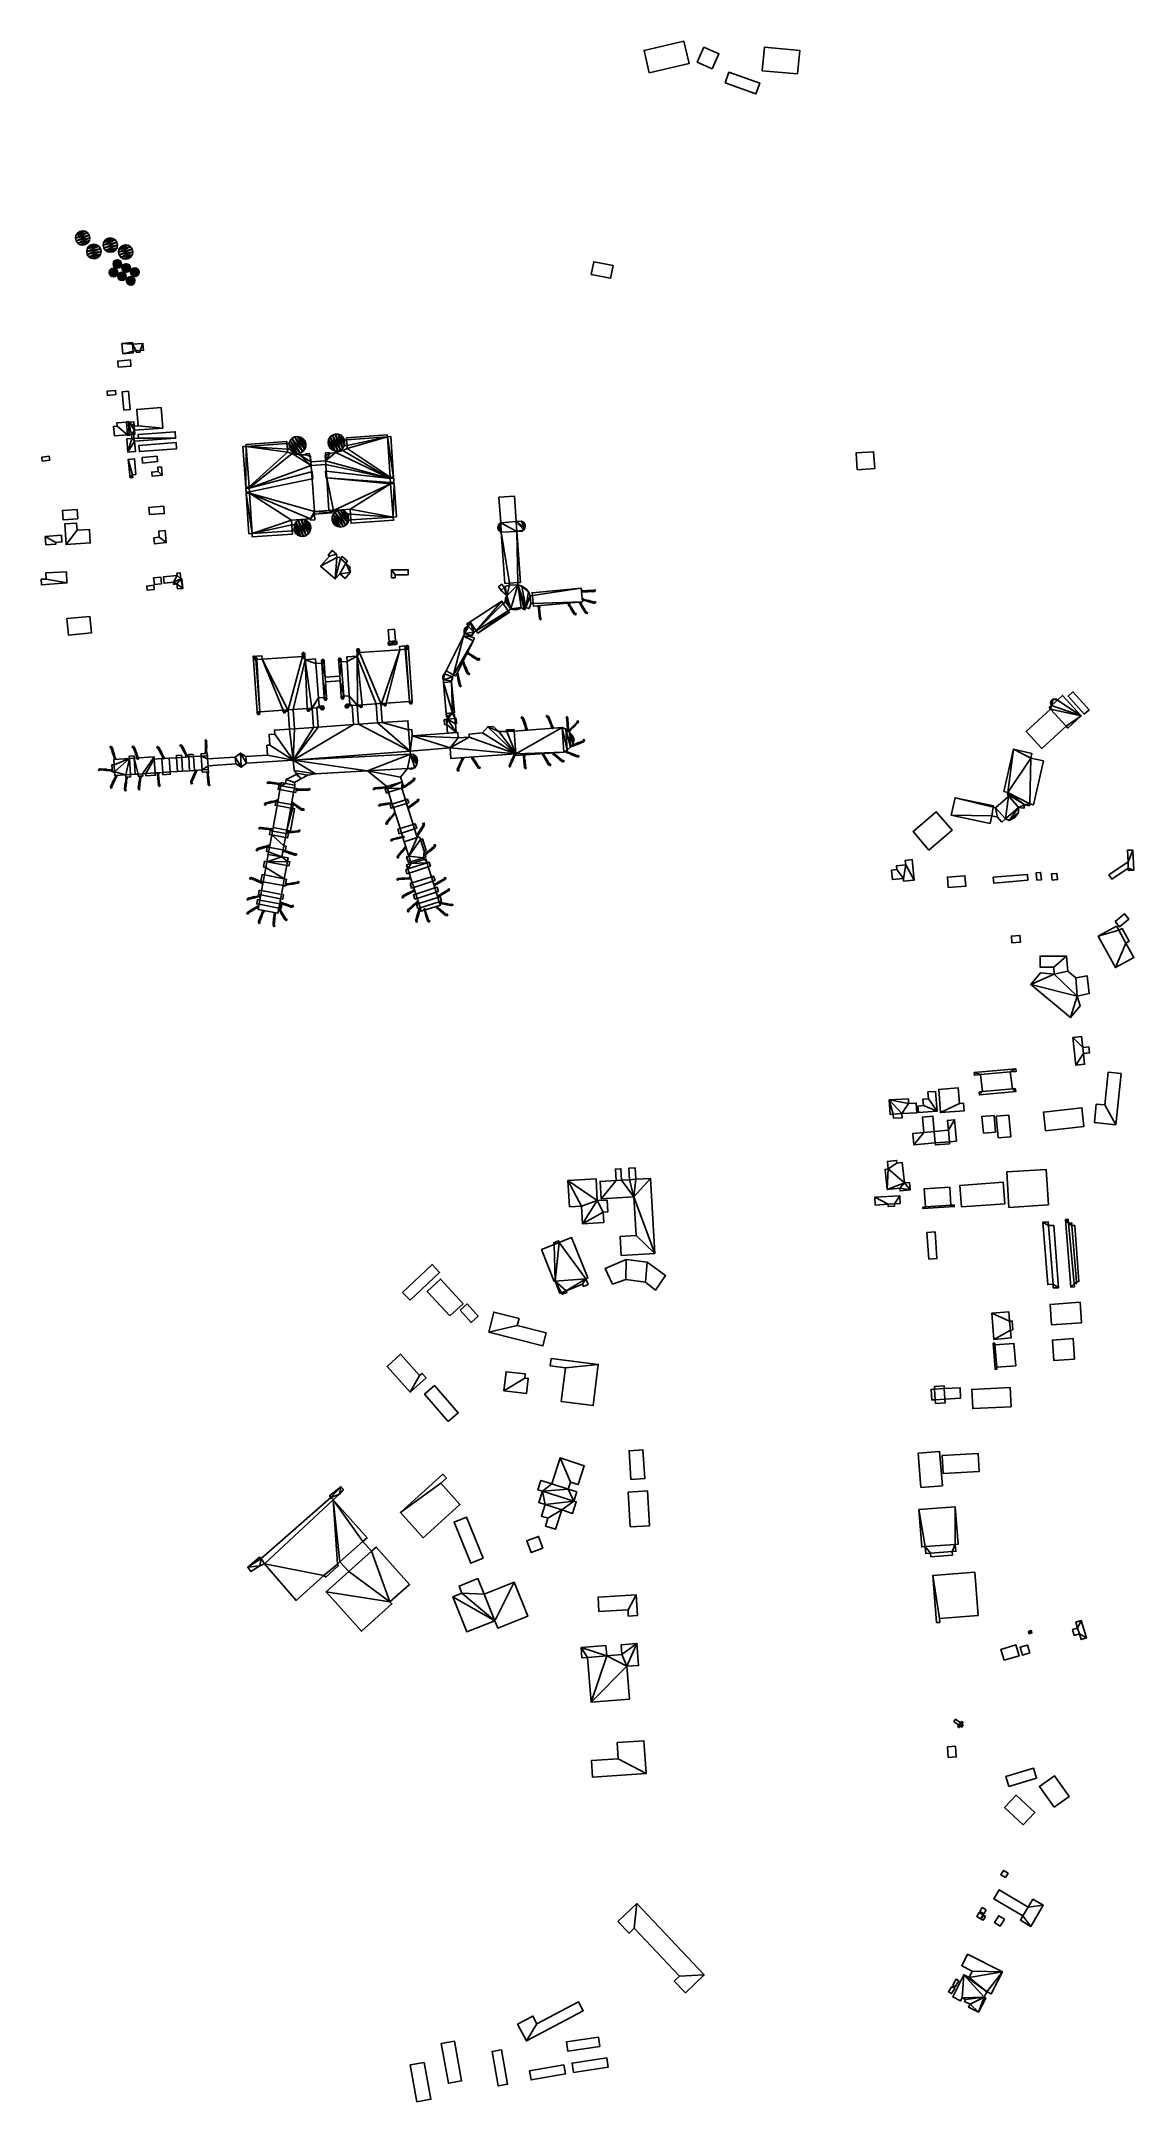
# Model space of a CAD drawing. Extents: x -4152 to 2523, y -9815 to 2776.
import ezdxf

# ---------------------------------------------------------------- set-up
doc = ezdxf.new("R2010")
doc.units = 0

msp = doc.modelspace()

# ---------------------------------------------------------------- linework, layer by layer
at = {"layer": 'mg_to_dxf', "color": 40}
for points in [[(-437.65, 2583.16), (-193.56, 2639.76), (-225.18, 2776.14), (-468.69, 2719.67)], [(-53.13, 2607.42), (-11.99, 2698.53), (-103.13, 2739.68), (-144.28, 2648.56)], [(468.95, 2576.08), (481.89, 2719.54), (266.61, 2738.95), (253.63, 2594.88)], [(26.15, 2520.97), (214.74, 2454.38), (238.04, 2520.37), (49.45, 2586.96)], [(-3942.97, 1572.71), (-3942.97, 1572.71), (-3868.84, 1605.77), (-3940.08, 1589.61)], [(-3942.97, 1572.71), (-3942.97, 1572.71), (-3858.94, 1591.78), (-3868.84, 1605.77)], [(-3939.18, 1556), (-3939.18, 1556), (-3858.94, 1591.78), (-3942.97, 1572.71)], [(-3940.08, 1589.61), (-3940.08, 1589.61), (-3883.34, 1614.91), (-3930.94, 1604.11)], [(-3940.08, 1589.61), (-3940.08, 1589.61), (-3868.84, 1605.77), (-3883.34, 1614.91)], [(-3939.18, 1556), (-3939.18, 1556), (-3855.14, 1575.07), (-3858.94, 1591.78)], [(-3929.28, 1542.01), (-3929.28, 1542.01), (-3855.14, 1575.07), (-3939.18, 1556)], [(-3930.94, 1604.11), (-3930.94, 1604.11), (-3900.23, 1617.8), (-3916.95, 1614.01)], [(-3930.94, 1604.11), (-3930.94, 1604.11), (-3883.34, 1614.91), (-3900.23, 1617.8)], [(-3929.28, 1542.01), (-3929.28, 1542.01), (-3858.04, 1558.17), (-3855.14, 1575.07)], [(-3914.77, 1532.87), (-3914.77, 1532.87), (-3858.04, 1558.17), (-3929.28, 1542.01)], [(-3914.77, 1532.87), (-3914.77, 1532.87), (-3867.17, 1543.67), (-3858.04, 1558.17)], [(-3897.88, 1529.98), (-3897.88, 1529.98), (-3867.17, 1543.67), (-3914.77, 1532.87)], [(-3897.88, 1529.98), (-3897.88, 1529.98), (-3881.16, 1533.77), (-3867.17, 1543.67)], [(-3874.53, 1489.96), (-3874.53, 1489.96), (-3800.39, 1523.02), (-3871.63, 1506.85)], [(-3874.53, 1489.96), (-3874.53, 1489.96), (-3790.49, 1509.03), (-3800.39, 1523.02)], [(-3871.63, 1506.85), (-3871.63, 1506.85), (-3814.89, 1532.16), (-3862.5, 1521.35)], [(-3871.63, 1506.85), (-3871.63, 1506.85), (-3800.39, 1523.02), (-3814.89, 1532.16)], [(-3862.5, 1521.35), (-3862.5, 1521.35), (-3831.79, 1535.05), (-3848.5, 1531.26)], [(-3862.5, 1521.35), (-3862.5, 1521.35), (-3814.89, 1532.16), (-3831.79, 1535.05)], [(-3774.16, 1528.98), (-3774.16, 1528.98), (-3700.03, 1562.04), (-3771.27, 1545.87)], [(-3774.16, 1528.98), (-3774.16, 1528.98), (-3690.13, 1548.05), (-3700.03, 1562.04)], [(-3770.37, 1512.26), (-3770.37, 1512.26), (-3690.13, 1548.05), (-3774.16, 1528.98)], [(-3771.27, 1545.87), (-3771.27, 1545.87), (-3714.53, 1571.18), (-3762.13, 1560.38)], [(-3771.27, 1545.87), (-3771.27, 1545.87), (-3700.03, 1562.04), (-3714.53, 1571.18)], [(-3770.37, 1512.26), (-3770.37, 1512.26), (-3686.33, 1531.33), (-3690.13, 1548.05)], [(-3760.47, 1498.27), (-3760.47, 1498.27), (-3686.33, 1531.33), (-3770.37, 1512.26)], [(-3762.13, 1560.38), (-3762.13, 1560.38), (-3731.42, 1574.07), (-3748.14, 1570.28)], [(-3762.13, 1560.38), (-3762.13, 1560.38), (-3714.53, 1571.18), (-3731.42, 1574.07)], [(-3760.47, 1498.27), (-3760.47, 1498.27), (-3689.23, 1514.44), (-3686.33, 1531.33)], [(-3745.96, 1489.14), (-3745.96, 1489.14), (-3689.23, 1514.44), (-3760.47, 1498.27)], [(-3745.96, 1489.14), (-3745.96, 1489.14), (-3698.36, 1499.94), (-3689.23, 1514.44)], [(-3680.02, 1486.99), (-3680.02, 1486.99), (-3605.89, 1520.05), (-3677.13, 1503.88)], [(-3680.02, 1486.99), (-3680.02, 1486.99), (-3595.99, 1506.06), (-3605.89, 1520.05)], [(-3677.13, 1503.88), (-3677.13, 1503.88), (-3620.39, 1529.18), (-3667.99, 1518.38)], [(-3677.13, 1503.88), (-3677.13, 1503.88), (-3605.89, 1520.05), (-3620.39, 1529.18)], [(-3667.99, 1518.38), (-3667.99, 1518.38), (-3637.29, 1532.08), (-3654, 1528.28)], [(-3667.99, 1518.38), (-3667.99, 1518.38), (-3620.39, 1529.18), (-3637.29, 1532.08)], [(-3870.73, 1473.24), (-3870.73, 1473.24), (-3790.49, 1509.03), (-3874.53, 1489.96)], [(-3870.73, 1473.24), (-3870.73, 1473.24), (-3786.7, 1492.31), (-3790.49, 1509.03)], [(-3860.83, 1459.25), (-3860.83, 1459.25), (-3786.7, 1492.31), (-3870.73, 1473.24)], [(-3860.83, 1459.25), (-3860.83, 1459.25), (-3789.59, 1475.42), (-3786.7, 1492.31)], [(-3846.33, 1450.11), (-3846.33, 1450.11), (-3789.59, 1475.42), (-3860.83, 1459.25)], [(-3846.33, 1450.11), (-3846.33, 1450.11), (-3798.73, 1460.92), (-3789.59, 1475.42)], [(-3829.44, 1447.22), (-3829.44, 1447.22), (-3798.73, 1460.92), (-3846.33, 1450.11)], [(-3829.44, 1447.22), (-3829.44, 1447.22), (-3812.72, 1451.01), (-3798.73, 1460.92)], [(-3729.07, 1486.24), (-3729.07, 1486.24), (-3698.36, 1499.94), (-3745.96, 1489.14)], [(-3734.29, 1372.97), (-3734.29, 1372.97), (-3700.14, 1386.88), (-3728.59, 1381.4)], [(-3734.29, 1372.97), (-3734.29, 1372.97), (-3691.71, 1381.17), (-3700.14, 1386.88)], [(-3729.07, 1486.24), (-3729.07, 1486.24), (-3712.35, 1490.04), (-3698.36, 1499.94)], [(-3728.59, 1381.4), (-3728.59, 1381.4), (-3710.1, 1388.92), (-3720.09, 1387)], [(-3728.59, 1381.4), (-3728.59, 1381.4), (-3700.14, 1386.88), (-3710.1, 1388.92)], [(-3713.51, 1414.82), (-3713.51, 1414.82), (-3668.88, 1432.99), (-3711.46, 1424.79)], [(-3713.51, 1414.82), (-3713.51, 1414.82), (-3663.28, 1424.5), (-3668.88, 1432.99)], [(-3711.58, 1404.83), (-3711.58, 1404.83), (-3663.28, 1424.5), (-3713.51, 1414.82)], [(-3711.58, 1404.83), (-3711.58, 1404.83), (-3661.36, 1414.51), (-3663.28, 1424.5)], [(-3705.98, 1396.34), (-3705.98, 1396.34), (-3661.36, 1414.51), (-3711.58, 1404.83)], [(-3711.46, 1424.79), (-3711.46, 1424.79), (-3677.31, 1438.7), (-3705.76, 1433.22)], [(-3711.46, 1424.79), (-3711.46, 1424.79), (-3668.88, 1432.99), (-3677.31, 1438.7)], [(-3705.98, 1396.34), (-3705.98, 1396.34), (-3663.4, 1404.54), (-3661.36, 1414.51)], [(-3697.56, 1390.64), (-3697.56, 1390.64), (-3663.4, 1404.54), (-3705.98, 1396.34)], [(-3705.76, 1433.22), (-3705.76, 1433.22), (-3687.28, 1440.74), (-3697.27, 1438.82)], [(-3705.76, 1433.22), (-3705.76, 1433.22), (-3677.31, 1438.7), (-3687.28, 1440.74)], [(-3697.56, 1390.64), (-3697.56, 1390.64), (-3669.11, 1396.12), (-3663.4, 1404.54)], [(-3687.59, 1388.59), (-3687.59, 1388.59), (-3669.11, 1396.12), (-3697.56, 1390.64)], [(-3687.59, 1388.59), (-3687.59, 1388.59), (-3677.6, 1390.52), (-3669.11, 1396.12)], [(-3676.23, 1470.27), (-3676.23, 1470.27), (-3595.99, 1506.06), (-3680.02, 1486.99)], [(-3676.23, 1470.27), (-3676.23, 1470.27), (-3592.2, 1489.34), (-3595.99, 1506.06)], [(-3666.33, 1456.28), (-3666.33, 1456.28), (-3592.2, 1489.34), (-3676.23, 1470.27)], [(-3666.33, 1456.28), (-3666.33, 1456.28), (-3595.09, 1472.45), (-3592.2, 1489.34)], [(-3651.83, 1447.14), (-3651.83, 1447.14), (-3595.09, 1472.45), (-3666.33, 1456.28)], [(-3659.38, 1390.73), (-3659.38, 1390.73), (-3614.75, 1408.9), (-3657.33, 1400.7)], [(-3659.38, 1390.73), (-3659.38, 1390.73), (-3609.15, 1400.41), (-3614.75, 1408.9)], [(-3657.45, 1380.74), (-3657.45, 1380.74), (-3609.15, 1400.41), (-3659.38, 1390.73)], [(-3657.45, 1380.74), (-3657.45, 1380.74), (-3607.22, 1390.42), (-3609.15, 1400.41)], [(-3651.85, 1372.24), (-3651.85, 1372.24), (-3607.22, 1390.42), (-3657.45, 1380.74)], [(-3657.33, 1400.7), (-3657.33, 1400.7), (-3623.18, 1414.6), (-3651.63, 1409.12)], [(-3657.33, 1400.7), (-3657.33, 1400.7), (-3614.75, 1408.9), (-3623.18, 1414.6)], [(-3651.85, 1372.24), (-3651.85, 1372.24), (-3609.27, 1380.45), (-3607.22, 1390.42)], [(-3651.83, 1447.14), (-3651.83, 1447.14), (-3604.23, 1457.94), (-3595.09, 1472.45)], [(-3634.93, 1444.25), (-3634.93, 1444.25), (-3604.23, 1457.94), (-3651.83, 1447.14)], [(-3651.63, 1409.12), (-3651.63, 1409.12), (-3633.14, 1416.65), (-3643.13, 1414.72)], [(-3651.63, 1409.12), (-3651.63, 1409.12), (-3623.18, 1414.6), (-3633.14, 1416.65)], [(-3634.93, 1444.25), (-3634.93, 1444.25), (-3618.22, 1448.04), (-3604.23, 1457.94)], [(-3604.34, 1375.05), (-3604.34, 1375.05), (-3570.18, 1388.96), (-3598.63, 1383.48)], [(-3604.34, 1375.05), (-3604.34, 1375.05), (-3561.76, 1383.26), (-3570.18, 1388.96)], [(-3598.63, 1383.48), (-3598.63, 1383.48), (-3580.15, 1391), (-3590.14, 1389.08)], [(-3598.63, 1383.48), (-3598.63, 1383.48), (-3570.18, 1388.96), (-3580.15, 1391)], [(-791.15, 1349.79), (-673.2, 1327.68), (-658.46, 1406.31), (-776.28, 1428.4)], [(-3736.34, 1363), (-3736.34, 1363), (-3691.71, 1381.17), (-3734.29, 1372.97)], [(-3736.34, 1363), (-3736.34, 1363), (-3686.11, 1372.68), (-3691.71, 1381.17)], [(-3734.41, 1353.01), (-3734.41, 1353.01), (-3686.11, 1372.68), (-3736.34, 1363)], [(-3734.41, 1353.01), (-3734.41, 1353.01), (-3684.18, 1362.69), (-3686.11, 1372.68)], [(-3728.81, 1344.52), (-3728.81, 1344.52), (-3684.18, 1362.69), (-3734.41, 1353.01)], [(-3728.81, 1344.52), (-3728.81, 1344.52), (-3686.23, 1352.72), (-3684.18, 1362.69)], [(-3720.38, 1338.82), (-3720.38, 1338.82), (-3686.23, 1352.72), (-3728.81, 1344.52)], [(-3720.38, 1338.82), (-3720.38, 1338.82), (-3691.93, 1344.3), (-3686.23, 1352.72)], [(-3710.42, 1336.77), (-3710.42, 1336.77), (-3691.93, 1344.3), (-3720.38, 1338.82)], [(-3710.42, 1336.77), (-3710.42, 1336.77), (-3700.43, 1338.7), (-3691.93, 1344.3)], [(-3684.75, 1339.31), (-3684.75, 1339.31), (-3640.12, 1357.48), (-3682.7, 1349.28)], [(-3684.75, 1339.31), (-3684.75, 1339.31), (-3634.52, 1348.99), (-3640.12, 1357.48)], [(-3682.82, 1329.32), (-3682.82, 1329.32), (-3634.52, 1348.99), (-3684.75, 1339.31)], [(-3682.82, 1329.32), (-3682.82, 1329.32), (-3632.6, 1339), (-3634.52, 1348.99)], [(-3677.22, 1320.83), (-3677.22, 1320.83), (-3632.6, 1339), (-3682.82, 1329.32)], [(-3682.7, 1349.28), (-3682.7, 1349.28), (-3648.55, 1363.19), (-3677, 1357.7)], [(-3682.7, 1349.28), (-3682.7, 1349.28), (-3640.12, 1357.48), (-3648.55, 1363.19)], [(-3677.22, 1320.83), (-3677.22, 1320.83), (-3634.64, 1329.03), (-3632.6, 1339)], [(-3668.8, 1315.12), (-3668.8, 1315.12), (-3634.64, 1329.03), (-3677.22, 1320.83)], [(-3677, 1357.7), (-3677, 1357.7), (-3658.52, 1365.23), (-3668.51, 1363.31)], [(-3677, 1357.7), (-3677, 1357.7), (-3648.55, 1363.19), (-3658.52, 1365.23)], [(-3668.8, 1315.12), (-3668.8, 1315.12), (-3640.34, 1320.61), (-3634.64, 1329.03)], [(-3658.83, 1313.08), (-3658.83, 1313.08), (-3640.34, 1320.61), (-3668.8, 1315.12)], [(-3658.83, 1313.08), (-3658.83, 1313.08), (-3648.84, 1315), (-3640.34, 1320.61)], [(-3643.42, 1366.54), (-3643.42, 1366.54), (-3609.27, 1380.45), (-3651.85, 1372.24)], [(-3643.42, 1366.54), (-3643.42, 1366.54), (-3614.97, 1372.02), (-3609.27, 1380.45)], [(-3633.46, 1364.5), (-3633.46, 1364.5), (-3614.97, 1372.02), (-3643.42, 1366.54)], [(-3633.46, 1364.5), (-3633.46, 1364.5), (-3623.47, 1366.42), (-3614.97, 1372.02)], [(-3631.48, 1311.72), (-3631.48, 1311.72), (-3586.86, 1329.89), (-3629.44, 1321.69)], [(-3631.48, 1311.72), (-3631.48, 1311.72), (-3581.26, 1321.4), (-3586.86, 1329.89)], [(-3629.56, 1301.73), (-3629.56, 1301.73), (-3581.26, 1321.4), (-3631.48, 1311.72)], [(-3629.56, 1301.73), (-3629.56, 1301.73), (-3579.33, 1311.41), (-3581.26, 1321.4)], [(-3623.96, 1293.24), (-3623.96, 1293.24), (-3579.33, 1311.41), (-3629.56, 1301.73)], [(-3629.44, 1321.69), (-3629.44, 1321.69), (-3595.28, 1335.6), (-3623.74, 1330.12)], [(-3629.44, 1321.69), (-3629.44, 1321.69), (-3586.86, 1329.89), (-3595.28, 1335.6)], [(-3623.96, 1293.24), (-3623.96, 1293.24), (-3581.38, 1301.44), (-3579.33, 1311.41)], [(-3615.53, 1287.54), (-3615.53, 1287.54), (-3581.38, 1301.44), (-3623.96, 1293.24)], [(-3623.74, 1330.12), (-3623.74, 1330.12), (-3605.25, 1337.64), (-3615.24, 1335.72)], [(-3623.74, 1330.12), (-3623.74, 1330.12), (-3595.28, 1335.6), (-3605.25, 1337.64)], [(-3615.53, 1287.54), (-3615.53, 1287.54), (-3587.08, 1293.02), (-3581.38, 1301.44)], [(-3605.56, 1285.49), (-3605.56, 1285.49), (-3587.08, 1293.02), (-3615.53, 1287.54)], [(-3606.38, 1365.08), (-3606.38, 1365.08), (-3561.76, 1383.26), (-3604.34, 1375.05)], [(-3606.38, 1365.08), (-3606.38, 1365.08), (-3556.15, 1374.76), (-3561.76, 1383.26)], [(-3604.46, 1355.09), (-3604.46, 1355.09), (-3556.15, 1374.76), (-3606.38, 1365.08)], [(-3605.56, 1285.49), (-3605.56, 1285.49), (-3595.57, 1287.42), (-3587.08, 1293.02)], [(-3604.46, 1355.09), (-3604.46, 1355.09), (-3554.23, 1364.77), (-3556.15, 1374.76)], [(-3598.86, 1346.6), (-3598.86, 1346.6), (-3554.23, 1364.77), (-3604.46, 1355.09)], [(-3598.86, 1346.6), (-3598.86, 1346.6), (-3556.27, 1354.8), (-3554.23, 1364.77)], [(-3590.43, 1340.9), (-3590.43, 1340.9), (-3556.27, 1354.8), (-3598.86, 1346.6)], [(-3590.43, 1340.9), (-3590.43, 1340.9), (-3561.98, 1346.38), (-3556.27, 1354.8)], [(-3580.46, 1338.85), (-3580.46, 1338.85), (-3561.98, 1346.38), (-3590.43, 1340.9)], [(-3580.46, 1338.85), (-3580.46, 1338.85), (-3570.47, 1340.78), (-3561.98, 1346.38)], [(-3594.38, 923.93), (-3595.36, 934.39), (-3659.01, 928.4)], [(-3590.59, 881.74), (-3594.38, 923.93), (-3659.01, 928.4), (-3653.22, 866.81)], [(-3653.22, 866.81), (-3589.74, 872.72), (-3590.59, 881.74)], [(-3531.3, 929.87), (-3594.38, 923.93), (-3571.42, 883.54), (-3548.71, 885.55)], [(-3594.38, 923.93), (-3590.59, 881.74), (-3571.42, 883.54)], [(-3571.42, 883.54), (-3570.56, 874.39), (-3547.86, 876.53), (-3548.71, 885.55)], [(-3548.71, 885.55), (-3527.32, 887.56), (-3531.3, 929.87)], [(-3681.21, 783.9), (-3603.76, 790.96), (-3607.22, 828.95), (-3684.67, 821.89)], [(-3748.91, 636.92), (-3746.52, 611.63), (-3696.07, 616.4), (-3698.49, 641.96)], [(-3647.31, 521.8), (-3609.31, 525.2), (-3619.37, 637.49), (-3657.37, 634.09)], [(-3409.75, 412.33), (-3419.47, 538.04), (-3568.69, 526.5), (-3560.93, 426.11)], [(-3689.06, 423.79), (-3709.8, 422.19), (-3705.44, 365.74), (-3625.58, 371.91)], [(-3625.58, 371.91), (-3630.54, 448.29), (-3690.59, 443.65), (-3689.06, 423.79)], [(-3618.33, 448.38), (-3618.63, 452.25), (-3630.77, 451.32), (-3630.54, 448.29)], [(-3618.33, 448.38), (-3630.54, 448.29), (-3625.58, 371.91), (-3613.96, 371.74)], [(-3584.96, 424.25), (-3587.02, 450.81), (-3618.33, 448.38)], [(-3618.33, 448.38), (-3618.33, 448.38), (-3583.15, 398.92), (-3584.96, 424.25)], [(-3600.34, 372.79), (-3600.34, 372.79), (-3583.15, 398.92), (-3618.33, 448.38)], [(-3613.96, 371.74), (-3600.34, 372.79), (-3618.33, 448.38)], [(-3600.34, 372.79), (-3600.34, 372.79), (-3587.42, 373.79), (-3583.15, 398.92)], [(-3587.42, 373.79), (-3581.25, 374.27), (-3583.15, 398.92)], [(-3560.93, 426.11), (-3584.96, 424.25), (-3583.15, 398.92), (-3409.75, 412.33)], [(-3330.83, 350.17), (-3333.65, 389.61), (-3560.33, 373.4), (-3558.69, 350.44)], [(-3330.83, 350.17), (-3333.65, 389.61), (-3560.33, 373.4), (-3558.69, 350.44)], [(-3598.56, 347.82), (-3598.56, 347.82), (-3628.62, 345.67), (-3622.88, 265.37)], [(-3625.58, 371.91), (-3625.23, 367.49), (-3613.7, 368.38), (-3613.96, 371.74)], [(-3598.56, 347.82), (-3598.56, 347.82), (-3622.88, 265.37), (-3581.56, 332.25)], [(-3581.56, 332.25), (-3581.56, 332.25), (-3622.88, 265.37), (-3577.01, 268.65)], [(-3600.34, 372.79), (-3598.56, 347.82), (-3585.61, 348.51), (-3587.42, 373.79)], [(-3598.56, 347.82), (-3581.56, 332.25), (-3585.61, 348.51)], [(-3598.56, 347.82), (-3581.56, 332.25), (-3585.61, 348.51)], [(-3558.69, 350.44), (-3585.61, 348.51), (-3581.56, 332.25), (-3330.83, 350.17)], [(-3558.69, 350.44), (-3585.61, 348.51), (-3581.56, 332.25), (-3330.83, 350.17)], [(-3555.01, 306.42), (-3551.95, 268.06), (-3325.71, 286.08), (-3328.77, 324.45)], [(-2902.94, 51.65), (-2902.94, 51.65), (-2899.81, 300.64), (-2920.74, 299.18)], [(-2882.01, 53.11), (-2882.01, 53.11), (-2899.81, 300.64), (-2902.94, 51.65)], [(-2650.74, 317.38), (-2651.77, 329.55), (-2900.61, 312.15), (-2899.81, 300.64)], [(-2648.06, 282.33), (-2650.74, 317.38), (-2899.81, 300.64)], [(-2647.22, 264.41), (-2647.22, 264.41), (-2899.81, 300.64), (-2882.01, 53.11)], [(-2647.22, 264.41), (-2647.22, 264.41), (-2648.06, 282.33), (-2899.81, 300.64)], [(-2618.34, 256.02), (-2647.22, 264.41), (-2882.01, 53.11), (-2881.47, 45.38)], [(-2881.47, 45.38), (-2881.47, 45.38), (-2503.09, 182.58), (-2618.34, 256.02)], [(-2648.06, 282.33), (-2632.53, 283.27), (-2638.41, 318.36), (-2650.74, 317.38)], [(-2638.41, 318.36), (-2638.41, 318.36), (-2587.77, 256.88), (-2632.08, 335.27)], [(-2638.41, 318.36), (-2638.41, 318.36), (-2605.49, 260.17), (-2587.77, 256.88)], [(-2632.53, 283.27), (-2632.53, 283.27), (-2605.49, 260.17), (-2638.41, 318.36)], [(-2632.53, 283.27), (-2632.53, 283.27), (-2621.05, 269.34), (-2605.49, 260.17)], [(-2632.08, 335.27), (-2632.08, 335.27), (-2569.92, 259.86), (-2620.35, 349.01)], [(-2632.08, 335.27), (-2632.08, 335.27), (-2587.77, 256.88), (-2569.92, 259.86)], [(-2620.35, 349.01), (-2620.35, 349.01), (-2554.2, 268.76), (-2604.64, 357.9)], [(-2620.35, 349.01), (-2620.35, 349.01), (-2569.92, 259.86), (-2554.2, 268.76)], [(-2503.09, 182.58), (-2503.09, 182.58), (-2574.65, 248.66), (-2618.34, 256.02)], [(-2604.64, 357.9), (-2604.64, 357.9), (-2542.47, 282.49), (-2586.82, 360.88)], [(-2604.64, 357.9), (-2604.64, 357.9), (-2554.2, 268.76), (-2542.47, 282.49)], [(-2586.82, 360.88), (-2586.82, 360.88), (-2536.15, 299.41), (-2569.07, 357.59)], [(-2586.82, 360.88), (-2586.82, 360.88), (-2542.47, 282.49), (-2536.15, 299.41)], [(-2569.07, 357.59), (-2569.07, 357.59), (-2535.99, 317.47), (-2553.51, 348.42)], [(-2569.07, 357.59), (-2569.07, 357.59), (-2536.15, 299.41), (-2535.99, 317.47)], [(-2553.51, 348.42), (-2553.51, 348.42), (-2535.99, 317.47), (-2542.02, 334.49)], [(-2511.35, 240.66), (-2512.54, 255.93), (-2536.63, 254.24), (-2536.17, 247.72)], [(-2019.71, 103.8), (-2019.71, 103.8), (-2351.83, 262.4), (-2415.34, 212.81)], [(-2415.34, 212.81), (-2415.34, 212.81), (-2351.83, 262.4), (-2389.81, 256.11)], [(-2415.34, 212.81), (-2415.34, 212.81), (-2389.81, 256.11), (-2413.4, 245.67)], [(-2389.81, 256.11), (-2390.26, 262.63), (-2414.35, 260.95), (-2413.4, 245.67)], [(-2374.88, 279.45), (-2374.88, 279.45), (-2396.09, 342.85), (-2399.69, 325.15)], [(-2388.41, 291.42), (-2388.41, 291.42), (-2399.69, 325.15), (-2397.02, 307.29)], [(-2374.88, 279.45), (-2374.88, 279.45), (-2399.69, 325.15), (-2388.41, 291.42)], [(-2358.08, 272.83), (-2358.08, 272.83), (-2386.66, 358.25), (-2396.09, 342.85)], [(-2358.08, 272.83), (-2358.08, 272.83), (-2396.09, 342.85), (-2374.88, 279.45)], [(-2339.99, 272.37), (-2339.99, 272.37), (-2372.52, 369.49), (-2386.66, 358.25)], [(-2339.99, 272.37), (-2339.99, 272.37), (-2386.66, 358.25), (-2358.08, 272.83)], [(-2322.9, 278.09), (-2322.9, 278.09), (-2355.4, 375.22), (-2372.52, 369.49)], [(-2322.9, 278.09), (-2322.9, 278.09), (-2372.52, 369.49), (-2339.99, 272.37)], [(-2308.77, 289.33), (-2308.77, 289.33), (-2355.4, 375.22), (-2322.9, 278.09)], [(-2308.77, 289.33), (-2308.77, 289.33), (-2337.34, 374.75), (-2355.4, 375.22)], [(-2019.71, 103.8), (-2309.6, 275.77), (-2351.83, 262.4)], [(-2299.33, 304.73), (-2299.33, 304.73), (-2337.34, 374.75), (-2308.77, 289.33)], [(-2299.33, 304.73), (-2299.33, 304.73), (-2320.54, 368.13), (-2337.34, 374.75)], [(-2298.4, 340.29), (-2298.4, 340.29), (-2320.54, 368.13), (-2299.33, 304.73)], [(-2298.4, 340.29), (-2298.4, 340.29), (-2307.02, 356.16), (-2320.54, 368.13)], [(-2019.71, 103.8), (-2020.25, 111.53), (-2282.17, 288.1), (-2309.6, 275.77)], [(-2286.05, 341.04), (-2298.4, 340.29), (-2299.33, 304.73), (-2283.83, 305.96)], [(-2037.08, 359.13), (-2037.88, 370.64), (-2286.72, 353.24), (-2286.05, 341.04)], [(-2037.08, 359.13), (-2286.05, 341.04), (-2283.83, 305.96)], [(-2037.08, 359.13), (-2283.83, 305.96), (-2282.17, 288.1)], [(-2282.17, 288.1), (-2282.17, 288.1), (-2020.25, 111.53), (-2037.08, 359.13)], [(-2037.08, 359.13), (-2037.08, 359.13), (-1999.32, 112.99), (-2016.14, 360.59)], [(-2020.25, 111.53), (-2020.25, 111.53), (-1999.32, 112.99), (-2037.08, 359.13)], [(833.16, 158.03), (940.28, 164.95), (933.68, 267.14), (826.83, 260.23)], [(-4145.49, 209.94), (-4100.54, 216.66), (-4104.13, 240.71), (-4149.09, 233.99)], [(-3593.99, 126.99), (-3574.75, 129.17), (-3582.87, 224.45), (-3621.51, 220.05)], [(-3621.51, 220.05), (-3608.9, 109.12), (-3593.99, 126.99)], [(-3608.9, 109.12), (-3592.17, 111.03), (-3593.99, 126.99)], [(-3533.39, 198.41), (-3441.23, 207.07), (-3444.35, 240.35), (-3536.51, 231.69)], [(-3437.88, 146.18), (-3476.59, 143.11), (-3474.66, 118.76), (-3413.82, 123.58)], [(-3413.82, 123.58), (-3417.89, 175), (-3440.03, 173.25), (-3437.88, 146.18)], [(-2500.51, 145.07), (-2503.09, 182.58), (-2881.47, 45.38)], [(-2881.47, 45.38), (-2879.83, 22.01), (-2497.55, 102.78), (-2500.51, 145.07)], [(-2511.35, 240.66), (-2536.17, 247.72), (-2574.65, 248.66), (-2504.74, 206.62)], [(-2503.09, 182.58), (-2503.09, 182.58), (-2504.74, 206.62), (-2574.65, 248.66)], [(-2504.74, 206.62), (-2507.12, 241.39), (-2511.35, 240.66)], [(-2415.34, 212.81), (-2504.74, 206.62), (-2503.09, 182.58), (-2413.63, 188.77)], [(-2497.55, 102.78), (-2493.27, 103.08), (-2496.22, 145.37), (-2500.51, 145.07)], [(-2413.4, 245.67), (-2417.69, 245.8), (-2415.34, 212.81)], [(-2019.71, 103.8), (-2415.34, 212.81), (-2413.63, 188.77)], [(-2410.84, 149.5), (-2415.12, 149.2), (-2412.17, 106.91), (-2407.88, 107.21)], [(-2019.71, 103.8), (-2413.63, 188.77), (-2410.84, 149.5)], [(-2410.84, 149.5), (-2407.88, 107.21), (-2018.08, 80.43), (-2019.71, 103.8)], [(-2881.47, 45.38), (-2902.4, 43.92), (-2900.77, 20.55), (-2879.83, 22.01)], [(-2879.27, 14), (-2879.27, 14), (-2900.21, 12.53), (-2863.9, -232.64)], [(-2863.9, -232.64), (-2863.9, -232.64), (-2900.21, 12.53), (-2882.95, -233.97)], [(-2483.55, -96.84), (-2497.55, 102.78), (-2879.83, 22.01), (-2879.27, 14)], [(-2623.27, -149.69), (-2623.27, -149.69), (-2879.27, 14), (-2863.9, -232.64)], [(-2879.27, 14), (-2879.27, 14), (-2507.74, -141.61), (-2483.55, -96.84)], [(-2879.27, 14), (-2879.27, 14), (-2623.27, -149.69), (-2507.74, -141.61)], [(-2407.88, 107.21), (-2407.88, 107.21), (-2017.52, 72.41), (-2018.08, 80.43)], [(-2366.76, -90.71), (-2366.76, -90.71), (-2017.52, 72.41), (-2407.88, 107.21)], [(-2407.88, 107.21), (-2394.04, -90.59), (-2366.76, -90.71)], [(-2366.76, -90.71), (-2366.76, -90.71), (-2265.08, -83.6), (-2017.52, 72.41)], [(-2265.08, -83.6), (-2265.08, -83.6), (-2001.39, -131.28), (-2017.52, 72.41)], [(-2018.08, 80.43), (-1997.14, 81.89), (-1998.78, 105.26), (-2019.71, 103.8)], [(-2001.39, -131.28), (-2001.39, -131.28), (-1996.58, 73.88), (-2017.52, 72.41)], [(-2001.39, -131.28), (-2001.39, -131.28), (-1982.35, -129.95), (-1996.58, 73.88)], [(-3929.28, -142.13), (-3933.41, -84.48), (-4022.18, -90.84), (-4018.06, -148.48)], [(-3490.39, -116.75), (-3400.23, -109.79), (-3403.64, -65.53), (-3493.81, -72.48)], [(-2483.55, -96.84), (-2483.55, -96.84), (-2507.74, -141.61), (-2482.42, -113.6)], [(-2507.74, -141.61), (-2507.19, -149.52), (-2480.04, -147.62), (-2482.42, -113.6)], [(-2483.55, -96.84), (-2483.55, -96.84), (-2379, -106.14), (-2394.04, -90.59)], [(-2482.42, -113.6), (-2482.42, -113.6), (-2379, -106.14), (-2483.55, -96.84)], [(-2394.04, -90.59), (-2394.04, -90.59), (-2379, -106.14), (-2379.46, -99.54)], [(-2394.04, -90.59), (-2379.46, -99.54), (-2366.2, -98.62), (-2366.76, -90.71)], [(-2324.08, -192.74), (-2324.08, -192.74), (-2368.98, -114.66), (-2375.19, -131.62)], [(-2306.29, -189.63), (-2306.29, -189.63), (-2357.35, -100.85), (-2368.98, -114.66)], [(-2306.29, -189.63), (-2306.29, -189.63), (-2368.98, -114.66), (-2324.08, -192.74)], [(-2290.63, -180.63), (-2290.63, -180.63), (-2341.69, -91.84), (-2357.35, -100.85)], [(-2290.63, -180.63), (-2290.63, -180.63), (-2357.35, -100.85), (-2306.29, -189.63)], [(-2279, -166.81), (-2279, -166.81), (-2323.9, -88.74), (-2341.69, -91.84)], [(-2279, -166.81), (-2279, -166.81), (-2341.69, -91.84), (-2290.63, -180.63)], [(-2272.8, -149.85), (-2272.8, -149.85), (-2323.9, -88.74), (-2279, -166.81)], [(-2272.8, -149.85), (-2272.8, -149.85), (-2306.12, -91.9), (-2323.9, -88.74)], [(-2278.91, -114.81), (-2278.91, -114.81), (-2306.12, -91.9), (-2272.8, -149.85)], [(-2278.91, -114.81), (-2278.91, -114.81), (-2290.5, -100.96), (-2306.12, -91.9)], [(-2263.12, -113.76), (-2278.91, -114.81), (-2272.8, -149.85), (-2260.47, -148.79)], [(-2265.08, -83.6), (-2263.12, -113.76), (-2001.39, -131.28)], [(-2263.12, -113.76), (-2260.47, -148.79), (-2001.39, -131.28)], [(-1249.83, -159.5), (-1260.38, -3.93), (-1355.7, -10.39), (-1345.06, -167.33)], [(-4062.92, -286.78), (-4025.53, -283.52), (-4029.18, -241.68), (-4127.65, -250.27)], [(-4127.65, -250.27), (-4123.14, -301.92), (-4062.06, -296.59), (-4062.92, -286.78)], [(-3933.13, -211.3), (-3935.78, -168.38), (-4007.7, -172.8), (-3999.92, -299.28)], [(-3999.92, -299.28), (-3853.07, -289.42), (-3858.16, -206.69), (-3933.13, -211.3)], [(-3388.08, -287.32), (-3395.65, -212.95), (-3434.66, -216.92), (-3430.78, -255.4)], [(-2863.9, -232.64), (-2621.01, -179.83), (-2623.27, -149.69)], [(-2863.9, -232.64), (-2618.76, -214.89), (-2621.01, -179.83)], [(-2863.9, -232.64), (-2863, -252.85), (-2617.26, -235.66), (-2618.76, -214.89)], [(-2605.22, -178.68), (-2621.01, -179.83), (-2618.76, -214.89), (-2606.41, -214.23)], [(-2606.41, -214.23), (-2606.41, -214.23), (-2584.46, -242.22), (-2605.22, -178.68)], [(-2606.41, -214.23), (-2606.41, -214.23), (-2597.9, -230.16), (-2584.46, -242.22)], [(-2605.22, -178.68), (-2605.22, -178.68), (-2567.7, -248.96), (-2595.68, -163.35)], [(-2605.22, -178.68), (-2605.22, -178.68), (-2584.46, -242.22), (-2567.7, -248.96)], [(-2595.68, -163.35), (-2595.68, -163.35), (-2549.65, -249.56), (-2581.47, -152.2)], [(-2595.68, -163.35), (-2595.68, -163.35), (-2567.7, -248.96), (-2549.65, -249.56)], [(-2581.47, -152.2), (-2581.47, -152.2), (-2532.49, -243.95), (-2564.3, -146.59)], [(-2581.47, -152.2), (-2581.47, -152.2), (-2549.65, -249.56), (-2532.49, -243.95)], [(-2564.3, -146.59), (-2564.3, -146.59), (-2518.28, -232.8), (-2546.25, -147.19)], [(-2564.3, -146.59), (-2564.3, -146.59), (-2532.49, -243.95), (-2518.28, -232.8)], [(-2546.25, -147.19), (-2546.25, -147.19), (-2508.73, -217.47), (-2529.5, -153.93)], [(-2546.25, -147.19), (-2546.25, -147.19), (-2518.28, -232.8), (-2508.73, -217.47)], [(-2529.5, -153.93), (-2529.5, -153.93), (-2505.01, -199.8), (-2516.06, -165.99)], [(-2529.5, -153.93), (-2529.5, -153.93), (-2508.73, -217.47), (-2505.01, -199.8)], [(-2516.06, -165.99), (-2516.06, -165.99), (-2505.01, -199.8), (-2507.55, -181.92)], [(-2341.86, -189.57), (-2341.86, -189.57), (-2375.19, -131.62), (-2375.22, -149.68)], [(-2357.48, -180.51), (-2357.48, -180.51), (-2375.22, -149.68), (-2369.07, -166.66)], [(-2341.86, -189.57), (-2341.86, -189.57), (-2375.22, -149.68), (-2357.48, -180.51)], [(-2324.08, -192.74), (-2324.08, -192.74), (-2375.19, -131.62), (-2341.86, -189.57)], [(-2260.47, -148.79), (-2259.07, -169.57), (-1999.48, -151.42), (-2001.39, -131.28)], [(-1358.34, -209.1), (-1358.34, -209.1), (-1359.97, -184.37), (-1361.74, -196.91)], [(-1350.3, -219.1), (-1350.3, -219.1), (-1353.32, -173.4), (-1359.97, -184.37)], [(-1350.3, -219.1), (-1350.3, -219.1), (-1359.97, -184.37), (-1358.34, -209.1)], [(-1341.21, -224.08), (-1341.21, -224.08), (-1345.06, -167.33), (-1353.32, -173.4)], [(-1341.21, -224.08), (-1341.21, -224.08), (-1353.32, -173.4), (-1350.3, -219.1)], [(-1245.79, -219.18), (-1245.79, -219.18), (-1249.83, -159.5), (-1345.06, -167.33)], [(-1245.79, -219.18), (-1245.79, -219.18), (-1345.06, -167.33), (-1341.21, -224.08)], [(-1245.79, -219.18), (-1341.21, -224.08), (-1290.24, -535.19), (-1240.33, -531.81)], [(-1341.21, -224.08), (-1319.98, -537.21), (-1290.24, -535.19)], [(-1249.83, -159.5), (-1249.83, -159.5), (-1196.69, -198.42), (-1217.82, -157.41)], [(-1249.83, -159.5), (-1249.83, -159.5), (-1203.34, -209.39), (-1196.69, -198.42)], [(-1245.79, -219.18), (-1245.79, -219.18), (-1203.34, -209.39), (-1249.83, -159.5)], [(-1245.79, -219.18), (-1245.79, -219.18), (-1213.88, -217.12), (-1203.34, -209.39)], [(-1240.33, -531.81), (-1224.66, -530.74), (-1245.79, -219.18)], [(-1217.82, -157.41), (-1217.82, -157.41), (-1194.92, -185.88), (-1206.36, -163.69)], [(-1217.82, -157.41), (-1217.82, -157.41), (-1196.69, -198.42), (-1194.92, -185.88)], [(-1206.36, -163.69), (-1206.36, -163.69), (-1194.92, -185.88), (-1198.32, -173.68)], [(-3430.78, -255.4), (-3464.77, -258.86), (-3461.11, -294.76), (-3388.08, -287.32)], [(-2391.06, -369.59), (-2445.67, -432.29), (-2345.91, -378.19), (-2347.23, -359.14)], [(-2347.23, -359.14), (-2374.08, -335.75), (-2398.17, -363.4), (-2391.06, -369.59)], [(-2355.91, -509.71), (-2323.53, -384.18), (-2331.55, -377.2), (-2345.91, -378.19)], [(-2292.01, -413.29), (-2281.82, -401.58), (-2314.16, -373.42), (-2323.53, -384.18)], [(-3994.9, -533.89), (-3998.06, -467.15), (-4124.51, -473.15), (-4122.75, -510.13)], [(-3417.02, -539.01), (-3421.38, -498.86), (-3465.38, -503.63), (-3461.02, -543.86)], [(-3321.68, -488.96), (-3405.86, -497.78), (-3401.85, -536.04), (-3345.06, -530.09)], [(-3298.71, -509.92), (-3298.71, -509.92), (-3321.68, -488.96), (-3345.06, -530.09)], [(-3298.71, -509.92), (-3302.58, -473), (-3323.13, -475.15), (-3321.68, -488.96)], [(-2445.67, -432.29), (-2355.91, -509.71), (-2345.91, -378.19)], [(-2355.91, -509.71), (-2328.4, -478.13), (-2292.01, -413.29), (-2323.53, -384.18)], [(-2328.4, -478.13), (-2328.4, -478.13), (-2263.94, -470.18), (-2292.01, -413.29)], [(-2328.4, -478.13), (-2328.4, -478.13), (-2295.68, -506.63), (-2263.94, -470.18)], [(-2292.01, -413.29), (-2292.01, -413.29), (-2263.94, -470.18), (-2266.32, -435.66)], [(-2011.23, -453.86), (-2011.23, -502.57), (-1990.03, -502.57), (-1990.03, -484.75)], [(-1990.03, -484.75), (-1909.53, -484.45), (-1909.53, -453.86), (-2011.23, -453.86)], [(-4122.75, -510.13), (-4152.32, -511.53), (-4150.7, -545.56), (-3994.9, -533.89)], [(-3461.36, -574.14), (-3464.82, -547.52), (-3507.33, -553.05), (-3503.94, -579.09)], [(-3298.71, -509.92), (-3298.71, -509.92), (-3345.06, -530.09), (-3322.77, -540.44)], [(-3322.77, -540.44), (-3322.77, -540.44), (-3345.06, -530.09), (-3343.75, -542.64)], [(-3322.77, -540.44), (-3322.77, -540.44), (-3287.4, -567.41), (-3298.71, -509.92)], [(-3322.77, -540.44), (-3322.77, -540.44), (-3319.59, -570.78), (-3287.4, -567.41)], [(-3298.71, -509.92), (-3298.71, -509.92), (-3287.4, -567.41), (-3293.48, -509.37)], [(-1322.91, -561.57), (-1338.58, -542.37), (-1357.3, -557.64), (-1341.24, -577.33)], [(-1341.24, -577.33), (-1344.95, -580.52), (-1306.92, -612.86)], [(-1306.92, -612.86), (-1322.91, -561.57), (-1341.24, -577.33)], [(-1306.92, -612.86), (-1306.92, -612.86), (-1317, -556.49), (-1322.91, -561.57)], [(-1306.92, -612.86), (-1306.92, -612.86), (-1290.19, -547.6), (-1317, -556.49)], [(-1314.68, -649.72), (-1314.68, -649.72), (-1315.22, -627.63), (-1316.7, -644.25)], [(-1282.35, -692.79), (-1282.35, -692.79), (-1306.92, -612.86), (-1315.22, -627.63)], [(-1282.35, -692.79), (-1282.35, -692.79), (-1315.22, -627.63), (-1314.68, -649.72)], [(-1240.27, -545.24), (-1240.27, -545.24), (-1290.19, -547.6), (-1306.92, -612.86)], [(-1306.92, -612.86), (-1306.92, -612.86), (-1282.35, -692.79), (-1240.27, -545.24)], [(-1290.24, -535.19), (-1290.19, -547.6), (-1240.27, -545.24), (-1240.33, -531.81)], [(-1240.27, -545.24), (-1240.27, -545.24), (-1282.35, -692.79), (-1220.27, -684.51)], [(-1199.59, -698.42), (-1199.59, -698.42), (-1240.27, -545.24), (-1220.27, -684.51)], [(-1191.31, -684), (-1191.31, -684), (-1240.27, -545.24), (-1199.59, -698.42)], [(-1191.31, -684), (-1191.31, -684), (-1215.91, -553.13), (-1240.27, -545.24)], [(-1174.67, -588.77), (-1174.67, -588.77), (-1215.91, -553.13), (-1191.31, -684)], [(-1174.67, -588.77), (-1174.67, -588.77), (-1189.21, -570.34), (-1215.91, -553.13)], [(-1191.31, -684), (-1164.37, -611.98), (-1174.67, -588.77)], [(-1191.31, -684), (-1170.47, -690.82), (-1160.91, -659.93), (-1164.37, -611.98)], [(-1151.12, -611.48), (-1164.37, -611.98), (-1160.91, -659.93), (-1146.74, -659.4)], [(-853.2, -566.46), (-1152.73, -593.83), (-1151.12, -611.48)], [(-845.62, -649.47), (-853.2, -566.46), (-1151.12, -611.48), (-1146.74, -659.4)], [(-842.71, -580.15), (-842.71, -580.15), (-851.37, -584.42), (-842.59, -588.85)], [(-842.71, -580.15), (-842.71, -580.15), (-850.81, -582.22), (-851.37, -584.42)], [(-842.59, -588.85), (-842.59, -588.85), (-851.37, -584.42), (-850.75, -586.6)], [(-847.07, -580.01), (-847.07, -580.01), (-850.81, -582.22), (-842.71, -580.15)], [(-847.07, -580.01), (-847.07, -580.01), (-849.24, -580.63), (-850.81, -582.22)], [(-846.95, -588.71), (-846.95, -588.71), (-850.75, -586.6), (-849.14, -588.16)], [(-842.59, -588.85), (-842.59, -588.85), (-850.75, -586.6), (-846.95, -588.71)], [(-842.6, -587.61), (-813.02, -587.48), (-812.93, -581.63), (-842.68, -581.83)], [(-816.89, -588.37), (-776.57, -587.24), (-777.85, -580.86), (-816.77, -580.79)], [(-773.85, -587.47), (-773.85, -587.47), (-778.79, -581), (-779.63, -583.01)], [(-776.02, -587.75), (-776.02, -587.75), (-779.63, -583.01), (-779.35, -585.18)], [(-773.85, -587.47), (-773.85, -587.47), (-779.63, -583.01), (-776.02, -587.75)], [(-776.02, -587.75), (-776.02, -587.75), (-779.35, -585.18), (-778.03, -586.91)], [(-772.12, -586.15), (-772.12, -586.15), (-777.06, -579.68), (-778.79, -581)], [(-772.12, -586.15), (-772.12, -586.15), (-778.79, -581), (-773.85, -587.47)], [(-771.28, -584.13), (-771.28, -584.13), (-774.9, -579.4), (-777.06, -579.68)], [(-771.28, -584.13), (-771.28, -584.13), (-777.06, -579.68), (-772.12, -586.15)], [(-772.34, -575.07), (-775.19, -579.55), (-771.64, -583.83), (-766.53, -581.52)], [(-771.56, -581.97), (-771.56, -581.97), (-774.9, -579.4), (-771.28, -584.13)], [(-771.56, -581.97), (-771.56, -581.97), (-772.88, -580.24), (-774.9, -579.4)], [(-3845.44, -839.33), (-3854.39, -739.47), (-3995.21, -752.09), (-3986.21, -852.43)], [(-1494.6, -826.57), (-1494.6, -826.57), (-1338.61, -645.29), (-1530.92, -771.02)], [(-1338.61, -645.29), (-1338.61, -645.29), (-1494.6, -826.57), (-1329.41, -659.36)], [(-1329.41, -659.36), (-1329.41, -659.36), (-1494.6, -826.57), (-1300.01, -704.33)], [(-1494.6, -826.57), (-1494.6, -826.57), (-1485.3, -840.8), (-1300.01, -704.33)], [(-1300.01, -704.33), (-1300.01, -704.33), (-1485.3, -840.8), (-1292.99, -715.07)], [(-1314.68, -649.72), (-1329.41, -659.36), (-1300.01, -704.33), (-1282.35, -692.79)], [(-1220.27, -684.51), (-1220.27, -684.51), (-1282.35, -692.79), (-1244.61, -695.47)], [(-1244.61, -695.47), (-1244.61, -695.47), (-1282.35, -692.79), (-1261.82, -697.42)], [(-1261.82, -697.42), (-1261.82, -697.42), (-1282.35, -692.79), (-1278.37, -694.9)], [(-1220.27, -684.51), (-1220.27, -684.51), (-1244.61, -695.47), (-1226.91, -689.77)], [(-1146.74, -659.4), (-1145.15, -676.84), (-845.62, -649.47)], [(-1115.36, -680.21), (-1115.36, -680.21), (-1113.58, -676.24), (-1115, -677.98)], [(-1115.13, -684.57), (-1115.13, -684.57), (-1113.58, -676.24), (-1115.36, -680.21)], [(-1115.13, -684.57), (-1115.13, -684.57), (-1111.46, -675.44), (-1113.58, -676.24)], [(-1106.47, -683.7), (-1106.47, -683.7), (-1111.46, -675.44), (-1115.13, -684.57)], [(-1113.89, -684.45), (-1111.23, -713.91), (-1105.39, -713.5), (-1108.14, -683.87)], [(-1112.45, -710.13), (-1107.88, -750.2), (-1101.62, -748.39), (-1104.88, -709.6)], [(-1106.47, -683.7), (-1106.47, -683.7), (-1109.23, -675.8), (-1111.46, -675.44)], [(-1106.71, -679.34), (-1106.71, -679.34), (-1109.23, -675.8), (-1106.47, -683.7)], [(-1106.71, -679.34), (-1106.71, -679.34), (-1107.5, -677.23), (-1109.23, -675.8)], [(-1108.33, -750.8), (-1108.33, -750.8), (-1103.92, -746.79), (-1106.05, -747.26)], [(-1107.87, -752.93), (-1107.87, -752.93), (-1103.92, -746.79), (-1108.33, -750.8)], [(-1108.33, -750.8), (-1108.33, -750.8), (-1106.05, -747.26), (-1107.67, -748.72)], [(-1107.87, -752.93), (-1107.87, -752.93), (-1101.84, -747.45), (-1103.92, -746.79)], [(-1106.4, -754.55), (-1106.4, -754.55), (-1101.84, -747.45), (-1107.87, -752.93)], [(-1106.4, -754.55), (-1106.4, -754.55), (-1100.38, -749.07), (-1101.84, -747.45)], [(-1104.32, -755.21), (-1104.32, -755.21), (-1100.38, -749.07), (-1106.4, -754.55)], [(-1104.32, -755.21), (-1104.32, -755.21), (-1099.91, -751.2), (-1100.38, -749.07)], [(-1102.19, -754.74), (-1102.19, -754.74), (-1099.91, -751.2), (-1104.32, -755.21)], [(-1095.38, -753.37), (-1100.09, -750.92), (-1104.05, -754.83), (-1101.31, -759.72)], [(-1102.19, -754.74), (-1102.19, -754.74), (-1100.58, -753.28), (-1099.91, -751.2)], [(-933.66, -664.6), (-933.66, -664.6), (-933.81, -660.25), (-934.31, -662.44)], [(-931.53, -668.41), (-931.53, -668.41), (-932.26, -658.6), (-933.81, -660.25)], [(-931.53, -668.41), (-931.53, -668.41), (-933.81, -660.25), (-933.66, -664.6)], [(-924.14, -663.82), (-924.14, -663.82), (-930.09, -657.94), (-932.26, -658.6)], [(-924.14, -663.82), (-924.14, -663.82), (-932.26, -658.6), (-931.53, -668.41)], [(-930.47, -667.76), (-915.11, -693.04), (-910.05, -690.1), (-925.56, -664.7)], [(-926.27, -660.01), (-926.27, -660.01), (-930.09, -657.94), (-924.14, -663.82)], [(-926.27, -660.01), (-926.27, -660.01), (-927.91, -658.47), (-930.09, -657.94)], [(-917.87, -690.18), (-896.11, -724.14), (-891.3, -719.76), (-911.31, -686.37)], [(-896.26, -724.88), (-896.26, -724.88), (-895.77, -720.7), (-896.57, -722.72)], [(-896.26, -724.88), (-896.26, -724.88), (-894.06, -719.34), (-895.77, -720.7)], [(-894.9, -726.59), (-894.9, -726.59), (-894.06, -719.34), (-896.26, -724.88)], [(-894.9, -726.59), (-894.9, -726.59), (-891.91, -719.02), (-894.06, -719.34)], [(-892.87, -727.39), (-892.87, -727.39), (-891.91, -719.02), (-894.9, -726.59)], [(-892.87, -727.39), (-892.87, -727.39), (-889.88, -719.82), (-891.91, -719.02)], [(-890.71, -727.07), (-890.71, -727.07), (-889.88, -719.82), (-892.87, -727.39)], [(-890.71, -727.07), (-890.71, -727.07), (-888.52, -721.53), (-889.88, -719.82)], [(-889.01, -725.72), (-889.01, -725.72), (-888.52, -721.53), (-890.71, -727.07)], [(-883.49, -721.49), (-888.8, -721.36), (-890.64, -726.61), (-886.03, -729.8)], [(-889.01, -725.72), (-889.01, -725.72), (-888.2, -723.69), (-888.52, -721.53)], [(-864.37, -657.19), (-864.37, -657.19), (-864.52, -652.84), (-865.03, -655.03)], [(-862.25, -661), (-862.25, -661), (-862.97, -651.19), (-864.52, -652.84)], [(-862.25, -661), (-862.25, -661), (-864.52, -652.84), (-864.37, -657.19)], [(-854.86, -656.41), (-854.86, -656.41), (-860.8, -650.53), (-862.97, -651.19)], [(-854.86, -656.41), (-854.86, -656.41), (-862.97, -651.19), (-862.25, -661)], [(-861.19, -660.35), (-845.82, -685.63), (-840.76, -682.69), (-856.27, -657.29)], [(-856.98, -652.6), (-856.98, -652.6), (-860.8, -650.53), (-854.86, -656.41)], [(-856.98, -652.6), (-856.98, -652.6), (-858.63, -651.06), (-860.8, -650.53)], [(-848.58, -682.77), (-826.83, -716.73), (-822.01, -712.35), (-842.02, -678.96)], [(-837.07, -632.68), (-837.07, -632.68), (-845.43, -632.49), (-846.56, -634.46)], [(-837.07, -632.68), (-837.07, -632.68), (-846.56, -634.46), (-839.3, -641.09)], [(-839.3, -641.09), (-839.3, -641.09), (-846.56, -634.46), (-846.55, -636.72)], [(-843.46, -639.78), (-843.46, -639.78), (-846.55, -636.72), (-845.42, -638.66)], [(-839.3, -641.09), (-839.3, -641.09), (-846.55, -636.72), (-843.46, -639.78)], [(-841.24, -631.37), (-841.24, -631.37), (-845.43, -632.49), (-837.07, -632.68)], [(-841.24, -631.37), (-841.24, -631.37), (-843.49, -631.38), (-845.43, -632.49)], [(-838.98, -639.89), (-810.45, -647.73), (-808.79, -642.12), (-837.5, -634.3)], [(-826.97, -717.47), (-826.97, -717.47), (-826.49, -713.29), (-827.29, -715.31)], [(-826.97, -717.47), (-826.97, -717.47), (-824.78, -711.93), (-826.49, -713.29)], [(-825.62, -719.18), (-825.62, -719.18), (-824.78, -711.93), (-826.97, -717.47)], [(-825.62, -719.18), (-825.62, -719.18), (-822.62, -711.61), (-824.78, -711.93)], [(-823.59, -719.98), (-823.59, -719.98), (-822.62, -711.61), (-825.62, -719.18)], [(-823.59, -719.98), (-823.59, -719.98), (-820.59, -712.41), (-822.62, -711.61)], [(-821.43, -719.66), (-821.43, -719.66), (-820.59, -712.41), (-823.59, -719.98)], [(-821.43, -719.66), (-821.43, -719.66), (-819.24, -714.12), (-820.59, -712.41)], [(-819.72, -718.31), (-819.72, -718.31), (-819.24, -714.12), (-821.43, -719.66)], [(-814.21, -714.08), (-819.52, -713.95), (-821.36, -719.2), (-816.74, -722.39)], [(-819.72, -718.31), (-819.72, -718.31), (-818.92, -716.28), (-819.24, -714.12)], [(-814.42, -647.55), (-775.29, -657.32), (-774.79, -650.83), (-812.26, -640.28)], [(-774.89, -657.96), (-774.89, -657.96), (-777.1, -652.42), (-777.41, -654.58)], [(-774.89, -657.96), (-774.89, -657.96), (-777.41, -654.58), (-776.6, -656.61)], [(-772.73, -658.27), (-772.73, -658.27), (-775.75, -650.71), (-777.1, -652.42)], [(-772.73, -658.27), (-772.73, -658.27), (-777.1, -652.42), (-774.89, -657.96)], [(-770.7, -657.46), (-770.7, -657.46), (-773.72, -649.9), (-775.75, -650.71)], [(-770.7, -657.46), (-770.7, -657.46), (-775.75, -650.71), (-772.73, -658.27)], [(-769.35, -655.75), (-769.35, -655.75), (-773.72, -649.9), (-770.7, -657.46)], [(-769.35, -655.75), (-769.35, -655.75), (-771.56, -650.21), (-773.72, -649.9)], [(-767.93, -646.73), (-771.89, -650.28), (-769.62, -655.36), (-764.07, -654.52)], [(-769.04, -653.59), (-769.04, -653.59), (-771.56, -650.21), (-769.35, -655.75)], [(-769.04, -653.59), (-769.04, -653.59), (-769.85, -651.56), (-771.56, -650.21)], [(-1987.08, -888.35), (-1994.67, -816.85), (-2033.28, -820.95), (-2025.95, -892.48)], [(-1633.05, -1094.91), (-1633.05, -1094.91), (-1573.02, -858.55), (-1679.07, -1072.05)], [(-1633.05, -1094.91), (-1633.05, -1094.91), (-1513.26, -888.23), (-1573.02, -858.55)], [(-1523.69, -854.69), (-1565.08, -842.55), (-1573.02, -858.55)], [(-1573.02, -858.55), (-1525.15, -862.54), (-1521.73, -855.66), (-1523.69, -854.69)], [(-1573.02, -858.55), (-1513.26, -888.23), (-1505.37, -872.36), (-1525.15, -862.54)], [(-1568.6, -822.36), (-1568.6, -822.36), (-1547.91, -799.58), (-1561.31, -808.2)], [(-1567.83, -838.27), (-1567.83, -838.27), (-1547.91, -799.58), (-1568.6, -822.36)], [(-1567.83, -838.27), (-1567.83, -838.27), (-1541.33, -799.26), (-1547.91, -799.58)], [(-1565.08, -842.55), (-1565.08, -842.55), (-1541.33, -799.26), (-1567.83, -838.27)], [(-1565.08, -842.55), (-1565.08, -842.55), (-1508.61, -835.73), (-1541.33, -799.26)], [(-1523.69, -854.69), (-1523.69, -854.69), (-1508.61, -835.73), (-1565.08, -842.55)], [(-1541.33, -799.26), (-1541.33, -799.26), (-1530.92, -771.02), (-1551.15, -784.25)], [(-1508.61, -835.73), (-1508.61, -835.73), (-1530.92, -771.02), (-1541.33, -799.26)], [(-1508.61, -835.73), (-1508.61, -835.73), (-1494.6, -826.57), (-1530.92, -771.02)], [(-1523.69, -854.69), (-1523.69, -854.69), (-1515.74, -849.58), (-1508.61, -835.73)], [(-2857.2, -988.4), (-2857.2, -988.4), (-2847.29, -980.89), (-2856.34, -985.01)], [(-2857.2, -988.4), (-2857.2, -988.4), (-2844.63, -982.05), (-2847.29, -980.89)], [(-2857.2, -988.4), (-2857.2, -988.4), (-2843.2, -984.07), (-2844.63, -982.05)], [(-2855.78, -1003.92), (-2855.78, -1003.92), (-2843.2, -984.07), (-2857.2, -988.4)], [(-2856.34, -985.01), (-2856.34, -985.01), (-2850.04, -980.7), (-2852.74, -981.28)], [(-2856.34, -985.01), (-2856.34, -985.01), (-2847.29, -980.89), (-2850.04, -980.7)], [(-2855.23, -982.41), (-2855.23, -982.41), (-2856.34, -985.01), (-2852.74, -981.28)], [(-2855.78, -1003.92), (-2855.78, -1003.92), (-2841.95, -987.71), (-2843.2, -984.07)], [(-2840.32, -1002.85), (-2840.32, -1002.85), (-2841.95, -987.71), (-2855.78, -1003.92)], [(-2840.32, -1002.85), (-2855.78, -1003.92), (-2832.87, -1322.48), (-2817.52, -1321.41)], [(-2835.55, -1002.52), (-2840.32, -1002.85), (-2817.52, -1321.41)], [(-2802.97, -1000.26), (-2804.23, -979.97), (-2836.84, -981.99), (-2835.55, -1002.52)], [(-2802.97, -1000.26), (-2835.55, -1002.52), (-2817.52, -1321.41), (-2674.79, -1311.52)], [(-2646.44, -1309.55), (-2642.6, -1309.29), (-2556.7, -983.18), (-2802.97, -1000.26)], [(-2802.97, -1000.26), (-2674.79, -1311.52), (-2646.44, -1309.55)], [(-2642.6, -1309.29), (-2613.63, -1307.28), (-2539.78, -1003.1), (-2556.7, -983.18)], [(-2613.63, -1307.28), (-2527.81, -1301.33), (-2539.78, -1003.1)], [(-2557.54, -967.61), (-2557.54, -967.61), (-2547.63, -960.1), (-2556.68, -964.22)], [(-2557.54, -967.61), (-2557.54, -967.61), (-2544.97, -961.26), (-2547.63, -960.1)], [(-2557.54, -967.61), (-2557.54, -967.61), (-2543.55, -963.28), (-2544.97, -961.26)], [(-2557.54, -967.61), (-2557.54, -967.61), (-2542.29, -966.92), (-2543.55, -963.28)], [(-2556.7, -983.18), (-2556.7, -983.18), (-2542.29, -966.92), (-2557.54, -967.61)], [(-2541.24, -982.11), (-2541.24, -982.11), (-2542.29, -966.92), (-2556.7, -983.18)], [(-2539.78, -1003.1), (-2541.24, -982.11), (-2556.7, -983.18)], [(-2556.68, -964.22), (-2556.68, -964.22), (-2550.38, -959.91), (-2553.08, -960.49)], [(-2556.68, -964.22), (-2556.68, -964.22), (-2547.63, -960.1), (-2550.38, -959.91)], [(-2555.57, -961.62), (-2555.57, -961.62), (-2556.68, -964.22), (-2553.08, -960.49)], [(-2474.28, -1027.05), (-2476.25, -998.7), (-2539.78, -1003.1)], [(-2457.82, -1236.06), (-2474.28, -1027.05), (-2539.78, -1003.1), (-2499.46, -1299.36)], [(-2527.81, -1301.33), (-2499.46, -1299.36), (-2539.78, -1003.1)], [(-2439.12, -1008.93), (-2439.12, -1008.93), (-2429.21, -1001.42), (-2438.26, -1005.54)], [(-2439.12, -1008.93), (-2439.12, -1008.93), (-2426.56, -1002.58), (-2429.21, -1001.42)], [(-2439.12, -1008.93), (-2439.12, -1008.93), (-2425.13, -1004.6), (-2426.56, -1002.58)], [(-2439.12, -1008.93), (-2439.12, -1008.93), (-2423.87, -1008.24), (-2425.13, -1004.6)], [(-2438.26, -1005.54), (-2438.26, -1005.54), (-2431.96, -1001.23), (-2434.66, -1001.81)], [(-2438.26, -1005.54), (-2438.26, -1005.54), (-2429.21, -1001.42), (-2431.96, -1001.23)], [(-2437.16, -1002.93), (-2437.16, -1002.93), (-2438.26, -1005.54), (-2434.66, -1001.81)], [(-2335.23, -1002.09), (-2335.23, -1002.09), (-2325.43, -994.23), (-2334.48, -998.32)], [(-2335.23, -1002.09), (-2335.23, -1002.09), (-2322.8, -995.01), (-2325.43, -994.23)], [(-2335.23, -1002.09), (-2335.23, -1002.09), (-2321.35, -997.43), (-2322.8, -995.01)], [(-2335.23, -1002.09), (-2335.23, -1002.09), (-2320.03, -1000.67), (-2321.35, -997.43)], [(-2334.17, -1017.35), (-2334.17, -1017.35), (-2320.03, -1000.67), (-2335.23, -1002.09)], [(-2334.48, -998.32), (-2334.48, -998.32), (-2328.18, -994.03), (-2333.35, -996.11)], [(-2334.48, -998.32), (-2334.48, -998.32), (-2325.43, -994.23), (-2328.18, -994.03)], [(-2318.71, -1016.27), (-2318.71, -1016.27), (-2320.03, -1000.67), (-2334.17, -1017.35)], [(-2333.35, -996.11), (-2333.35, -996.11), (-2328.18, -994.03), (-2330.88, -994.6)], [(-2221.14, -981.01), (-2284.67, -985.41), (-2282.7, -1013.77)], [(-2220.18, -1279.99), (-2221.14, -981.01), (-2282.7, -1013.77), (-2270.16, -1223.05)], [(-2223.64, -944.83), (-2223.64, -944.83), (-2213.84, -936.97), (-2222.9, -941.05)], [(-2223.64, -944.83), (-2223.64, -944.83), (-2211.22, -937.74), (-2213.84, -936.97)], [(-2223.64, -944.83), (-2223.64, -944.83), (-2209.77, -940.17), (-2211.22, -937.74)], [(-2223.64, -944.83), (-2223.64, -944.83), (-2208.44, -943.4), (-2209.77, -940.17)], [(-2222.59, -960.01), (-2222.59, -960.01), (-2208.44, -943.4), (-2223.64, -944.83)], [(-2222.9, -941.05), (-2222.9, -941.05), (-2216.6, -936.77), (-2221.77, -938.85)], [(-2222.9, -941.05), (-2222.9, -941.05), (-2213.84, -936.97), (-2216.6, -936.77)], [(-2207.13, -958.94), (-2207.13, -958.94), (-2208.44, -943.4), (-2222.59, -960.01)], [(-2207.13, -958.94), (-2222.59, -960.01), (-2221.14, -981.01)], [(-2221.77, -938.85), (-2221.77, -938.85), (-2216.6, -936.77), (-2219.3, -937.34)], [(-2207.13, -958.94), (-2221.14, -981.01), (-2106.02, -1272.08), (-2077.04, -1270.07)], [(-2221.14, -981.01), (-2191.83, -1278.03), (-2106.02, -1272.08)], [(-2221.14, -981.01), (-2220.18, -1279.99), (-2191.83, -1278.03)], [(-1960.85, -941.86), (-2207.13, -958.94), (-2077.04, -1270.07), (-2073.2, -1269.8)], [(-2073.2, -1269.8), (-2044.85, -1267.84), (-1960.85, -941.86)], [(-2044.85, -1267.84), (-1902.12, -1257.94), (-1928.28, -939.61), (-1960.85, -941.86)], [(-2025.95, -892.48), (-2025.95, -892.48), (-2033.12, -898.67), (-2032, -909.59)], [(-1987.08, -888.35), (-1987.08, -888.35), (-2032, -909.59), (-2023.72, -914.2)], [(-2025.95, -892.48), (-2025.95, -892.48), (-2032, -909.59), (-1987.08, -888.35)], [(-1987.08, -888.35), (-1987.08, -888.35), (-2023.72, -914.2), (-1979.06, -892.99)], [(-1979.06, -892.99), (-1979.06, -892.99), (-2023.72, -914.2), (-1985.12, -910.1)], [(-1979.06, -892.99), (-1979.06, -892.99), (-1985.12, -910.1), (-1977.95, -903.91)], [(-1928.28, -939.61), (-1929.83, -919.09), (-1962.41, -921.6), (-1960.85, -941.86)], [(-1902.12, -1257.94), (-1923.51, -939.28), (-1928.28, -939.61)], [(-1923.98, -924.06), (-1923.98, -924.06), (-1914.18, -916.2), (-1923.24, -920.28)], [(-1923.98, -924.06), (-1923.98, -924.06), (-1911.56, -916.97), (-1914.18, -916.2)], [(-1923.98, -924.06), (-1923.98, -924.06), (-1910.11, -919.4), (-1911.56, -916.97)], [(-1923.98, -924.06), (-1923.98, -924.06), (-1908.78, -922.63), (-1910.11, -919.4)], [(-1923.51, -939.28), (-1923.51, -939.28), (-1908.78, -922.63), (-1923.98, -924.06)], [(-1908.05, -938.2), (-1908.05, -938.2), (-1908.78, -922.63), (-1923.51, -939.28)], [(-1902.12, -1257.94), (-1886.77, -1256.88), (-1908.05, -938.2), (-1923.51, -939.28)], [(-1923.24, -920.28), (-1923.24, -920.28), (-1916.94, -916), (-1922.11, -918.08)], [(-1923.24, -920.28), (-1923.24, -920.28), (-1914.18, -916.2), (-1916.94, -916)], [(-1922.11, -918.08), (-1922.11, -918.08), (-1916.94, -916), (-1919.64, -916.57)], [(-1633.05, -1094.91), (-1633.05, -1094.91), (-1619.31, -1101.73), (-1513.26, -888.23)], [(-1544.06, -969.28), (-1544.06, -969.28), (-1549.02, -960.79), (-1549.69, -962.96)], [(-1547.64, -966.8), (-1547.64, -966.8), (-1549.69, -962.96), (-1549.18, -965.15)], [(-1544.06, -969.28), (-1544.06, -969.28), (-1549.69, -962.96), (-1547.64, -966.8)], [(-1539.44, -961.91), (-1539.44, -961.91), (-1547.36, -959.25), (-1549.02, -960.79)], [(-1539.44, -961.91), (-1539.44, -961.91), (-1549.02, -960.79), (-1544.06, -969.28)], [(-1543.02, -959.42), (-1543.02, -959.42), (-1545.18, -958.76), (-1547.36, -959.25)], [(-1543.02, -959.42), (-1543.02, -959.42), (-1547.36, -959.25), (-1539.44, -961.91)], [(-1543.4, -968.23), (-1518.48, -984.18), (-1515.22, -979.32), (-1540.32, -963.33)], [(-1522.21, -982.82), (-1487.74, -1003.76), (-1485.34, -997.71), (-1518, -976.52)], [(-1487.54, -1004.49), (-1487.54, -1004.49), (-1488.01, -998.55), (-1488.95, -1000.52)], [(-1487.54, -1004.49), (-1487.54, -1004.49), (-1488.95, -1000.52), (-1488.78, -1002.69)], [(-1485.58, -1005.43), (-1485.58, -1005.43), (-1486.21, -997.31), (-1488.01, -998.55)], [(-1485.58, -1005.43), (-1485.58, -1005.43), (-1488.01, -998.55), (-1487.54, -1004.49)], [(-1483.4, -1005.26), (-1483.4, -1005.26), (-1484.04, -997.14), (-1486.21, -997.31)], [(-1483.4, -1005.26), (-1483.4, -1005.26), (-1486.21, -997.31), (-1485.58, -1005.43)], [(-1481.6, -1004.02), (-1481.6, -1004.02), (-1484.04, -997.14), (-1483.4, -1005.26)], [(-1481.6, -1004.02), (-1481.6, -1004.02), (-1482.07, -998.08), (-1484.04, -997.14)], [(-1477.57, -995.83), (-1482.4, -998.05), (-1481.74, -1003.57), (-1476.19, -1004.41)], [(-1480.66, -1002.05), (-1480.66, -1002.05), (-1482.07, -998.08), (-1481.6, -1004.02)], [(-1480.66, -1002.05), (-1480.66, -1002.05), (-1480.84, -999.88), (-1482.07, -998.08)], [(-1477.57, -995.83), (-1477.57, -995.83), (-1475.37, -995.52)], [(-1476.19, -1004.41), (-1476.19, -1004.41), (-1475.37, -995.52), (-1477.57, -995.83)], [(-1476.19, -1004.41), (-1476.19, -1004.41), (-1473.97, -1004.31), (-1475.37, -995.52)], [(-2438.28, -1024.56), (-2474.28, -1027.05), (-2457.82, -1236.06), (-2423.7, -1233.7)], [(-2438.28, -1024.56), (-2438.28, -1024.56), (-2423.87, -1008.24), (-2439.12, -1008.93)], [(-2422.81, -1023.5), (-2422.81, -1023.5), (-2423.87, -1008.24), (-2438.28, -1024.56)], [(-2416.87, -1109.16), (-2422.81, -1023.5), (-2438.28, -1024.56)], [(-2414.89, -1137.78), (-2416.87, -1109.16), (-2438.28, -1024.56), (-2423.7, -1233.7)], [(-2328.23, -1103.02), (-2416.87, -1109.16), (-2414.89, -1137.78), (-2326.24, -1131.63)], [(-2318.71, -1016.27), (-2334.17, -1017.35), (-2328.23, -1103.02)], [(-2304.28, -1225.42), (-2318.71, -1016.27), (-2328.23, -1103.02), (-2326.24, -1131.63)], [(-2326.24, -1131.63), (-2319.67, -1226.48), (-2304.28, -1225.42)], [(-2304.28, -1225.42), (-2270.16, -1223.05), (-2282.7, -1013.77), (-2318.71, -1016.27)], [(-1698.33, -1122.26), (-1698.33, -1122.26), (-1691.81, -1092.18), (-1699.1, -1106.34)], [(-1698.33, -1122.26), (-1698.33, -1122.26), (-1687.81, -1089.64), (-1691.81, -1092.18)], [(-1695.32, -1126.94), (-1695.32, -1126.94), (-1687.81, -1089.64), (-1698.33, -1122.26)], [(-1695.32, -1126.94), (-1695.32, -1126.94), (-1639.59, -1108.08), (-1687.81, -1089.64)], [(-1645.08, -1131.27), (-1645.08, -1131.27), (-1639.59, -1108.08), (-1695.32, -1126.94)], [(-1695.32, -1126.94), (-1693.97, -1141.71), (-1644.55, -1137.36), (-1645.08, -1131.27)], [(-1639.59, -1108.08), (-1633.05, -1094.91), (-1679.07, -1072.05), (-1687.81, -1089.64)], [(-1645.08, -1131.27), (-1645.08, -1131.27), (-1638.94, -1119.39), (-1639.59, -1108.08)], [(-1612.81, -1091.74), (-1612.81, -1091.74), (-1611.51, -1087.59), (-1612.71, -1089.49)], [(-1612.07, -1096.04), (-1612.07, -1096.04), (-1611.51, -1087.59), (-1612.81, -1091.74)], [(-1612.07, -1096.04), (-1612.07, -1096.04), (-1609.49, -1086.55), (-1611.51, -1087.59)], [(-1603.57, -1094.17), (-1603.57, -1094.17), (-1609.49, -1086.55), (-1612.07, -1096.04)], [(-1610.85, -1095.77), (-1604.76, -1124.72), (-1599.01, -1123.64), (-1605.2, -1094.53)], [(-1603.57, -1094.17), (-1603.57, -1094.17), (-1607.23, -1086.64), (-1609.49, -1086.55)], [(-1604.31, -1089.86), (-1604.31, -1089.86), (-1607.23, -1086.64), (-1603.57, -1094.17)], [(-1604.31, -1089.86), (-1604.31, -1089.86), (-1605.35, -1087.86), (-1607.23, -1086.64)], [(-1606.41, -1121.11), (-1597.18, -1160.37), (-1591.18, -1157.84), (-1598.96, -1119.7)], [(-1577.16, -1022.49), (-1577.16, -1022.49), (-1576.63, -1018.17), (-1577.47, -1020.26)], [(-1575.66, -1026.59), (-1575.66, -1026.59), (-1576.63, -1018.17), (-1577.16, -1022.49)], [(-1575.66, -1026.59), (-1575.66, -1026.59), (-1574.84, -1016.78), (-1576.63, -1018.17)], [(-1567.64, -1023.21), (-1567.64, -1023.21), (-1574.84, -1016.78), (-1575.66, -1026.59)], [(-1567.64, -1023.21), (-1567.64, -1023.21), (-1572.6, -1016.47), (-1574.84, -1016.78)], [(-1574.51, -1026.1), (-1563.29, -1053.48), (-1557.83, -1051.37), (-1569.18, -1023.86)], [(-1569.15, -1019.11), (-1569.15, -1019.11), (-1572.6, -1016.47), (-1567.64, -1023.21)], [(-1569.15, -1019.11), (-1569.15, -1019.11), (-1570.53, -1017.33), (-1572.6, -1016.47)], [(-1565.57, -1050.22), (-1549.39, -1087.17), (-1543.95, -1083.59), (-1558.49, -1047.49)], [(-1549.65, -1087.87), (-1549.65, -1087.87), (-1546.61, -1082.74), (-1548.51, -1083.82)], [(-1548.57, -1089.77), (-1548.57, -1089.77), (-1546.61, -1082.74), (-1549.65, -1087.87)], [(-1549.65, -1087.87), (-1549.65, -1087.87), (-1548.51, -1083.82), (-1549.62, -1085.69)], [(-1548.57, -1089.77), (-1548.57, -1089.77), (-1544.43, -1082.77), (-1546.61, -1082.74)], [(-1546.7, -1090.88), (-1546.7, -1090.88), (-1544.43, -1082.77), (-1548.57, -1089.77)], [(-1546.7, -1090.88), (-1546.7, -1090.88), (-1542.56, -1083.88), (-1544.43, -1082.77)], [(-1544.52, -1090.91), (-1544.52, -1090.91), (-1542.56, -1083.88), (-1546.7, -1090.88)], [(-1544.52, -1090.91), (-1544.52, -1090.91), (-1541.48, -1085.78), (-1542.56, -1083.88)], [(-1542.62, -1089.84), (-1542.62, -1089.84), (-1541.48, -1085.78), (-1544.52, -1090.91)], [(-1536.51, -1086.52), (-1541.74, -1085.56), (-1544.37, -1090.46), (-1540.31, -1094.33)], [(-1542.62, -1089.84), (-1542.62, -1089.84), (-1541.51, -1087.96), (-1541.48, -1085.78)], [(-1540.31, -1094.33), (-1540.31, -1094.33), (-1534.53, -1087.53), (-1536.51, -1086.52)], [(-1540.31, -1094.33), (-1540.31, -1094.33), (-1538.44, -1095.53), (-1534.53, -1087.53)], [(-1536.51, -1086.52), (-1536.51, -1086.52), (-1534.53, -1087.53)], [(-2499.46, -1299.36), (-2496.82, -1299.18), (-2457.82, -1236.06)], [(-2454.29, -1286.95), (-2457.82, -1236.06), (-2496.82, -1299.18), (-2467.85, -1297.17)], [(-2423.7, -1233.7), (-2408.31, -1232.63), (-2414.89, -1137.78)], [(-2423.7, -1233.7), (-2423.7, -1233.7), (-2422.8, -1244.11), (-2408.31, -1232.63)], [(-2408.31, -1232.63), (-2408.31, -1232.63), (-2422.8, -1244.11), (-2421.48, -1247.34)], [(-2408.31, -1232.63), (-2408.31, -1232.63), (-2421.48, -1247.34), (-2407.6, -1242.69)], [(-2407.6, -1242.69), (-2407.6, -1242.69), (-2421.48, -1247.34), (-2420.03, -1249.77)], [(-2407.6, -1242.69), (-2407.6, -1242.69), (-2420.03, -1249.77), (-2417.4, -1250.54)], [(-2407.6, -1242.69), (-2407.6, -1242.69), (-2417.4, -1250.54), (-2408.35, -1246.46)], [(-2408.35, -1246.46), (-2408.35, -1246.46), (-2417.4, -1250.54), (-2414.65, -1250.74)], [(-2408.35, -1246.46), (-2408.35, -1246.46), (-2414.65, -1250.74), (-2409.48, -1248.66)], [(-2409.48, -1248.66), (-2409.48, -1248.66), (-2414.65, -1250.74), (-2411.95, -1250.18)], [(-2319.67, -1226.48), (-2319.67, -1226.48), (-2318.98, -1236.54), (-2304.28, -1225.42)], [(-2304.28, -1225.42), (-2304.28, -1225.42), (-2318.98, -1236.54), (-2317.73, -1240.18)], [(-2304.28, -1225.42), (-2304.28, -1225.42), (-2317.73, -1240.18), (-2303.73, -1235.85)], [(-2303.73, -1235.85), (-2303.73, -1235.85), (-2317.73, -1240.18), (-2316.3, -1242.2)], [(-2303.73, -1235.85), (-2303.73, -1235.85), (-2316.3, -1242.2), (-2313.64, -1243.36)], [(-2303.73, -1235.85), (-2303.73, -1235.85), (-2313.64, -1243.36), (-2304.59, -1239.24)], [(-2304.59, -1239.24), (-2304.59, -1239.24), (-2313.64, -1243.36), (-2310.89, -1243.55)], [(-2304.59, -1239.24), (-2304.59, -1239.24), (-2310.89, -1243.55), (-2308.19, -1242.97)], [(-2305.7, -1241.84), (-2305.7, -1241.84), (-2304.59, -1239.24), (-2308.19, -1242.97)], [(-2251.8, -1282.19), (-2222.82, -1280.18), (-2270.16, -1223.05), (-2266.63, -1273.94)], [(-2270.16, -1223.05), (-2222.82, -1280.18), (-2220.18, -1279.99)], [(-1902.12, -1257.94), (-1902.12, -1257.94), (-1901.41, -1266.23), (-1886.77, -1256.88)], [(-1886.77, -1256.88), (-1886.77, -1256.88), (-1901.41, -1266.23), (-1900.16, -1269.86)], [(-1886.77, -1256.88), (-1886.77, -1256.88), (-1900.16, -1269.86), (-1886.16, -1265.54)], [(-1693.97, -1141.71), (-1693.97, -1141.71), (-1639.18, -1328.41), (-1644.55, -1137.36)], [(-1693.97, -1141.71), (-1693.97, -1141.71), (-1677.24, -1331.76), (-1639.18, -1328.41)], [(-1644.55, -1137.36), (-1644.55, -1137.36), (-1639.18, -1328.41), (-1627.82, -1327.41)], [(-1597.56, -1161.02), (-1597.56, -1161.02), (-1593.65, -1156.52), (-1595.71, -1157.23)], [(-1596.85, -1163.08), (-1596.85, -1163.08), (-1593.65, -1156.52), (-1597.56, -1161.02)], [(-1597.56, -1161.02), (-1597.56, -1161.02), (-1595.71, -1157.23), (-1597.14, -1158.88)], [(-1596.85, -1163.08), (-1596.85, -1163.08), (-1591.51, -1156.94), (-1593.65, -1156.52)], [(-1595.2, -1164.51), (-1595.2, -1164.51), (-1591.51, -1156.94), (-1596.85, -1163.08)], [(-1595.2, -1164.51), (-1595.2, -1164.51), (-1589.86, -1158.37), (-1591.51, -1156.94)], [(-1593.06, -1164.93), (-1593.06, -1164.93), (-1589.86, -1158.37), (-1595.2, -1164.51)], [(-1593.06, -1164.93), (-1593.06, -1164.93), (-1589.15, -1160.43), (-1589.86, -1158.37)], [(-1591, -1164.22), (-1591, -1164.22), (-1589.15, -1160.43), (-1593.06, -1164.93)], [(-1584.4, -1162.06), (-1589.36, -1160.17), (-1592.84, -1164.52), (-1589.55, -1169.06)], [(-1591, -1164.22), (-1591, -1164.22), (-1589.57, -1162.57), (-1589.15, -1160.43)], [(2020.19, -1282.92), (2020.19, -1282.92), (2018.47, -1253.67), (2014.02, -1269.42)], [(2020.19, -1282.92), (2020.19, -1282.92), (2031.33, -1243.54), (2018.47, -1253.67)], [(2056.75, -1249.63), (2056.75, -1249.63), (2031.33, -1243.54), (2020.19, -1282.92)], [(2020.19, -1282.92), (2020.19, -1282.92), (2201.58, -1347.15), (2056.75, -1249.63)], [(2056.75, -1249.63), (2056.75, -1249.63), (2047.68, -1242.91), (2031.33, -1243.54)], [(2201.58, -1347.15), (2087.47, -1221.69), (2056.75, -1249.63)], [(2221.1, -1335.94), (2249.98, -1310.11), (2151.24, -1199.7), (2121.78, -1226.05)], [(-2832.87, -1322.48), (-2832.87, -1322.48), (-2832.28, -1331.14), (-2817.52, -1321.41)], [(-2817.52, -1321.41), (-2817.52, -1321.41), (-2832.28, -1331.14), (-2830.96, -1334.38)], [(-2817.52, -1321.41), (-2817.52, -1321.41), (-2830.96, -1334.38), (-2829.5, -1336.8)], [(-2817.52, -1321.41), (-2817.52, -1321.41), (-2829.5, -1336.8), (-2817.08, -1329.72)], [(-2817.08, -1329.72), (-2817.08, -1329.72), (-2829.5, -1336.8), (-2826.88, -1337.58)], [(-2817.08, -1329.72), (-2817.08, -1329.72), (-2826.88, -1337.58), (-2817.82, -1333.49)], [(-2817.82, -1333.49), (-2817.82, -1333.49), (-2826.88, -1337.58), (-2824.12, -1337.78)], [(-2817.82, -1333.49), (-2817.82, -1333.49), (-2824.12, -1337.78), (-2818.96, -1335.7)], [(-2818.96, -1335.7), (-2818.96, -1335.7), (-2824.12, -1337.78), (-2821.43, -1337.21)], [(-2658.94, -1319.19), (-2645.84, -1318.28), (-2646.44, -1309.55), (-2674.79, -1311.52)], [(-2674.79, -1311.52), (-2674.79, -1311.52), (-2674.14, -1320.61), (-2658.94, -1319.19)], [(-2658.94, -1319.19), (-2658.94, -1319.19), (-2674.14, -1320.61), (-2672.81, -1323.85)], [(-2658.94, -1319.19), (-2658.94, -1319.19), (-2672.81, -1323.85), (-2671.36, -1326.28)], [(-2658.94, -1319.19), (-2658.94, -1319.19), (-2671.36, -1326.28), (-2659.68, -1322.97)], [(-2659.68, -1322.97), (-2659.68, -1322.97), (-2671.36, -1326.28), (-2668.74, -1327.05)], [(-2659.68, -1322.97), (-2659.68, -1322.97), (-2668.74, -1327.05), (-2660.81, -1325.17)], [(-2660.81, -1325.17), (-2660.81, -1325.17), (-2668.74, -1327.05), (-2665.98, -1327.25)], [(-2660.81, -1325.17), (-2660.81, -1325.17), (-2665.98, -1327.25), (-2663.28, -1326.68)], [(-2605.47, -1424.96), (-2613.63, -1307.28), (-2642.6, -1309.29), (-2635.11, -1427.05)], [(-2511.96, -1309), (-2498.86, -1308.09), (-2499.46, -1299.36), (-2527.81, -1301.33)], [(-2527.81, -1301.33), (-2527.81, -1301.33), (-2527.16, -1310.42), (-2511.96, -1309)], [(-2511.96, -1309), (-2511.96, -1309), (-2527.16, -1310.42), (-2525.84, -1313.66)], [(-2511.96, -1309), (-2511.96, -1309), (-2525.84, -1313.66), (-2524.38, -1316.09)], [(-2511.96, -1309), (-2511.96, -1309), (-2524.38, -1316.09), (-2512.7, -1312.78)], [(-2512.7, -1312.78), (-2512.7, -1312.78), (-2524.38, -1316.09), (-2521.76, -1316.86)], [(-2512.7, -1312.78), (-2512.7, -1312.78), (-2521.76, -1316.86), (-2513.84, -1314.98)], [(-2513.84, -1314.98), (-2513.84, -1314.98), (-2521.76, -1316.86), (-2519.01, -1317.06)], [(-2513.84, -1314.98), (-2513.84, -1314.98), (-2519.01, -1317.06), (-2516.31, -1316.49)], [(-2459.7, -1414.65), (-2467.85, -1297.17), (-2496.82, -1299.18), (-2489.35, -1416.75)], [(-2453.78, -1294.41), (-2454.29, -1286.99), (-2454.29, -1286.95), (-2467.85, -1297.17)], [(-2467.85, -1297.17), (-2453.65, -1296.18), (-2453.78, -1294.41)], [(-2434.3, -1285.87), (-2454.29, -1286.95), (-2453.78, -1294.41), (-2445.76, -1293.85)], [(-2445.76, -1293.85), (-2445.76, -1293.85), (-2446.71, -1296.66), (-2445.54, -1302.52)], [(-2445.76, -1293.85), (-2445.76, -1293.85), (-2445.54, -1302.52), (-2434.3, -1285.87)], [(-2434.3, -1285.87), (-2434.3, -1285.87), (-2445.54, -1302.52), (-2441.59, -1307.01)], [(-2434.3, -1285.87), (-2434.3, -1285.87), (-2441.59, -1307.01), (-2428.79, -1287.8)], [(-2428.79, -1287.8), (-2428.79, -1287.8), (-2441.59, -1307.01), (-2435.93, -1308.92)], [(-2428.79, -1287.8), (-2428.79, -1287.8), (-2435.93, -1308.92), (-2424.84, -1292.28)], [(-2424.84, -1292.28), (-2424.84, -1292.28), (-2435.93, -1308.92), (-2430.07, -1307.75)], [(-2424.84, -1292.28), (-2424.84, -1292.28), (-2430.07, -1307.75), (-2423.67, -1298.14)], [(-2423.67, -1298.14), (-2423.67, -1298.14), (-2430.07, -1307.75), (-2425.59, -1303.8)], [(-2274.13, -1281.95), (-2274.13, -1281.95), (-2295.41, -1289.25), (-2272.8, -1284.6)], [(-2274.13, -1281.95), (-2274.13, -1281.95), (-2295.06, -1283.29), (-2295.41, -1289.25)], [(-2272.8, -1284.6), (-2272.8, -1284.6), (-2295.41, -1289.25), (-2292.74, -1294.59)], [(-2286.58, -1275.63), (-2286.58, -1275.63), (-2295.06, -1283.29), (-2274.13, -1281.95)], [(-2286.58, -1275.63), (-2286.58, -1275.63), (-2291.77, -1278.3), (-2295.06, -1283.29)], [(-2272.8, -1284.6), (-2272.8, -1284.6), (-2292.74, -1294.59), (-2273.15, -1290.57)], [(-2273.15, -1290.57), (-2273.15, -1290.57), (-2292.74, -1294.59), (-2287.75, -1297.88)], [(-2273.15, -1290.57), (-2273.15, -1290.57), (-2287.75, -1297.88), (-2276.44, -1295.55)], [(-2276.44, -1295.55), (-2276.44, -1295.55), (-2287.75, -1297.88), (-2281.78, -1298.23)], [(-2274.13, -1281.95), (-2266.11, -1281.39), (-2266.63, -1273.94), (-2286.58, -1275.63)], [(-2251.8, -1282.19), (-2266.63, -1273.94), (-2266.63, -1273.98), (-2266.11, -1281.39)], [(-2266.11, -1281.39), (-2265.99, -1283.17), (-2251.8, -1282.19)], [(-2214.03, -1397.29), (-2222.82, -1280.18), (-2251.8, -1282.19), (-2243.67, -1399.38)], [(-2191.83, -1278.03), (-2220.18, -1279.99), (-2219.57, -1288.73), (-2206.47, -1287.82)], [(-2206.47, -1287.82), (-2206.47, -1287.82), (-2205.22, -1291.45), (-2191.83, -1278.03)], [(-2191.83, -1278.03), (-2191.83, -1278.03), (-2205.22, -1291.45), (-2201.13, -1294.64)], [(-2201.13, -1294.64), (-2201.13, -1294.64), (-2205.22, -1291.45), (-2203.79, -1293.48)], [(-2191.83, -1278.03), (-2191.83, -1278.03), (-2201.13, -1294.64), (-2191.22, -1287.13)], [(-2191.22, -1287.13), (-2191.22, -1287.13), (-2201.13, -1294.64), (-2198.38, -1294.82)], [(-2191.22, -1287.13), (-2191.22, -1287.13), (-2198.38, -1294.82), (-2192.08, -1290.52)], [(-2192.08, -1290.52), (-2192.08, -1290.52), (-2198.38, -1294.82), (-2195.68, -1294.25)], [(-2192.08, -1290.52), (-2192.08, -1290.52), (-2195.68, -1294.25), (-2193.19, -1293.12)], [(-2068.26, -1386.98), (-2077.04, -1270.07), (-2106.02, -1272.08), (-2097.9, -1389.08)], [(-2044.85, -1267.84), (-2073.2, -1269.8), (-2072.6, -1278.54), (-2059.49, -1277.63)], [(-1908.05, -1430.8), (-1911.93, -1375.93), (-2068.26, -1386.98)], [(-2059.49, -1277.63), (-2059.49, -1277.63), (-2058.24, -1281.26), (-2044.85, -1267.84)], [(-2044.85, -1267.84), (-2044.85, -1267.84), (-2058.24, -1281.26), (-2054.15, -1284.44)], [(-2054.15, -1284.44), (-2054.15, -1284.44), (-2058.24, -1281.26), (-2056.81, -1283.29)], [(-2044.85, -1267.84), (-2044.85, -1267.84), (-2054.15, -1284.44), (-2044.24, -1276.94)], [(-2044.24, -1276.94), (-2044.24, -1276.94), (-2054.15, -1284.44), (-2051.4, -1284.63)], [(-2044.24, -1276.94), (-2044.24, -1276.94), (-2051.4, -1284.63), (-2045.11, -1280.33)], [(-2045.11, -1280.33), (-2045.11, -1280.33), (-2051.4, -1284.63), (-2048.7, -1284.06)], [(-2045.11, -1280.33), (-2045.11, -1280.33), (-2048.7, -1284.06), (-2046.21, -1282.93)], [(-1886.16, -1265.54), (-1886.16, -1265.54), (-1900.16, -1269.86), (-1898.73, -1271.89)], [(-1886.16, -1265.54), (-1886.16, -1265.54), (-1898.73, -1271.89), (-1896.07, -1273.05)], [(-1886.16, -1265.54), (-1886.16, -1265.54), (-1896.07, -1273.05), (-1887.03, -1268.93)], [(-1887.03, -1268.93), (-1887.03, -1268.93), (-1896.07, -1273.05), (-1893.32, -1273.23)], [(-1887.03, -1268.93), (-1887.03, -1268.93), (-1893.32, -1273.23), (-1890.62, -1272.66)], [(-1888.13, -1271.53), (-1888.13, -1271.53), (-1887.03, -1268.93), (-1890.62, -1272.66)], [(-1676.24, -1367.56), (-1689.94, -1368.69), (-1687.38, -1399.54), (-1673.68, -1398.4)], [(-1677.24, -1331.76), (-1677.24, -1331.76), (-1671.16, -1352.34), (-1639.18, -1328.41)], [(-1639.18, -1328.41), (-1639.18, -1328.41), (-1639.18, -1328.41), (-1677.24, -1331.76)], [(-1677.24, -1331.76), (-1677.24, -1331.76), (-1675.39, -1352.71), (-1671.16, -1352.34)], [(-1673.68, -1398.4), (-1673.68, -1398.4), (-1669.93, -1367.03), (-1676.24, -1367.56)], [(-1673.68, -1398.4), (-1673.68, -1398.4), (-1617.17, -1447.9), (-1669.93, -1367.03)], [(-1669.93, -1367.03), (-1669.93, -1367.03), (-1639.18, -1328.41), (-1671.16, -1352.34)], [(-1624.37, -1363.07), (-1624.37, -1363.07), (-1639.18, -1328.41), (-1669.93, -1367.03)], [(-1621.7, -1394.09), (-1624.37, -1363.07), (-1669.93, -1367.03)], [(-1669.93, -1367.03), (-1669.93, -1367.03), (-1617.17, -1447.9), (-1621.7, -1394.09)], [(-1624.37, -1363.07), (-1624.37, -1363.07), (-1626.29, -1339.71), (-1639.18, -1328.41)], [(-1621.7, -1394.09), (-1614.85, -1393.52), (-1617.41, -1362.67), (-1624.37, -1363.07)], [(-1214.05, -1353.11), (-1214.05, -1353.11), (-1215.83, -1351.78), (-1220.31, -1359.48)], [(-1214.05, -1353.11), (-1214.05, -1353.11), (-1220.31, -1359.48), (-1218.41, -1360.63)], [(-1218.41, -1360.63), (-1218.41, -1360.63), (-1220.31, -1359.48)], [(-1218.41, -1360.63), (-1213.27, -1361.97), (-1210.28, -1357.27), (-1214.05, -1353.11)], [(-1210.11, -1356.84), (-1210.11, -1356.84), (-1213.5, -1361.73), (-1212.57, -1363.7)], [(-1212.08, -1357.77), (-1212.08, -1357.77), (-1213.5, -1361.73), (-1210.11, -1356.84)], [(-1212.08, -1357.77), (-1212.08, -1357.77), (-1213.32, -1359.56), (-1213.5, -1361.73)], [(-1210.11, -1356.84), (-1210.11, -1356.84), (-1212.57, -1363.7), (-1207.93, -1357.02)], [(-1207.93, -1357.02), (-1207.93, -1357.02), (-1212.57, -1363.7), (-1210.78, -1364.95)], [(-1192.06, -1398.94), (-1205.52, -1360.92), (-1211.2, -1364.09), (-1199.31, -1401.15)], [(-1207.93, -1357.02), (-1207.93, -1357.02), (-1210.78, -1364.95), (-1206.14, -1358.26)], [(-1206.14, -1358.26), (-1206.14, -1358.26), (-1210.78, -1364.95), (-1208.6, -1365.13)], [(-1206.14, -1358.26), (-1206.14, -1358.26), (-1208.6, -1365.13), (-1205.21, -1360.23)], [(-1205.21, -1360.23), (-1205.21, -1360.23), (-1208.6, -1365.13), (-1206.63, -1364.2)], [(-1205.21, -1360.23), (-1205.21, -1360.23), (-1206.63, -1364.2), (-1205.39, -1362.4)], [(-1060.38, -1344.77), (-1060.38, -1344.77), (-1062.23, -1343.55), (-1066.24, -1351.5)], [(-1060.38, -1344.77), (-1060.38, -1344.77), (-1066.24, -1351.5), (-1064.27, -1352.54)], [(-1064.27, -1352.54), (-1064.27, -1352.54), (-1066.24, -1351.5)], [(-1064.27, -1352.54), (-1059.06, -1353.56), (-1056.36, -1348.69), (-1060.37, -1344.77)], [(-1056.21, -1348.25), (-1056.21, -1348.25), (-1059.31, -1353.34), (-1058.26, -1355.25)], [(-1058.13, -1349.29), (-1058.13, -1349.29), (-1059.31, -1353.34), (-1056.21, -1348.25)], [(-1058.13, -1349.29), (-1058.13, -1349.29), (-1059.26, -1351.16), (-1059.31, -1353.34)], [(-1056.21, -1348.25), (-1056.21, -1348.25), (-1058.26, -1355.25), (-1054.03, -1348.29)], [(-1054.03, -1348.29), (-1054.03, -1348.29), (-1058.26, -1355.25), (-1056.39, -1356.38)], [(-1035.65, -1389.18), (-1051.39, -1352.04), (-1056.87, -1355.55), (-1042.76, -1391.83)], [(-1054.03, -1348.29), (-1054.03, -1348.29), (-1056.39, -1356.38), (-1052.17, -1349.43)], [(-1052.17, -1349.43), (-1052.17, -1349.43), (-1056.39, -1356.38), (-1054.21, -1356.43)], [(-1052.17, -1349.43), (-1052.17, -1349.43), (-1054.21, -1356.43), (-1051.12, -1351.34)], [(-1051.12, -1351.34), (-1051.12, -1351.34), (-1054.21, -1356.43), (-1052.3, -1355.38)], [(-1051.12, -1351.34), (-1051.12, -1351.34), (-1052.3, -1355.38), (-1051.17, -1353.52)], [(-947.38, -1356.69), (-942.76, -1359.32), (-938.66, -1355.55), (-941.22, -1350.56)], [(-938.38, -1355.18), (-938.38, -1355.18), (-942.92, -1359.03), (-942.54, -1361.17)], [(-940.52, -1355.56), (-940.52, -1355.56), (-942.92, -1359.03), (-938.38, -1355.18)], [(-940.52, -1355.56), (-940.52, -1355.56), (-942.19, -1356.97), (-942.92, -1359.03)], [(-938.38, -1355.18), (-938.38, -1355.18), (-942.54, -1361.17), (-936.32, -1355.91)], [(-936.32, -1355.91), (-936.32, -1355.91), (-942.54, -1361.17), (-941.13, -1362.84)], [(-931.84, -1400.52), (-935, -1360.31), (-941.31, -1361.9), (-939.42, -1400.78)], [(-936.32, -1355.91), (-936.32, -1355.91), (-941.13, -1362.84), (-934.91, -1357.58)], [(-934.91, -1357.58), (-934.91, -1357.58), (-941.13, -1362.84), (-939.07, -1363.57)], [(-934.91, -1357.58), (-934.91, -1357.58), (-939.07, -1363.57), (-934.53, -1359.72)], [(-934.53, -1359.72), (-934.53, -1359.72), (-939.07, -1363.57), (-936.93, -1363.19)], [(-934.53, -1359.72), (-934.53, -1359.72), (-936.93, -1363.19), (-935.26, -1361.78)], [(-870.96, -1385.79), (-870.96, -1385.79), (-879.02, -1384.65), (-879.33, -1386.81)], [(-871.78, -1383.77), (-871.78, -1383.77), (-877.68, -1382.93), (-879.02, -1384.65)], [(-871.78, -1383.77), (-871.78, -1383.77), (-879.02, -1384.65), (-870.96, -1385.79)], [(-878.89, -1378.05), (-877.78, -1383.25), (-872.24, -1383.81), (-870.22, -1378.58)], [(-873.49, -1382.42), (-873.49, -1382.42), (-875.65, -1382.12), (-877.68, -1382.93)], [(-873.49, -1382.42), (-873.49, -1382.42), (-877.68, -1382.93), (-871.78, -1383.77)], [(2015.09, -1305.1), (1865.71, -1440.96), (1960.59, -1545.28), (2110.03, -1409.36)], [(2020.19, -1282.92), (2006.36, -1295.5), (2015.09, -1305.1)], [(2015.09, -1305.1), (2015.09, -1305.1), (2201.58, -1347.15), (2020.19, -1282.92)], [(2015.09, -1305.1), (2015.09, -1305.1), (2110.03, -1409.36), (2201.58, -1347.15)], [(2110.03, -1409.36), (2120.51, -1420.89), (2201.58, -1347.15)], [(-3153.54, -1497.65), (-3149.12, -1500.59), (-3144.76, -1497.11), (-3146.98, -1491.96)], [(-3144.46, -1496.76), (-3144.46, -1496.76), (-3149.26, -1500.29), (-3149.02, -1502.46)], [(-3146.63, -1497), (-3146.63, -1497), (-3149.26, -1500.29), (-3144.46, -1496.76)], [(-3146.63, -1497), (-3146.63, -1497), (-3148.39, -1498.29), (-3149.26, -1500.29)], [(-3144.46, -1496.76), (-3144.46, -1496.76), (-3149.02, -1502.46), (-3142.46, -1497.64)], [(-3142.46, -1497.64), (-3142.46, -1497.64), (-3149.02, -1502.46), (-3147.73, -1504.21)], [(-3141.09, -1542.45), (-3141.45, -1502.11), (-3147.85, -1503.26), (-3148.67, -1542.18)], [(-3142.46, -1497.64), (-3142.46, -1497.64), (-3147.73, -1504.21), (-3141.17, -1499.4)], [(-3141.17, -1499.4), (-3141.17, -1499.4), (-3147.73, -1504.21), (-3145.74, -1505.09)], [(-3141.17, -1499.4), (-3141.17, -1499.4), (-3145.74, -1505.09), (-3140.93, -1501.56)], [(-3140.93, -1501.56), (-3140.93, -1501.56), (-3145.74, -1505.09), (-3143.57, -1504.85)], [(-3140.93, -1501.56), (-3140.93, -1501.56), (-3143.57, -1504.85), (-3141.81, -1503.56)], [(-2725.88, -1457.2), (-2759.37, -1459.56), (-2754.77, -1524.65), (-2612.04, -1616.84)], [(-2635.11, -1427.05), (-2727.55, -1433.58), (-2725.88, -1457.2), (-2612.04, -1616.84)], [(-2605.47, -1424.96), (-2635.11, -1427.05), (-2612.04, -1616.84)], [(-2214.03, -1397.29), (-2243.67, -1399.38), (-2612.04, -1616.84), (-1898.4, -1561.13)], [(-2243.67, -1399.38), (-2459.7, -1414.65), (-2612.04, -1616.84)], [(-2459.7, -1414.65), (-2489.35, -1416.75), (-2612.04, -1616.84)], [(-2489.35, -1416.75), (-2605.47, -1424.96), (-2612.04, -1616.84)], [(-2097.9, -1389.08), (-2214.03, -1397.29), (-1898.4, -1561.13)], [(-2068.26, -1386.98), (-2097.9, -1389.08), (-1898.4, -1561.13), (-1908.05, -1430.8)], [(-1898.4, -1561.13), (-1885.78, -1467.43), (-1888.47, -1429.42), (-1908.05, -1430.8)], [(-1654.46, -1542.09), (-1654.46, -1542.09), (-1885.78, -1467.43), (-1898.4, -1561.13)], [(-1605.11, -1480.56), (-1605.11, -1480.56), (-1607.44, -1447.22), (-1885.78, -1467.43)], [(-1605.11, -1480.56), (-1605.11, -1480.56), (-1885.78, -1467.43), (-1654.46, -1542.09)], [(-1673.68, -1398.4), (-1673.68, -1398.4), (-1669.39, -1451.58), (-1617.17, -1447.9)], [(-1536.66, -1475.77), (-1536.66, -1475.77), (-1654.31, -1542.08), (-1253.2, -1578.7)], [(-1536.66, -1475.77), (-1536.66, -1475.77), (-1605.11, -1480.56), (-1654.31, -1542.08)], [(-1456.7, -1450.78), (-1537.99, -1457.68), (-1536.66, -1475.77), (-1253.2, -1578.7)], [(-1253.2, -1578.7), (-1253.2, -1578.7), (-1423.54, -1413.31), (-1456.7, -1450.78)], [(-1355.9, -1442.33), (-1355.9, -1442.33), (-1391.51, -1412.15), (-1423.54, -1413.31)], [(-1355.9, -1442.33), (-1355.9, -1442.33), (-1423.54, -1413.31), (-1253.2, -1578.7)], [(-1307.85, -1442.15), (-1355.9, -1442.33), (-1253.2, -1578.7)], [(-1262.97, -1439.02), (-1262.97, -1439.02), (-1263.69, -1428.8), (-1308.57, -1431.94)], [(-1262.97, -1439.02), (-1262.97, -1439.02), (-1308.57, -1431.94), (-1307.85, -1442.15)], [(-1262.97, -1439.02), (-1262.97, -1439.02), (-1307.85, -1442.15), (-1253.2, -1578.7)], [(-968.71, -1418.44), (-1262.97, -1439.02), (-1253.2, -1578.7)], [(-1253.2, -1578.7), (-1253.2, -1578.7), (-958.39, -1567.3), (-968.71, -1418.44)], [(-1184.88, -1423.64), (-1194.1, -1395.53), (-1199.69, -1397.23), (-1190.36, -1425.49)], [(-1191.95, -1426.03), (-1191.95, -1426.03), (-1185.23, -1432.96), (-1183.7, -1423.24)], [(-1191.95, -1426.03), (-1191.95, -1426.03), (-1187.49, -1433.11), (-1185.23, -1432.96)], [(-1190.74, -1430.23), (-1190.74, -1430.23), (-1187.49, -1433.11), (-1191.95, -1426.03)], [(-1190.74, -1430.23), (-1190.74, -1430.23), (-1189.49, -1432.1), (-1187.49, -1433.11)], [(-1183.7, -1423.24), (-1183.7, -1423.24), (-1185.23, -1432.96), (-1183.34, -1431.71)], [(-1183.7, -1423.24), (-1183.7, -1423.24), (-1183.34, -1431.71), (-1182.5, -1427.44)], [(-1182.5, -1427.44), (-1182.5, -1427.44), (-1183.34, -1431.71), (-1182.35, -1429.69)], [(-1027, -1413.4), (-1037.89, -1385.9), (-1043.37, -1387.94), (-1032.35, -1415.58)], [(-1033.9, -1416.22), (-1033.9, -1416.22), (-1026.78, -1422.72), (-1025.84, -1412.93)], [(-1033.9, -1416.22), (-1033.9, -1416.22), (-1029.02, -1423.01), (-1026.78, -1422.72)], [(-1032.44, -1420.33), (-1032.44, -1420.33), (-1029.02, -1423.01), (-1033.9, -1416.22)], [(-1032.44, -1420.33), (-1032.44, -1420.33), (-1031.08, -1422.13), (-1029.02, -1423.01)], [(-1025.84, -1412.93), (-1025.84, -1412.93), (-1026.78, -1422.72), (-1024.97, -1421.36)], [(-1025.84, -1412.93), (-1025.84, -1412.93), (-1024.97, -1421.36), (-1024.39, -1417.05)], [(-1024.39, -1417.05), (-1024.39, -1417.05), (-1024.97, -1421.36), (-1024.1, -1419.28)], [(-968.71, -1418.44), (-968.71, -1418.44), (-937.88, -1556.78), (-947.08, -1427.09)], [(-968.71, -1418.44), (-968.71, -1418.44), (-958.39, -1567.3), (-937.88, -1556.78)], [(-947.08, -1427.09), (-947.08, -1427.09), (-918.01, -1537.3), (-923.91, -1445.53)], [(-947.08, -1427.09), (-947.08, -1427.09), (-937.88, -1556.78), (-918.01, -1537.3)], [(-931.31, -1426.23), (-932.93, -1396.69), (-938.78, -1396.89), (-937.08, -1426.61)], [(-938.75, -1426.71), (-938.75, -1426.71), (-934.05, -1435.15), (-930.06, -1426.15)], [(-938.75, -1426.71), (-938.75, -1426.71), (-936.28, -1434.7), (-934.05, -1435.15)], [(-938.67, -1431.08), (-938.67, -1431.08), (-936.28, -1434.7), (-938.75, -1426.71)], [(-938.67, -1431.08), (-938.67, -1431.08), (-937.95, -1433.21), (-936.28, -1434.7)], [(-930.06, -1426.15), (-930.06, -1426.15), (-934.05, -1435.15), (-931.91, -1434.42)], [(-930.06, -1426.15), (-930.06, -1426.15), (-931.91, -1434.42), (-929.99, -1430.52)], [(-929.99, -1430.52), (-929.99, -1430.52), (-931.91, -1434.42), (-930.43, -1432.73)], [(-925.48, -1431.03), (-925.48, -1431.03), (-929.81, -1438.19), (-928.66, -1440.14)], [(-928.69, -1433.99), (-928.69, -1433.99), (-929.81, -1438.19), (-925.48, -1431.03)], [(-928.69, -1433.99), (-928.69, -1433.99), (-929.81, -1435.95), (-929.81, -1438.19)], [(-925.48, -1431.03), (-925.48, -1431.03), (-928.66, -1440.14), (-919.29, -1437.14)], [(-919.29, -1437.14), (-919.29, -1437.14), (-928.66, -1440.14), (-926.7, -1441.26)], [(-919.29, -1437.14), (-919.29, -1437.14), (-926.7, -1441.26), (-922.5, -1440.1)], [(-922.5, -1440.1), (-922.5, -1440.1), (-926.7, -1441.26), (-924.45, -1441.24)], [(-920.18, -1436.27), (-899.18, -1415.43), (-903.22, -1411.19), (-924.29, -1432.2)], [(-923.91, -1445.53), (-923.91, -1445.53), (-903.97, -1517.55), (-907.72, -1463.59)], [(-923.91, -1445.53), (-923.91, -1445.53), (-918.01, -1537.3), (-903.97, -1517.55)], [(-907.72, -1463.59), (-907.72, -1463.59), (-903.97, -1517.55), (-895.81, -1490.58)], [(-901.32, -1418.78), (-873.37, -1389.7), (-878.75, -1386.04), (-906.55, -1413.29)], [(-870.96, -1385.79), (-870.96, -1385.79), (-879.33, -1386.81), (-871.27, -1387.95)], [(-871.27, -1387.95), (-871.27, -1387.95), (-879.33, -1386.81), (-878.51, -1388.83)], [(-876.57, -1521), (-839.36, -1505.43), (-842.85, -1499.93), (-879.18, -1513.89)], [(-871.27, -1387.95), (-871.27, -1387.95), (-878.51, -1388.83), (-872.62, -1389.67)], [(-872.62, -1389.67), (-872.62, -1389.67), (-878.51, -1388.83), (-876.8, -1390.17)], [(-872.62, -1389.67), (-872.62, -1389.67), (-876.8, -1390.17), (-874.64, -1390.48)], [(-836.74, -1504.65), (-836.74, -1504.65), (-843.68, -1500.4), (-843.74, -1502.58)], [(-838.66, -1505.69), (-838.66, -1505.69), (-843.74, -1502.58), (-842.7, -1504.5)], [(-836.74, -1504.65), (-836.74, -1504.65), (-843.74, -1502.58), (-838.66, -1505.69)], [(-835.6, -1502.79), (-835.6, -1502.79), (-842.54, -1498.54), (-843.68, -1500.4)], [(-835.6, -1502.79), (-835.6, -1502.79), (-843.68, -1500.4), (-836.74, -1504.65)], [(-838.66, -1505.69), (-838.66, -1505.69), (-842.7, -1504.5), (-840.84, -1505.64)], [(-835.54, -1500.61), (-835.54, -1500.61), (-840.62, -1497.5), (-842.54, -1498.54)], [(-835.54, -1500.61), (-835.54, -1500.61), (-842.54, -1498.54), (-835.6, -1502.79)], [(-839.8, -1492.54), (-840.85, -1497.75), (-835.98, -1500.46), (-832.05, -1496.47)], [(-836.58, -1498.7), (-836.58, -1498.7), (-840.62, -1497.5), (-835.54, -1500.61)], [(-836.58, -1498.7), (-836.58, -1498.7), (-838.44, -1497.56), (-840.62, -1497.5)], [(-839.8, -1492.54), (-839.8, -1492.54), (-838.76, -1490.57)], [(-832.05, -1496.47), (-832.05, -1496.47), (-838.76, -1490.57), (-839.8, -1492.54)], [(-832.05, -1496.47), (-832.05, -1496.47), (-830.82, -1494.61), (-838.76, -1490.57)], [(-3732.07, -1539.17), (-3726.96, -1540.63), (-3723.87, -1536), (-3727.54, -1531.76)], [(-3723.68, -1535.57), (-3723.68, -1535.57), (-3727.19, -1540.39), (-3726.31, -1542.38)], [(-3725.68, -1536.45), (-3725.68, -1536.45), (-3727.19, -1540.39), (-3723.68, -1535.57)], [(-3725.68, -1536.45), (-3725.68, -1536.45), (-3726.96, -1538.22), (-3727.19, -1540.39)], [(-3723.68, -1535.57), (-3723.68, -1535.57), (-3726.31, -1542.38), (-3721.52, -1535.8)], [(-3721.52, -1535.8), (-3721.52, -1535.8), (-3726.31, -1542.38), (-3724.55, -1543.66)], [(-3706.63, -1578.09), (-3719.19, -1539.76), (-3724.95, -1542.79), (-3713.94, -1580.13)], [(-3721.52, -1535.8), (-3721.52, -1535.8), (-3724.55, -1543.66), (-3719.75, -1537.09)], [(-3719.75, -1537.09), (-3719.75, -1537.09), (-3724.55, -1543.66), (-3722.38, -1543.9)], [(-3719.75, -1537.09), (-3719.75, -1537.09), (-3722.38, -1543.9), (-3718.87, -1539.08)], [(-3718.87, -1539.08), (-3718.87, -1539.08), (-3722.38, -1543.9), (-3720.38, -1543.01)], [(-3718.87, -1539.08), (-3718.87, -1539.08), (-3720.38, -1543.01), (-3719.1, -1541.25)], [(-3700.04, -1602.95), (-3708.59, -1574.63), (-3714.22, -1576.2), (-3705.56, -1604.68)], [(-3613.18, -1606.36), (-3708.54, -1612.46), (-3706.42, -1645.49)], [(-3707.16, -1605.17), (-3707.16, -1605.17), (-3700.61, -1612.26), (-3698.85, -1602.58)], [(-3707.16, -1605.17), (-3707.16, -1605.17), (-3702.87, -1612.35), (-3700.61, -1612.26)], [(-3706.05, -1609.4), (-3706.05, -1609.4), (-3702.87, -1612.35), (-3707.16, -1605.17)], [(-3703.73, -1687.61), (-3703.73, -1687.61), (-3613.18, -1606.36), (-3706.42, -1645.49)], [(-3706.05, -1609.4), (-3706.05, -1609.4), (-3704.85, -1611.3), (-3702.87, -1612.35)], [(-3635.49, -1706.49), (-3635.49, -1706.49), (-3613.18, -1606.36), (-3703.73, -1687.61)], [(-3698.85, -1602.58), (-3698.85, -1602.58), (-3700.61, -1612.26), (-3698.69, -1611.05)], [(-3698.85, -1602.58), (-3698.85, -1602.58), (-3698.69, -1611.05), (-3697.75, -1606.8)], [(-3697.75, -1606.8), (-3697.75, -1606.8), (-3698.69, -1611.05), (-3697.66, -1609.06)], [(-3635.49, -1706.49), (-3635.49, -1706.49), (-3606.86, -1704.65), (-3613.18, -1606.36)], [(-3584.54, -1590.5), (-3614.07, -1592.39), (-3613.18, -1606.36), (-3583.64, -1604.47)], [(-3606.86, -1704.65), (-3577.38, -1702.77), (-3583.64, -1604.47), (-3613.18, -1606.36)], [(-3591.17, -1532.2), (-3591.17, -1532.2), (-3592.98, -1530.91), (-3597.25, -1538.73)], [(-3591.17, -1532.2), (-3591.17, -1532.2), (-3597.25, -1538.73), (-3595.32, -1539.83)], [(-3595.32, -1539.83), (-3595.32, -1539.83), (-3597.25, -1538.73)], [(-3595.32, -1539.83), (-3590.14, -1541.03), (-3587.29, -1536.24), (-3591.17, -1532.2)], [(-3587.12, -1535.81), (-3587.12, -1535.81), (-3590.38, -1540.8), (-3589.4, -1542.74)], [(-3589.07, -1536.79), (-3589.07, -1536.79), (-3590.38, -1540.8), (-3587.12, -1535.81)], [(-3589.07, -1536.79), (-3589.07, -1536.79), (-3590.26, -1538.62), (-3590.38, -1540.8)], [(-3587.12, -1535.81), (-3587.12, -1535.81), (-3589.4, -1542.74), (-3584.95, -1535.93)], [(-3584.95, -1535.93), (-3584.95, -1535.93), (-3589.4, -1542.74), (-3587.57, -1543.94)], [(-3567.94, -1577.41), (-3582.43, -1539.76), (-3588.02, -1543.09), (-3575.13, -1579.82)], [(-3584.95, -1535.93), (-3584.95, -1535.93), (-3587.57, -1543.94), (-3583.12, -1537.12)], [(-3583.12, -1537.12), (-3583.12, -1537.12), (-3587.57, -1543.94), (-3585.4, -1544.06)], [(-3583.12, -1537.12), (-3583.12, -1537.12), (-3585.4, -1544.06), (-3582.14, -1539.07)], [(-3582.14, -1539.07), (-3582.14, -1539.07), (-3585.4, -1544.06), (-3583.45, -1543.07)], [(-3462.89, -1596.74), (-3583.64, -1604.47), (-3560.3, -1701.67), (-3532.64, -1699.9)], [(-3583.64, -1604.47), (-3577.38, -1702.77), (-3560.3, -1701.67)], [(-3582.14, -1539.07), (-3582.14, -1539.07), (-3583.45, -1543.07), (-3582.26, -1541.25)], [(-3560.1, -1601.91), (-3570.07, -1574.05), (-3575.62, -1575.91), (-3565.53, -1603.91)], [(-3567.09, -1604.49), (-3567.09, -1604.49), (-3560.19, -1611.23), (-3558.93, -1601.47)], [(-3567.09, -1604.49), (-3567.09, -1604.49), (-3562.45, -1611.44), (-3560.19, -1611.23)], [(-3565.77, -1608.65), (-3565.77, -1608.65), (-3562.45, -1611.44), (-3567.09, -1604.49)], [(-3565.77, -1608.65), (-3565.77, -1608.65), (-3564.47, -1610.49), (-3562.45, -1611.44)], [(-3558.93, -1601.47), (-3558.93, -1601.47), (-3560.19, -1611.23), (-3558.34, -1609.93)], [(-3558.93, -1601.47), (-3558.93, -1601.47), (-3558.34, -1609.93), (-3557.61, -1605.64)], [(-3557.61, -1605.64), (-3557.61, -1605.64), (-3558.34, -1609.93), (-3557.41, -1607.88)], [(-3532.64, -1699.9), (-3513.16, -1698.66), (-3462, -1610.71), (-3462.89, -1596.74)], [(-3513.16, -1698.66), (-3456.6, -1695.04), (-3462, -1610.71)], [(-3456.6, -1695.04), (-3409.8, -1692.04), (-3415.2, -1607.72), (-3462, -1610.71)], [(-3446.14, -1541.62), (-3440.85, -1542.16), (-3438.62, -1537.06), (-3442.98, -1533.53)], [(-3440.32, -1537.83), (-3440.32, -1537.83), (-3441.28, -1539.79), (-3441.12, -1541.96)], [(-3438.51, -1536.61), (-3438.51, -1536.61), (-3441.12, -1541.96), (-3439.9, -1543.77)], [(-3440.32, -1537.83), (-3440.32, -1537.83), (-3441.12, -1541.96), (-3438.51, -1536.61)], [(-3436.34, -1536.45), (-3436.34, -1536.45), (-3439.9, -1543.77), (-3437.94, -1544.73)], [(-3438.51, -1536.61), (-3438.51, -1536.61), (-3439.9, -1543.77), (-3436.34, -1536.45)], [(-3414.26, -1575.47), (-3433.36, -1539.94), (-3438.49, -1543.94), (-3421.09, -1578.76)], [(-3436.34, -1536.45), (-3436.34, -1536.45), (-3437.94, -1544.73), (-3434.38, -1537.41)], [(-3434.38, -1537.41), (-3434.38, -1537.41), (-3437.94, -1544.73), (-3435.77, -1544.57)], [(-3434.38, -1537.41), (-3434.38, -1537.41), (-3435.77, -1544.57), (-3433.16, -1539.22)], [(-3433.16, -1539.22), (-3433.16, -1539.22), (-3435.77, -1544.57), (-3433.96, -1543.35)], [(-3433.16, -1539.22), (-3433.16, -1539.22), (-3433.96, -1543.35), (-3433, -1541.39)], [(-3403.4, -1598.79), (-3416.79, -1572.41), (-3422.06, -1574.95), (-3408.54, -1601.46)], [(-3409.8, -1692.04), (-3364.71, -1689.16), (-3370.11, -1604.83), (-3415.2, -1607.72)], [(-3410.02, -1602.23), (-3410.02, -1602.23), (-3402.33, -1608.05), (-3402.3, -1598.21)], [(-3410.02, -1602.23), (-3410.02, -1602.23), (-3404.54, -1608.54), (-3402.33, -1608.05)], [(-3408.19, -1606.19), (-3408.19, -1606.19), (-3404.54, -1608.54), (-3410.02, -1602.23)], [(-3408.19, -1606.19), (-3408.19, -1606.19), (-3406.67, -1607.85), (-3404.54, -1608.54)], [(-3402.3, -1598.21), (-3402.3, -1598.21), (-3402.33, -1608.05), (-3400.65, -1606.52)], [(-3402.3, -1598.21), (-3402.3, -1598.21), (-3400.65, -1606.52), (-3400.47, -1602.18)], [(-3400.47, -1602.18), (-3400.47, -1602.18), (-3400.65, -1606.52), (-3399.98, -1604.38)], [(-3319.62, -1686.27), (-3325.01, -1601.94), (-3370.11, -1604.83), (-3364.71, -1689.16)], [(-3294.93, -1585.99), (-3325.91, -1587.97), (-3325.01, -1601.94), (-3294.03, -1599.96)], [(-3288.64, -1684.29), (-3294.03, -1599.96), (-3325.01, -1601.94), (-3319.62, -1686.27)], [(-3304.84, -1531.23), (-3299.56, -1531.76), (-3297.33, -1526.66), (-3301.68, -1523.13)], [(-3299.03, -1527.43), (-3299.03, -1527.43), (-3299.98, -1529.39), (-3299.83, -1531.57)], [(-3297.22, -1526.21), (-3297.22, -1526.21), (-3299.83, -1531.57), (-3298.61, -1533.37)], [(-3299.03, -1527.43), (-3299.03, -1527.43), (-3299.83, -1531.57), (-3297.22, -1526.21)], [(-3295.04, -1526.06), (-3295.04, -1526.06), (-3298.61, -1533.37), (-3296.65, -1534.33)], [(-3297.22, -1526.21), (-3297.22, -1526.21), (-3298.61, -1533.37), (-3295.04, -1526.06)], [(-3272.97, -1565.07), (-3292.06, -1529.54), (-3297.2, -1533.54), (-3279.8, -1568.37)], [(-3295.04, -1526.06), (-3295.04, -1526.06), (-3296.65, -1534.33), (-3293.08, -1527.01)], [(-3293.08, -1527.01), (-3293.08, -1527.01), (-3296.65, -1534.33), (-3294.47, -1534.18)], [(-3293.08, -1527.01), (-3293.08, -1527.01), (-3294.47, -1534.18), (-3291.86, -1528.82)], [(-3291.86, -1528.82), (-3291.86, -1528.82), (-3294.47, -1534.18), (-3292.66, -1532.96)], [(-3245.72, -1681.54), (-3251.12, -1597.22), (-3294.03, -1599.96), (-3288.64, -1684.29)], [(-3291.86, -1528.82), (-3291.86, -1528.82), (-3292.66, -1532.96), (-3291.71, -1530.99)], [(-3262.11, -1588.39), (-3275.5, -1562.01), (-3280.77, -1564.55), (-3267.24, -1591.06)], [(-3268.72, -1591.83), (-3268.72, -1591.83), (-3261.03, -1597.65), (-3261.01, -1587.82)], [(-3268.72, -1591.83), (-3268.72, -1591.83), (-3263.24, -1598.15), (-3261.03, -1597.65)], [(-3266.89, -1595.79), (-3266.89, -1595.79), (-3263.24, -1598.15), (-3268.72, -1591.83)], [(-3266.89, -1595.79), (-3266.89, -1595.79), (-3265.37, -1597.46), (-3263.24, -1598.15)], [(-3261.01, -1587.82), (-3261.01, -1587.82), (-3261.03, -1597.65), (-3259.36, -1596.13)], [(-3261.01, -1587.82), (-3261.01, -1587.82), (-3259.36, -1596.13), (-3259.17, -1591.78)], [(-3259.17, -1591.78), (-3259.17, -1591.78), (-3259.36, -1596.13), (-3258.69, -1593.98)], [(-3223.04, -1581.39), (-3252.02, -1583.24), (-3251.12, -1597.22), (-3222.15, -1595.36)], [(-3216.75, -1679.69), (-3222.15, -1595.36), (-3251.12, -1597.22), (-3245.72, -1681.54)], [(-3168.86, -1676.62), (-3174.25, -1592.3), (-3222.15, -1595.36), (-3216.75, -1679.69)], [(-3137.79, -1575.93), (-3175.15, -1578.33), (-3174.25, -1592.3), (-3136.9, -1589.91)], [(-3135.68, -1608.97), (-3136.9, -1589.91), (-3174.25, -1592.3)], [(-3132.98, -1651.09), (-3135.68, -1608.97), (-3174.25, -1592.3), (-3168.86, -1676.62)], [(-3150.01, -1572.46), (-3150.01, -1572.46), (-3147.88, -1576.24), (-3149.79, -1568.1)], [(-3150.01, -1572.46), (-3150.01, -1572.46), (-3149.44, -1574.64), (-3147.88, -1576.24)], [(-3149.79, -1568.1), (-3149.79, -1568.1), (-3145.69, -1576.84), (-3141.09, -1568.14)], [(-3149.79, -1568.1), (-3149.79, -1568.1), (-3147.88, -1576.24), (-3145.69, -1576.84)], [(-3142.33, -1568.14), (-3141.9, -1538.56), (-3147.75, -1538.35), (-3148.12, -1568.11)], [(-3141.09, -1568.14), (-3141.09, -1568.14), (-3145.69, -1576.84), (-3143.5, -1576.26)], [(-3141.09, -1568.14), (-3141.09, -1568.14), (-3143.5, -1576.26), (-3141.31, -1572.5)], [(-3141.31, -1572.5), (-3141.31, -1572.5), (-3143.5, -1576.26), (-3141.91, -1574.68)], [(-2963.85, -1640.26), (-2966.55, -1598.14), (-3135.68, -1608.97), (-3132.98, -1651.09)], [(-2966.55, -1598.14), (-2966.55, -1598.14), (-2929.99, -1660.61), (-2935.56, -1573.65)], [(-2966.55, -1598.14), (-2966.55, -1598.14), (-2963.85, -1640.26), (-2929.99, -1660.61)], [(-2935.56, -1573.65), (-2935.56, -1573.65), (-2899, -1636.11), (-2901.7, -1593.99)], [(-2935.56, -1573.65), (-2935.56, -1573.65), (-2929.99, -1660.61), (-2899, -1636.11)], [(-2768.78, -1586.04), (-2901.7, -1593.99), (-2899, -1636.11), (-2612.04, -1616.84)], [(-2754.77, -1524.65), (-2772.97, -1525.94), (-2768.78, -1586.04), (-2612.04, -1616.84)], [(-1896.91, -1579.53), (-1896.91, -1579.53), (-1898.4, -1561.13), (-2612.04, -1616.84)], [(-1896.91, -1579.53), (-1896.91, -1579.53), (-2612.04, -1616.84), (-2159.09, -1681.86)], [(-2159.09, -1681.86), (-2159.09, -1681.86), (-2612.04, -1616.84), (-2476.18, -1700.94)], [(-2476.18, -1700.94), (-2476.18, -1700.94), (-2612.04, -1616.84), (-2606.42, -1679.76)], [(-2159.09, -1681.86), (-1913.43, -1667.08), (-1896.91, -1579.53)], [(-1913.43, -1667.08), (-1913.43, -1667.08), (-1870.45, -1663.77), (-1896.91, -1579.53)], [(-1896.91, -1579.53), (-1896.91, -1579.53), (-1857.2, -1643.82), (-1877.4, -1581.61)], [(-1896.91, -1579.53), (-1896.91, -1579.53), (-1870.45, -1663.77), (-1857.2, -1643.82)], [(-1877.4, -1581.61), (-1877.4, -1581.61), (-1853.3, -1618.88), (-1860.1, -1597.55)], [(-1877.4, -1581.61), (-1877.4, -1581.61), (-1857.2, -1643.82), (-1853.3, -1618.88)], [(-1253.2, -1578.7), (-1253.2, -1578.7), (-1654.31, -1542.08), (-1649.81, -1606.43)], [(-1592.94, -1632.81), (-1609.21, -1669.72), (-1602.9, -1671.3), (-1586.14, -1636.17)], [(-1581.23, -1609.91), (-1593.8, -1636.69), (-1588.55, -1639.28), (-1575.97, -1612.31)], [(-1582.36, -1609.39), (-1582.36, -1609.39), (-1576.82, -1602.98), (-1580.36, -1605.51)], [(-1582.36, -1609.39), (-1582.36, -1609.39), (-1574.59, -1603.36), (-1576.82, -1602.98)], [(-1574.45, -1613.01), (-1574.45, -1613.01), (-1574.59, -1603.36), (-1582.36, -1609.39)], [(-1580.36, -1605.51), (-1580.36, -1605.51), (-1576.82, -1602.98), (-1578.92, -1603.77)], [(-1574.45, -1613.01), (-1574.45, -1613.01), (-1572.84, -1604.8), (-1574.59, -1603.36)], [(-1572.45, -1609.13), (-1572.45, -1609.13), (-1572.84, -1604.8), (-1574.45, -1613.01)], [(-1572.45, -1609.13), (-1572.45, -1609.13), (-1572.07, -1606.9), (-1572.84, -1604.8)], [(-1521.75, -1604.87), (-1521.75, -1604.87), (-1522, -1600.53), (-1522.45, -1602.73)], [(-1519.53, -1608.64), (-1519.53, -1608.64), (-1520.48, -1598.84), (-1522, -1600.53)], [(-1519.53, -1608.64), (-1519.53, -1608.64), (-1522, -1600.53), (-1521.75, -1604.87)], [(-1512.25, -1603.87), (-1512.25, -1603.87), (-1518.33, -1598.14), (-1520.48, -1598.84)], [(-1512.25, -1603.87), (-1512.25, -1603.87), (-1520.48, -1598.84), (-1519.53, -1608.64)], [(-1518.49, -1607.95), (-1502.54, -1632.87), (-1497.55, -1629.82), (-1513.65, -1604.79)], [(-1514.46, -1600.11), (-1514.46, -1600.11), (-1518.33, -1598.14), (-1512.25, -1603.87)], [(-1514.46, -1600.11), (-1514.46, -1600.11), (-1516.15, -1598.61), (-1518.33, -1598.14)], [(-1505.37, -1630.08), (-1482.83, -1663.53), (-1478.12, -1659.04), (-1498.9, -1626.12)], [(-1274.98, -1609.78), (-1291.22, -1646.7), (-1284.91, -1648.28), (-1268.18, -1613.13)], [(-1263.29, -1586.87), (-1275.83, -1613.66), (-1270.59, -1616.25), (-1258.03, -1589.27)], [(-1264.42, -1586.35), (-1264.42, -1586.35), (-1258.89, -1579.93), (-1262.42, -1582.47)], [(-1264.42, -1586.35), (-1264.42, -1586.35), (-1256.65, -1580.31), (-1258.89, -1579.93)], [(-1256.5, -1589.96), (-1256.5, -1589.96), (-1256.65, -1580.31), (-1264.42, -1586.35)], [(-1262.42, -1582.47), (-1262.42, -1582.47), (-1258.89, -1579.93), (-1260.99, -1580.73)], [(-1256.5, -1589.96), (-1256.5, -1589.96), (-1254.9, -1581.75), (-1256.65, -1580.31)], [(-1254.51, -1586.08), (-1254.51, -1586.08), (-1254.9, -1581.75), (-1256.5, -1589.96)], [(-1254.51, -1586.08), (-1254.51, -1586.08), (-1254.13, -1583.86), (-1254.9, -1581.75)], [(-1253.2, -1578.7), (-1253.2, -1578.7), (-1252.5, -1588.77), (-958.39, -1567.3)], [(-1206.02, -1590.12), (-1206.02, -1590.12), (-1204.16, -1586.19), (-1205.61, -1587.9)], [(-1205.88, -1594.48), (-1205.88, -1594.48), (-1204.16, -1586.19), (-1206.02, -1590.12)], [(-1205.88, -1594.48), (-1205.88, -1594.48), (-1202.02, -1585.44), (-1204.16, -1586.19)], [(-1197.21, -1593.8), (-1197.21, -1593.8), (-1202.02, -1585.44), (-1205.88, -1594.48)], [(-1204.64, -1594.39), (-1202.59, -1623.9), (-1196.75, -1623.62), (-1198.87, -1593.93)], [(-1203.73, -1620.09), (-1200, -1660.25), (-1193.71, -1658.57), (-1196.16, -1619.72)], [(-1197.21, -1593.8), (-1197.21, -1593.8), (-1199.8, -1585.84), (-1202.02, -1585.44)], [(-1197.35, -1589.43), (-1197.35, -1589.43), (-1199.8, -1585.84), (-1197.21, -1593.8)], [(-1197.35, -1589.43), (-1197.35, -1589.43), (-1198.1, -1587.31), (-1199.8, -1585.84)], [(-1088.54, -1584.71), (-1088.54, -1584.71), (-1088.62, -1580.36), (-1089.16, -1582.55)], [(-1086.47, -1588.56), (-1086.47, -1588.56), (-1087.04, -1578.74), (-1088.62, -1580.36)], [(-1086.47, -1588.56), (-1086.47, -1588.56), (-1088.62, -1580.36), (-1088.54, -1584.71)], [(-1079.01, -1584.09), (-1079.01, -1584.09), (-1084.86, -1578.12), (-1087.04, -1578.74)], [(-1079.01, -1584.09), (-1079.01, -1584.09), (-1087.04, -1578.74), (-1086.47, -1588.56)], [(-1085.41, -1587.92), (-1070.46, -1613.45), (-1065.35, -1610.6), (-1080.44, -1584.95)], [(-1081.08, -1580.24), (-1081.08, -1580.24), (-1084.86, -1578.12), (-1079.01, -1584.09)], [(-1081.08, -1580.24), (-1081.08, -1580.24), (-1082.7, -1578.68), (-1084.86, -1578.12)], [(-1073.17, -1610.54), (-1051.97, -1644.86), (-1047.08, -1640.56), (-1066.54, -1606.85)], [(-1022.12, -1583.56), (-1022.12, -1583.56), (-1026.04, -1574.53), (-1026.96, -1576.6)], [(-1025.39, -1580.66), (-1025.39, -1580.66), (-1026.96, -1576.6), (-1026.72, -1578.84)], [(-1022.12, -1583.56), (-1022.12, -1583.56), (-1026.96, -1576.6), (-1025.39, -1580.66)], [(-1016.66, -1576.79), (-1016.66, -1576.79), (-1024.21, -1573.2), (-1026.04, -1574.53)], [(-1016.66, -1576.79), (-1016.66, -1576.79), (-1026.04, -1574.53), (-1022.12, -1583.56)], [(-1019.92, -1573.89), (-1019.92, -1573.89), (-1021.98, -1572.97), (-1024.21, -1573.2)], [(-1019.92, -1573.89), (-1019.92, -1573.89), (-1024.21, -1573.2), (-1016.66, -1576.79)], [(-1021.34, -1582.59), (-998.51, -1601.4), (-994.69, -1596.96), (-1017.71, -1578.09)], [(-1002.06, -1599.61), (-970.33, -1624.51), (-967.22, -1618.79), (-997.11, -1593.85)], [(-970.22, -1625.26), (-970.22, -1625.26), (-971.14, -1621.15), (-971.23, -1623.33)], [(-970.22, -1625.26), (-970.22, -1625.26), (-969.98, -1619.3), (-971.14, -1621.15)], [(-968.38, -1626.42), (-968.38, -1626.42), (-969.98, -1619.3), (-970.22, -1625.26)], [(-968.38, -1626.42), (-968.38, -1626.42), (-968.04, -1618.29), (-969.98, -1619.3)], [(-966.2, -1626.51), (-966.2, -1626.51), (-968.04, -1618.29), (-968.38, -1626.42)], [(-966.2, -1626.51), (-966.2, -1626.51), (-965.86, -1618.38), (-968.04, -1618.29)], [(-964.27, -1625.5), (-964.27, -1625.5), (-965.86, -1618.38), (-966.2, -1626.51)], [(-964.27, -1625.5), (-964.27, -1625.5), (-964.02, -1619.55), (-965.86, -1618.38)], [(-959.29, -1617.85), (-964.35, -1619.48), (-964.35, -1625.04), (-958.94, -1626.53)], [(-963.1, -1623.66), (-963.1, -1623.66), (-964.02, -1619.55), (-964.27, -1625.5)], [(-963.1, -1623.66), (-963.1, -1623.66), (-963.01, -1621.48), (-964.02, -1619.55)], [(-939.3, -1572.25), (-939.3, -1572.25), (-945.61, -1564.7), (-945.91, -1566.94)], [(-943.26, -1570.39), (-943.26, -1570.39), (-945.91, -1566.94), (-945.04, -1569.02)], [(-939.3, -1572.25), (-939.3, -1572.25), (-945.91, -1566.94), (-943.26, -1570.39)], [(-935.97, -1564.21), (-935.97, -1564.21), (-944.23, -1562.9), (-945.61, -1564.7)], [(-935.97, -1564.21), (-935.97, -1564.21), (-945.61, -1564.7), (-939.3, -1572.25)], [(-939.92, -1562.35), (-939.92, -1562.35), (-942.16, -1562.06), (-944.23, -1562.9)], [(-939.92, -1562.35), (-939.92, -1562.35), (-944.23, -1562.9), (-935.97, -1564.21)], [(-938.83, -1571.1), (-911.61, -1582.7), (-909.21, -1577.36), (-936.61, -1565.76)], [(-915.52, -1581.98), (-878.05, -1596.92), (-876.69, -1590.55), (-912.41, -1575.07)], [(-903.61, -1522.64), (-903.61, -1522.64), (-910.42, -1527.49), (-910.15, -1529.74)], [(-907.73, -1524.08), (-907.73, -1524.08), (-910.42, -1527.49), (-903.61, -1522.64)], [(-907.73, -1524.08), (-907.73, -1524.08), (-909.53, -1525.44), (-910.42, -1527.49)], [(-903.61, -1522.64), (-903.61, -1522.64), (-910.15, -1529.74), (-900.36, -1530.71)], [(-900.36, -1530.71), (-900.36, -1530.71), (-910.15, -1529.74), (-908.79, -1531.55)], [(-900.36, -1530.71), (-900.36, -1530.71), (-908.79, -1531.55), (-904.48, -1532.15)], [(-904.48, -1532.15), (-904.48, -1532.15), (-908.79, -1531.55), (-906.72, -1532.43)], [(-900.82, -1529.56), (-873.27, -1518.78), (-875.29, -1513.29), (-902.98, -1524.19)], [(-877.74, -1597.6), (-877.74, -1597.6), (-879.19, -1591.82), (-879.79, -1593.92)], [(-877.74, -1597.6), (-877.74, -1597.6), (-879.79, -1593.92), (-879.26, -1596.03)], [(-875.64, -1598.2), (-875.64, -1598.2), (-877.62, -1590.3), (-879.19, -1591.82)], [(-875.64, -1598.2), (-875.64, -1598.2), (-879.19, -1591.82), (-877.74, -1597.6)], [(-873.53, -1597.67), (-873.53, -1597.67), (-875.5, -1589.78), (-877.62, -1590.3)], [(-873.53, -1597.67), (-873.53, -1597.67), (-877.62, -1590.3), (-875.64, -1598.2)], [(-871.96, -1596.16), (-871.96, -1596.16), (-875.5, -1589.78), (-873.53, -1597.67)], [(-871.96, -1596.16), (-871.96, -1596.16), (-873.41, -1590.38), (-875.5, -1589.78)], [(-869.34, -1587.41), (-873.74, -1590.4), (-872.17, -1595.74), (-866.56, -1595.64)], [(-871.36, -1594.06), (-871.36, -1594.06), (-873.41, -1590.38), (-871.96, -1596.16)], [(-871.36, -1594.06), (-871.36, -1594.06), (-871.89, -1591.94), (-873.41, -1590.38)], [(1754.71, -1813.82), (1754.71, -1813.82), (1788.08, -1550.57), (1730.27, -1808.36)], [(1895.2, -1604.24), (1895.2, -1604.24), (1788.08, -1550.57), (1754.71, -1813.82)], [(1754.71, -1813.82), (1888.16, -1884.67), (1895.2, -1604.24)], [(1895.2, -1604.24), (1895.2, -1604.24), (1901.35, -1576.39), (1788.08, -1550.57)], [(1888.16, -1884.67), (1911.44, -1889.71), (1971.48, -1621.26), (1895.2, -1604.24)], [(-3797.81, -1682), (-3794.56, -1677.8), (-3797.71, -1673.2), (-3803.01, -1675.04)], [(-3798.04, -1672.87), (-3798.04, -1672.87), (-3792.69, -1677.84), (-3797.02, -1670.95)], [(-3798.04, -1672.87), (-3798.04, -1672.87), (-3794.87, -1677.92), (-3792.69, -1677.84)], [(-3797.95, -1675.05), (-3797.95, -1675.05), (-3794.87, -1677.92), (-3798.04, -1672.87)], [(-3797.95, -1675.05), (-3797.95, -1675.05), (-3796.79, -1676.9), (-3794.87, -1677.92)], [(-3797.02, -1670.95), (-3797.02, -1670.95), (-3790.84, -1676.68), (-3795.17, -1669.79)], [(-3797.02, -1670.95), (-3797.02, -1670.95), (-3792.69, -1677.84), (-3790.84, -1676.68)], [(-3795.17, -1669.79), (-3795.17, -1669.79), (-3789.82, -1674.75), (-3792.99, -1669.7)], [(-3795.17, -1669.79), (-3795.17, -1669.79), (-3790.84, -1676.68), (-3789.82, -1674.75)], [(-3792.99, -1669.7), (-3792.99, -1669.7), (-3789.9, -1672.57), (-3791.06, -1670.72)], [(-3792.99, -1669.7), (-3792.99, -1669.7), (-3789.82, -1674.75), (-3789.9, -1672.57)], [(-3752.23, -1672.81), (-3792.48, -1670.26), (-3791.8, -1676.73), (-3753.04, -1680.35)], [(-3726.69, -1675.92), (-3756.16, -1673.35), (-3756.79, -1679.16), (-3727.14, -1681.68)], [(-3710.42, -1740.04), (-3727.32, -1776.66), (-3721.04, -1778.36), (-3703.68, -1743.52)], [(-3727.27, -1683.35), (-3727.27, -1683.35), (-3718.26, -1679.89), (-3726.6, -1674.67)], [(-3727.27, -1683.35), (-3727.27, -1683.35), (-3719.01, -1682.03), (-3718.26, -1679.89)], [(-3722.94, -1683.89), (-3722.94, -1683.89), (-3719.01, -1682.03), (-3727.27, -1683.35)], [(-3726.6, -1674.67), (-3726.6, -1674.67), (-3718.67, -1677.67), (-3722.26, -1675.21)], [(-3726.6, -1674.67), (-3726.6, -1674.67), (-3718.26, -1679.89), (-3718.67, -1677.67)], [(-3722.94, -1683.89), (-3722.94, -1683.89), (-3720.72, -1683.48), (-3719.01, -1682.03)], [(-3722.26, -1675.21), (-3722.26, -1675.21), (-3718.67, -1677.67), (-3720.14, -1675.96)], [(-3720.4, -1646.39), (-3717.7, -1688.51), (-3703.73, -1687.61), (-3706.42, -1645.49)], [(-3698.32, -1717.34), (-3711.34, -1743.9), (-3706.14, -1746.59), (-3693.1, -1719.84)], [(-3703.73, -1687.61), (-3702.25, -1710.76), (-3635.49, -1706.49)], [(-3699.44, -1716.8), (-3699.44, -1716.8), (-3693.79, -1710.49), (-3697.37, -1712.96)], [(-3699.44, -1716.8), (-3699.44, -1716.8), (-3691.57, -1710.91), (-3693.79, -1710.49)], [(-3691.59, -1720.56), (-3691.59, -1720.56), (-3691.57, -1710.91), (-3699.44, -1716.8)], [(-3697.37, -1712.96), (-3697.37, -1712.96), (-3693.79, -1710.49), (-3695.91, -1711.24)], [(-3691.59, -1720.56), (-3691.59, -1720.56), (-3689.84, -1712.38), (-3691.57, -1710.91)], [(-3689.53, -1716.71), (-3689.53, -1716.71), (-3689.84, -1712.38), (-3691.59, -1720.56)], [(-3689.53, -1716.71), (-3689.53, -1716.71), (-3689.11, -1714.5), (-3689.84, -1712.38)], [(-3638.59, -1753.85), (-3643.14, -1793.93), (-3636.64, -1793.57), (-3631.1, -1755.04)], [(-3634.23, -1728.5), (-3638.26, -1757.81), (-3632.48, -1758.73), (-3628.49, -1729.23)], [(-3634.6, -1720.46), (-3605.96, -1718.62), (-3606.86, -1704.65), (-3635.49, -1706.49)], [(-3635.47, -1728.35), (-3635.47, -1728.35), (-3629.84, -1720.28), (-3632.09, -1720.58)], [(-3626.84, -1729.45), (-3626.84, -1729.45), (-3629.84, -1720.28), (-3635.47, -1728.35)], [(-3635.47, -1728.35), (-3635.47, -1728.35), (-3632.09, -1720.58), (-3634.71, -1724.05)], [(-3634.71, -1724.05), (-3634.71, -1724.05), (-3632.09, -1720.58), (-3633.86, -1721.96)], [(-3626.84, -1729.45), (-3626.84, -1729.45), (-3627.74, -1721.13), (-3629.84, -1720.28)], [(-3626.08, -1725.15), (-3626.08, -1725.15), (-3627.74, -1721.13), (-3626.84, -1729.45)], [(-3626.08, -1725.15), (-3626.08, -1725.15), (-3626.39, -1722.91), (-3627.74, -1721.13)], [(-3559.41, -1715.65), (-3531.75, -1713.88), (-3532.64, -1699.9), (-3560.3, -1701.67)], [(-3554.76, -1747.79), (-3559.3, -1787.87), (-3552.8, -1787.51), (-3547.26, -1748.98)], [(-3550.4, -1722.45), (-3554.42, -1751.75), (-3548.64, -1752.67), (-3544.66, -1723.18)], [(-3551.63, -1722.29), (-3551.63, -1722.29), (-3546.01, -1714.22), (-3548.25, -1714.52)], [(-3543, -1723.39), (-3543, -1723.39), (-3546.01, -1714.22), (-3551.63, -1722.29)], [(-3551.63, -1722.29), (-3551.63, -1722.29), (-3548.25, -1714.52), (-3550.88, -1717.99)], [(-3550.88, -1717.99), (-3550.88, -1717.99), (-3548.25, -1714.52), (-3550.02, -1715.9)], [(-3543, -1723.39), (-3543, -1723.39), (-3543.91, -1715.07), (-3546.01, -1714.22)], [(-3542.25, -1719.09), (-3542.25, -1719.09), (-3543.91, -1715.07), (-3543, -1723.39)], [(-3542.25, -1719.09), (-3542.25, -1719.09), (-3542.55, -1716.85), (-3543.91, -1715.07)], [(-3512.26, -1712.63), (-3455.71, -1709.01), (-3456.6, -1695.04), (-3513.16, -1698.66)], [(-3442.89, -1699.24), (-3442.89, -1699.24), (-3441.07, -1695.29), (-3442.5, -1697.02)], [(-3442.7, -1703.6), (-3442.7, -1703.6), (-3441.07, -1695.29), (-3442.89, -1699.24)], [(-3442.7, -1703.6), (-3442.7, -1703.6), (-3438.94, -1694.51), (-3441.07, -1695.29)], [(-3434.03, -1702.82), (-3434.03, -1702.82), (-3438.94, -1694.51), (-3442.7, -1703.6)], [(-3441.46, -1703.49), (-3439.1, -1732.98), (-3433.26, -1732.63), (-3435.7, -1702.97)], [(-3440.28, -1729.18), (-3436.12, -1769.3), (-3429.85, -1767.55), (-3432.71, -1728.73)], [(-3434.03, -1702.82), (-3434.03, -1702.82), (-3436.7, -1694.9), (-3438.94, -1694.51)], [(-3434.22, -1698.46), (-3434.22, -1698.46), (-3436.7, -1694.9), (-3434.03, -1702.82)], [(-3434.22, -1698.46), (-3434.22, -1698.46), (-3435, -1696.34), (-3436.7, -1694.9)], [(-3408.91, -1706.01), (-3363.82, -1703.13), (-3364.71, -1689.16), (-3409.8, -1692.04)], [(-3239.14, -1750.62), (-3239.14, -1750.62), (-3232.73, -1747.13), (-3238.53, -1748.53)], [(-3239.14, -1750.62), (-3239.14, -1750.62), (-3231.23, -1748.71), (-3232.73, -1747.13)], [(-3238.63, -1752.74), (-3238.63, -1752.74), (-3231.23, -1748.71), (-3239.14, -1750.62)], [(-3238.63, -1752.74), (-3238.63, -1752.74), (-3230.72, -1750.83), (-3231.23, -1748.71)], [(-3237.13, -1754.32), (-3237.13, -1754.32), (-3230.72, -1750.83), (-3238.63, -1752.74)], [(-3238.53, -1748.53), (-3238.53, -1748.53), (-3234.82, -1746.51), (-3236.94, -1747.02)], [(-3238.53, -1748.53), (-3238.53, -1748.53), (-3232.73, -1747.13), (-3234.82, -1746.51)], [(-3222.58, -1710.88), (-3237.84, -1748.22), (-3231.49, -1749.64), (-3215.69, -1714.06)], [(-3237.13, -1754.32), (-3237.13, -1754.32), (-3231.34, -1752.92), (-3230.72, -1750.83)], [(-3235.04, -1754.94), (-3235.04, -1754.94), (-3231.34, -1752.92), (-3237.13, -1754.32)], [(-3228.41, -1757.01), (-3231.36, -1752.59), (-3236.71, -1754.11), (-3236.66, -1759.72)], [(-3236.66, -1759.72), (-3236.66, -1759.72), (-3227.76, -1759.14), (-3228.41, -1757.01)], [(-3236.66, -1759.72), (-3236.66, -1759.72), (-3236.22, -1761.9), (-3227.76, -1759.14)], [(-3235.04, -1754.94), (-3235.04, -1754.94), (-3232.92, -1754.43), (-3231.34, -1752.92)], [(-3228.41, -1757.01), (-3228.41, -1757.01), (-3227.76, -1759.14)], [(-3211.49, -1687.67), (-3223.33, -1714.79), (-3218.01, -1717.24), (-3206.17, -1689.94)], [(-3212.64, -1687.19), (-3212.64, -1687.19), (-3207.27, -1680.63), (-3210.74, -1683.25)], [(-3212.64, -1687.19), (-3212.64, -1687.19), (-3205.03, -1680.95), (-3207.27, -1680.63)], [(-3204.63, -1690.59), (-3204.63, -1690.59), (-3205.03, -1680.95), (-3212.64, -1687.19)], [(-3210.74, -1683.25), (-3210.74, -1683.25), (-3207.27, -1680.63), (-3209.36, -1681.48)], [(-3204.63, -1690.59), (-3204.63, -1690.59), (-3203.25, -1682.34), (-3205.03, -1680.95)], [(-3202.74, -1686.66), (-3202.74, -1686.66), (-3203.25, -1682.34), (-3204.63, -1690.59)], [(-3202.74, -1686.66), (-3202.74, -1686.66), (-3202.42, -1684.42), (-3203.25, -1682.34)], [(-3168.86, -1676.62), (-3131.5, -1674.23), (-3132.98, -1651.09)], [(-3167.96, -1690.59), (-3130.61, -1688.2), (-3131.5, -1674.23), (-3168.86, -1676.62)], [(-3138.67, -1693.47), (-3138.67, -1693.47), (-3136.8, -1689.55), (-3138.26, -1691.26)], [(-3138.55, -1697.84), (-3138.55, -1697.84), (-3136.8, -1689.55), (-3138.67, -1693.47)], [(-3138.55, -1697.84), (-3138.55, -1697.84), (-3134.66, -1688.8), (-3136.8, -1689.55)], [(-3129.87, -1697.18), (-3129.87, -1697.18), (-3134.66, -1688.8), (-3138.55, -1697.84)], [(-3137.31, -1697.74), (-3135.37, -1727.26), (-3129.52, -1727), (-3131.54, -1697.31)], [(-3136.49, -1723.45), (-3132.89, -1763.63), (-3126.6, -1761.97), (-3128.91, -1723.11)], [(-3129.87, -1697.18), (-3129.87, -1697.18), (-3132.43, -1689.22), (-3134.66, -1688.8)], [(-3133.36, -1764.21), (-3133.36, -1764.21), (-3128.86, -1760.31), (-3131, -1760.72)], [(-3132.95, -1766.36), (-3132.95, -1766.36), (-3128.86, -1760.31), (-3133.36, -1764.21)], [(-3133.36, -1764.21), (-3133.36, -1764.21), (-3131, -1760.72), (-3132.65, -1762.15)], [(-3132.95, -1766.36), (-3132.95, -1766.36), (-3126.8, -1761.03), (-3128.86, -1760.31)], [(-3131.52, -1768), (-3131.52, -1768), (-3126.8, -1761.03), (-3132.95, -1766.36)], [(-3130, -1692.82), (-3130, -1692.82), (-3132.43, -1689.22), (-3129.87, -1697.18)], [(-3130, -1692.82), (-3130, -1692.82), (-3130.74, -1690.69), (-3132.43, -1689.22)], [(-3131.52, -1768), (-3131.52, -1768), (-3125.37, -1762.68), (-3126.8, -1761.03)], [(-3129.46, -1768.72), (-3129.46, -1768.72), (-3125.37, -1762.68), (-3131.52, -1768)], [(-3129.46, -1768.72), (-3129.46, -1768.72), (-3124.96, -1764.82), (-3125.37, -1762.68)], [(-2767.1, -1761.61), (-2763.62, -1757.6), (-2766.51, -1752.84), (-2771.91, -1754.37)], [(-2766.86, -1754.67), (-2766.86, -1754.67), (-2763.94, -1757.71), (-2766.82, -1752.49)], [(-2766.86, -1754.67), (-2766.86, -1754.67), (-2765.81, -1756.58), (-2763.94, -1757.71)], [(-2766.82, -1752.49), (-2766.82, -1752.49), (-2761.76, -1757.75), (-2765.7, -1750.62)], [(-2766.82, -1752.49), (-2766.82, -1752.49), (-2763.94, -1757.71), (-2761.76, -1757.75)], [(-2765.7, -1750.62), (-2765.7, -1750.62), (-2759.85, -1756.69), (-2763.79, -1749.57)], [(-2765.7, -1750.62), (-2765.7, -1750.62), (-2761.76, -1757.75), (-2759.85, -1756.69)], [(-2763.79, -1749.57), (-2763.79, -1749.57), (-2758.72, -1754.82), (-2761.61, -1749.61)], [(-2763.79, -1749.57), (-2763.79, -1749.57), (-2759.85, -1756.69), (-2758.72, -1754.82)], [(-2761.61, -1749.61), (-2761.61, -1749.61), (-2758.68, -1752.64), (-2759.74, -1750.73)], [(-2761.61, -1749.61), (-2761.61, -1749.61), (-2758.72, -1754.82), (-2758.68, -1752.64)], [(-2721.08, -1755), (-2761.13, -1750.19), (-2760.81, -1756.69), (-2722.32, -1762.48)], [(-2695.76, -1759.52), (-2725.04, -1755.31), (-2725.99, -1761.08), (-2696.53, -1765.25)], [(-2696.75, -1766.91), (-2696.75, -1766.91), (-2687.56, -1763.96), (-2695.6, -1758.29)], [(-2695.6, -1758.29), (-2695.6, -1758.29), (-2687.85, -1761.72), (-2691.3, -1759.07)], [(-2695.6, -1758.29), (-2695.6, -1758.29), (-2687.56, -1763.96), (-2687.85, -1761.72)], [(-2691.3, -1759.07), (-2691.3, -1759.07), (-2687.85, -1761.72), (-2689.22, -1759.94)], [(-2660.61, -1758.74), (-2685.66, -1753.72), (-2689.27, -1773.54)], [(-2602.09, -1768.95), (-2660.61, -1758.74), (-2689.27, -1773.54), (-2605.71, -1788.77)], [(-2656.02, -1734.29), (-2660.61, -1758.74), (-2602.09, -1768.95), (-2605.44, -1752.93)], [(-2595.06, -1705.19), (-2656.02, -1734.29), (-2605.44, -1752.93), (-2566.18, -1730.17)], [(-2606.42, -1679.76), (-2594.84, -1696.56), (-2523.23, -1709.18), (-2476.18, -1700.94)], [(-2566.18, -1730.17), (-2594.84, -1696.56), (-2595.06, -1705.19)], [(-2594.84, -1696.56), (-2566.18, -1730.17), (-2523.23, -1709.18)], [(-1956.72, -1721.43), (-1913.43, -1667.08), (-2159.09, -1681.86)], [(-2159.09, -1681.86), (-2040.88, -1778.94), (-1947.4, -1749.39), (-1956.72, -1721.43)], [(-2037.54, -1789.52), (-2037.54, -1789.52), (-1947.4, -1749.39), (-2040.88, -1778.94)], [(-1949.8, -1788.25), (-1949.8, -1788.25), (-1947.4, -1749.39), (-2037.54, -1789.52)], [(-1949.8, -1788.25), (-1949.8, -1788.25), (-1936.45, -1784.03), (-1947.4, -1749.39)], [(-1928.04, -1779.09), (-1903.89, -1762), (-1907.17, -1757.15), (-1931.43, -1774.4)], [(-1913.43, -1667.08), (-1913.43, -1667.08), (-1889.15, -1671.74), (-1870.45, -1663.77)], [(-1906.55, -1764.95), (-1874.19, -1740.88), (-1878.9, -1736.38), (-1910.81, -1758.67)], [(-1871.17, -1737.42), (-1871.17, -1737.42), (-1878.93, -1734.96), (-1879.59, -1737.04)], [(-1871.83, -1739.5), (-1871.83, -1739.5), (-1879.59, -1737.04), (-1879.12, -1739.17)], [(-1871.17, -1737.42), (-1871.17, -1737.42), (-1879.59, -1737.04), (-1871.83, -1739.5)], [(-1873.44, -1740.97), (-1873.44, -1740.97), (-1879.12, -1739.17), (-1877.65, -1740.78)], [(-1871.83, -1739.5), (-1871.83, -1739.5), (-1879.12, -1739.17), (-1873.44, -1740.97)], [(-1871.64, -1735.29), (-1871.64, -1735.29), (-1877.32, -1733.49), (-1878.93, -1734.96)], [(-1871.64, -1735.29), (-1871.64, -1735.29), (-1878.93, -1734.96), (-1871.17, -1737.42)], [(-1877.72, -1728.47), (-1877.72, -1728.47), (-1877.18, -1726.32)], [(-1869.25, -1730.42), (-1869.25, -1730.42), (-1877.18, -1726.32), (-1877.72, -1728.47)], [(-1877.72, -1728.47), (-1877.48, -1733.78), (-1872.11, -1735.25), (-1869.25, -1730.42)], [(-1873.44, -1740.97), (-1873.44, -1740.97), (-1877.65, -1740.78), (-1875.57, -1741.44)], [(-1873.11, -1733.68), (-1873.11, -1733.68), (-1875.19, -1733.02), (-1877.32, -1733.49)], [(-1873.11, -1733.68), (-1873.11, -1733.68), (-1877.32, -1733.49), (-1871.64, -1735.29)], [(-1869.25, -1730.42), (-1869.25, -1730.42), (-1868.5, -1728.33), (-1877.18, -1726.32)], [(-1610.58, -1672.08), (-1610.58, -1672.08), (-1604.08, -1668.77), (-1609.91, -1670)], [(-1610.58, -1672.08), (-1610.58, -1672.08), (-1602.62, -1670.39), (-1604.08, -1668.77)], [(-1610.13, -1674.21), (-1610.13, -1674.21), (-1602.62, -1670.39), (-1610.58, -1672.08)], [(-1610.13, -1674.21), (-1610.13, -1674.21), (-1602.16, -1672.52), (-1602.62, -1670.39)], [(-1608.67, -1675.83), (-1608.67, -1675.83), (-1602.16, -1672.52), (-1610.13, -1674.21)], [(-1609.91, -1670), (-1609.91, -1670), (-1606.15, -1668.09), (-1608.28, -1668.54)], [(-1609.91, -1670), (-1609.91, -1670), (-1604.08, -1668.77), (-1606.15, -1668.09)], [(-1608.67, -1675.83), (-1608.67, -1675.83), (-1602.84, -1674.59), (-1602.16, -1672.52)], [(-1606.59, -1676.51), (-1606.59, -1676.51), (-1602.84, -1674.59), (-1608.67, -1675.83)], [(-1600.02, -1678.76), (-1602.85, -1674.26), (-1608.24, -1675.64), (-1608.35, -1681.24)], [(-1608.35, -1681.24), (-1608.35, -1681.24), (-1599.43, -1680.91), (-1600.02, -1678.76)], [(-1608.35, -1681.24), (-1608.35, -1681.24), (-1607.97, -1683.43), (-1599.43, -1680.91)], [(-1606.59, -1676.51), (-1606.59, -1676.51), (-1604.46, -1676.05), (-1602.84, -1674.59)], [(-1600.02, -1678.76), (-1600.02, -1678.76), (-1599.43, -1680.91), (-1599.43, -1680.9)], [(-1482.96, -1664.27), (-1482.96, -1664.27), (-1482.57, -1660.07), (-1483.33, -1662.12)], [(-1482.96, -1664.27), (-1482.96, -1664.27), (-1480.89, -1658.68), (-1482.57, -1660.07)], [(-1481.56, -1665.95), (-1481.56, -1665.95), (-1480.89, -1658.68), (-1482.96, -1664.27)], [(-1481.56, -1665.95), (-1481.56, -1665.95), (-1478.75, -1658.31), (-1480.89, -1658.68)], [(-1479.52, -1666.7), (-1479.52, -1666.7), (-1478.75, -1658.31), (-1481.56, -1665.95)], [(-1479.52, -1666.7), (-1479.52, -1666.7), (-1476.7, -1659.07), (-1478.75, -1658.31)], [(-1477.37, -1666.33), (-1477.37, -1666.33), (-1476.7, -1659.07), (-1479.52, -1666.7)], [(-1477.37, -1666.33), (-1477.37, -1666.33), (-1475.3, -1660.74), (-1476.7, -1659.07)], [(-1475.69, -1664.94), (-1475.69, -1664.94), (-1475.3, -1660.74), (-1477.37, -1666.33)], [(-1470.28, -1660.58), (-1475.59, -1660.57), (-1477.31, -1665.87), (-1472.62, -1668.95)], [(-1475.69, -1664.94), (-1475.69, -1664.94), (-1474.94, -1662.89), (-1475.3, -1660.74)], [(-1292.59, -1649.06), (-1292.59, -1649.06), (-1286.09, -1645.74), (-1291.92, -1646.99)], [(-1292.59, -1649.06), (-1292.59, -1649.06), (-1284.63, -1647.36), (-1286.09, -1645.74)], [(-1292.13, -1651.19), (-1292.13, -1651.19), (-1284.63, -1647.36), (-1292.59, -1649.06)], [(-1292.13, -1651.19), (-1292.13, -1651.19), (-1284.17, -1649.5), (-1284.63, -1647.36)], [(-1290.67, -1652.81), (-1290.67, -1652.81), (-1284.17, -1649.5), (-1292.13, -1651.19)], [(-1291.92, -1646.99), (-1291.92, -1646.99), (-1288.16, -1645.07), (-1290.3, -1645.53)], [(-1291.92, -1646.99), (-1291.92, -1646.99), (-1286.09, -1645.74), (-1288.16, -1645.07)], [(-1290.67, -1652.81), (-1290.67, -1652.81), (-1284.85, -1651.57), (-1284.17, -1649.5)], [(-1288.6, -1653.49), (-1288.6, -1653.49), (-1284.85, -1651.57), (-1290.67, -1652.81)], [(-1282.03, -1655.74), (-1284.86, -1651.24), (-1290.25, -1652.62), (-1290.35, -1658.23)], [(-1288.6, -1653.49), (-1288.6, -1653.49), (-1286.47, -1653.03), (-1284.85, -1651.57)], [(-1200.46, -1660.84), (-1200.46, -1660.84), (-1195.97, -1656.93), (-1198.11, -1657.35)], [(-1200.04, -1662.98), (-1200.04, -1662.98), (-1195.97, -1656.93), (-1200.46, -1660.84)], [(-1200.46, -1660.84), (-1200.46, -1660.84), (-1198.11, -1657.35), (-1199.76, -1658.78)], [(-1200.04, -1662.98), (-1200.04, -1662.98), (-1193.91, -1657.63), (-1195.97, -1656.93)], [(-1198.61, -1664.63), (-1198.61, -1664.63), (-1193.91, -1657.63), (-1200.04, -1662.98)], [(-1198.61, -1664.63), (-1198.61, -1664.63), (-1192.47, -1659.28), (-1193.91, -1657.63)], [(-1196.55, -1665.33), (-1196.55, -1665.33), (-1192.47, -1659.28), (-1198.61, -1664.63)], [(-1196.55, -1665.33), (-1196.55, -1665.33), (-1192.05, -1661.42), (-1192.47, -1659.28)], [(-1194.4, -1664.91), (-1194.4, -1664.91), (-1192.05, -1661.42), (-1196.55, -1665.33)], [(-1187.57, -1663.69), (-1192.22, -1661.13), (-1196.27, -1664.96), (-1193.63, -1669.91)], [(-1194.4, -1664.91), (-1194.4, -1664.91), (-1192.76, -1663.48), (-1192.05, -1661.42)], [(-1052.12, -1645.59), (-1052.12, -1645.59), (-1051.57, -1641.42), (-1052.41, -1643.43)], [(-1052.12, -1645.59), (-1052.12, -1645.59), (-1049.84, -1640.09), (-1051.57, -1641.42)], [(-1050.8, -1647.33), (-1050.8, -1647.33), (-1049.84, -1640.09), (-1052.12, -1645.59)], [(-1050.8, -1647.33), (-1050.8, -1647.33), (-1047.68, -1639.81), (-1049.84, -1640.09)], [(-1048.78, -1648.16), (-1048.78, -1648.16), (-1047.68, -1639.81), (-1050.8, -1647.33)], [(-1048.78, -1648.16), (-1048.78, -1648.16), (-1045.66, -1640.64), (-1047.68, -1639.81)], [(-1046.62, -1647.88), (-1046.62, -1647.88), (-1045.66, -1640.64), (-1048.78, -1648.16)], [(-1046.62, -1647.88), (-1046.62, -1647.88), (-1044.34, -1642.37), (-1045.66, -1640.64)], [(-1044.89, -1646.55), (-1044.89, -1646.55), (-1044.34, -1642.37), (-1046.62, -1647.88)], [(-1039.31, -1642.41), (-1044.62, -1642.19), (-1046.54, -1647.42), (-1041.98, -1650.68)], [(-1044.89, -1646.55), (-1044.89, -1646.55), (-1044.05, -1644.53), (-1044.34, -1642.37)], [(-3728.73, -1779), (-3728.73, -1779), (-3722.17, -1775.8), (-3728.02, -1776.94)], [(-3728.73, -1779), (-3728.73, -1779), (-3720.74, -1777.44), (-3722.17, -1775.8)], [(-3728.32, -1781.14), (-3728.32, -1781.14), (-3720.74, -1777.44), (-3728.73, -1779)], [(-3728.32, -1781.14), (-3728.32, -1781.14), (-3720.33, -1779.59), (-3720.74, -1777.44)], [(-3726.88, -1782.79), (-3726.88, -1782.79), (-3720.33, -1779.59), (-3728.32, -1781.14)], [(-3728.02, -1776.94), (-3728.02, -1776.94), (-3724.23, -1775.09), (-3726.38, -1775.5)], [(-3728.02, -1776.94), (-3728.02, -1776.94), (-3722.17, -1775.8), (-3724.23, -1775.09)], [(-3726.88, -1782.79), (-3726.88, -1782.79), (-3721.04, -1781.65), (-3720.33, -1779.59)], [(-3724.82, -1783.5), (-3724.82, -1783.5), (-3721.04, -1781.65), (-3726.88, -1782.79)], [(-3718.29, -1785.86), (-3721.04, -1781.31), (-3726.46, -1782.6), (-3726.66, -1788.2)], [(-3724.82, -1783.5), (-3724.82, -1783.5), (-3722.68, -1783.08), (-3721.04, -1781.65)], [(-3643.74, -1796.59), (-3643.74, -1796.59), (-3638.52, -1791.5), (-3643.71, -1794.41)], [(-3643.74, -1796.59), (-3643.74, -1796.59), (-3636.64, -1792.61), (-3638.52, -1791.5)], [(-3642.67, -1798.5), (-3642.67, -1798.5), (-3636.64, -1792.61), (-3643.74, -1796.59)], [(-3643.71, -1794.41), (-3643.71, -1794.41), (-3640.7, -1791.47), (-3642.6, -1792.54)], [(-3643.71, -1794.41), (-3643.71, -1794.41), (-3638.52, -1791.5), (-3640.7, -1791.47)], [(-3642.67, -1798.5), (-3642.67, -1798.5), (-3635.57, -1794.51), (-3636.64, -1792.61)], [(-3640.8, -1799.61), (-3640.8, -1799.61), (-3635.57, -1794.51), (-3642.67, -1798.5)], [(-3640.8, -1799.61), (-3640.8, -1799.61), (-3635.6, -1796.69), (-3635.57, -1794.51)], [(-3638.62, -1799.64), (-3638.62, -1799.64), (-3635.6, -1796.69), (-3640.8, -1799.61)], [(-3631.67, -1799.83), (-3635.71, -1796.38), (-3640.45, -1799.3), (-3638.88, -1804.68)], [(-3638.62, -1799.64), (-3638.62, -1799.64), (-3636.71, -1798.57), (-3635.6, -1796.69)], [(-3559.9, -1790.54), (-3559.9, -1790.54), (-3554.68, -1785.44), (-3559.88, -1788.36)], [(-3559.9, -1790.54), (-3559.9, -1790.54), (-3552.81, -1786.55), (-3554.68, -1785.44)], [(-3558.84, -1792.44), (-3558.84, -1792.44), (-3552.81, -1786.55), (-3559.9, -1790.54)], [(-3559.88, -1788.36), (-3559.88, -1788.36), (-3556.86, -1785.41), (-3558.76, -1786.48)], [(-3559.88, -1788.36), (-3559.88, -1788.36), (-3554.68, -1785.44), (-3556.86, -1785.41)], [(-3558.84, -1792.44), (-3558.84, -1792.44), (-3551.74, -1788.45), (-3552.81, -1786.55)], [(-3556.96, -1793.55), (-3556.96, -1793.55), (-3551.74, -1788.45), (-3558.84, -1792.44)], [(-3556.96, -1793.55), (-3556.96, -1793.55), (-3551.76, -1790.64), (-3551.74, -1788.45)], [(-3554.78, -1793.58), (-3554.78, -1793.58), (-3551.76, -1790.64), (-3556.96, -1793.55)], [(-3547.84, -1793.77), (-3551.87, -1790.32), (-3556.61, -1793.24), (-3555.04, -1798.62)], [(-3554.78, -1793.58), (-3554.78, -1793.58), (-3552.88, -1792.51), (-3551.76, -1790.64)], [(-3436.58, -1769.9), (-3436.58, -1769.9), (-3432.13, -1765.93), (-3434.26, -1766.38)], [(-3436.13, -1772.03), (-3436.13, -1772.03), (-3432.13, -1765.93), (-3436.58, -1769.9)], [(-3436.58, -1769.9), (-3436.58, -1769.9), (-3434.26, -1766.38), (-3435.89, -1767.83)], [(-3436.13, -1772.03), (-3436.13, -1772.03), (-3430.06, -1766.62), (-3432.13, -1765.93)], [(-3434.68, -1773.66), (-3434.68, -1773.66), (-3430.06, -1766.62), (-3436.13, -1772.03)], [(-3434.68, -1773.66), (-3434.68, -1773.66), (-3428.61, -1768.25), (-3430.06, -1766.62)], [(-3432.61, -1774.35), (-3432.61, -1774.35), (-3428.61, -1768.25), (-3434.68, -1773.66)], [(-3432.61, -1774.35), (-3432.61, -1774.35), (-3428.16, -1770.38), (-3428.61, -1768.25)], [(-3430.48, -1773.91), (-3430.48, -1773.91), (-3428.16, -1770.38), (-3432.61, -1774.35)], [(-3423.65, -1772.61), (-3428.34, -1770.1), (-3432.34, -1773.97), (-3429.65, -1778.89)], [(-3430.48, -1773.91), (-3430.48, -1773.91), (-3428.85, -1772.45), (-3428.16, -1770.38)], [(-3127.32, -1768.31), (-3127.32, -1768.31), (-3124.96, -1764.82), (-3129.46, -1768.72)], [(-3120.48, -1767.1), (-3125.13, -1764.53), (-3129.19, -1768.34), (-3126.57, -1773.3)], [(-3127.32, -1768.31), (-3127.32, -1768.31), (-3125.67, -1766.88), (-3124.96, -1764.82)], [(-2788.55, -1885.42), (-2788.55, -1885.42), (-2790.03, -1887.08), (-2782.76, -1892.21)], [(-2781.45, -1890.42), (-2779.66, -1885.42), (-2784.08, -1882.03), (-2788.55, -1885.42)], [(-2788.55, -1885.42), (-2788.55, -1885.42), (-2782.76, -1892.21), (-2781.45, -1890.42)], [(-2784.5, -1881.82), (-2784.5, -1881.82), (-2777.87, -1884.88), (-2784.13, -1879.67)], [(-2784.5, -1881.82), (-2784.5, -1881.82), (-2779.92, -1885.63), (-2777.87, -1884.88)], [(-2783.74, -1883.86), (-2783.74, -1883.86), (-2779.92, -1885.63), (-2784.5, -1881.82)], [(-2784.13, -1879.67), (-2784.13, -1879.67), (-2776.48, -1883.2), (-2782.73, -1877.99)], [(-2784.13, -1879.67), (-2784.13, -1879.67), (-2777.87, -1884.88), (-2776.48, -1883.2)], [(-2783.74, -1883.86), (-2783.74, -1883.86), (-2782.07, -1885.26), (-2779.92, -1885.63)], [(-2782.73, -1877.99), (-2782.73, -1877.99), (-2776.11, -1881.05), (-2780.69, -1877.24)], [(-2782.73, -1877.99), (-2782.73, -1877.99), (-2776.48, -1883.2), (-2776.11, -1881.05)], [(-2780.69, -1877.24), (-2780.69, -1877.24), (-2776.86, -1879), (-2778.54, -1877.61)], [(-2780.69, -1877.24), (-2780.69, -1877.24), (-2776.11, -1881.05), (-2776.86, -1879)], [(-2740.97, -1867.54), (-2780.03, -1877.6), (-2777.37, -1883.55), (-2739.4, -1874.96)], [(-2715.73, -1862.56), (-2744.55, -1869.27), (-2743.34, -1874.99), (-2714.37, -1868.18)], [(-2719.16, -1871.25), (-2723, -1892.35), (-2711.32, -1894.48), (-2707.47, -1873.38)], [(-2716.03, -1861.35), (-2716.03, -1861.35), (-2707.57, -1861.73), (-2711.74, -1860.52)], [(-2716.03, -1861.35), (-2716.03, -1861.35), (-2706.48, -1863.72), (-2707.57, -1861.73)], [(-2713.97, -1869.81), (-2713.97, -1869.81), (-2706.48, -1863.72), (-2716.03, -1861.35)], [(-2713.97, -1869.81), (-2713.97, -1869.81), (-2706.53, -1865.99), (-2706.48, -1863.72)], [(-2709.69, -1868.97), (-2709.69, -1868.97), (-2706.53, -1865.99), (-2713.97, -1869.81)], [(-2711.74, -1860.52), (-2711.74, -1860.52), (-2707.57, -1861.73), (-2709.49, -1860.57)], [(-2711.32, -1894.48), (-2627.76, -1909.72), (-2623.91, -1888.61), (-2707.47, -1873.38)], [(-2709.69, -1868.97), (-2709.69, -1868.97), (-2707.71, -1867.89), (-2706.53, -1865.99)], [(-2609.88, -1811.67), (-2693.45, -1796.44), (-2707.47, -1873.38), (-2623.91, -1888.61)], [(-2693.45, -1796.44), (-2689.27, -1773.54), (-2700.95, -1771.41), (-2705.13, -1794.31)], [(-2696.75, -1766.91), (-2696.75, -1766.91), (-2688.43, -1766.06), (-2687.56, -1763.96)], [(-2692.46, -1767.69), (-2692.46, -1767.69), (-2688.43, -1766.06), (-2696.75, -1766.91)], [(-2693.45, -1796.44), (-2609.88, -1811.67), (-2605.71, -1788.77), (-2689.27, -1773.54)], [(-2692.46, -1767.69), (-2692.46, -1767.69), (-2690.22, -1767.4), (-2688.43, -1766.06)], [(-2616.31, -1911.8), (-2612.46, -1890.7), (-2623.91, -1888.61), (-2627.76, -1909.72)], [(-2615.78, -1884.98), (-2615.78, -1884.98), (-2620.4, -1876.29), (-2621.15, -1878.43)], [(-2619.26, -1882.35), (-2619.26, -1882.35), (-2621.15, -1878.43), (-2620.73, -1880.64)], [(-2615.78, -1884.98), (-2615.78, -1884.98), (-2621.15, -1878.43), (-2619.26, -1882.35)], [(-2610.87, -1877.8), (-2610.87, -1877.8), (-2618.68, -1874.82), (-2620.4, -1876.29)], [(-2610.87, -1877.8), (-2610.87, -1877.8), (-2620.4, -1876.29), (-2615.78, -1884.98)], [(-2614.35, -1875.17), (-2614.35, -1875.17), (-2616.48, -1874.42), (-2618.68, -1874.82)], [(-2614.35, -1875.17), (-2614.35, -1875.17), (-2618.68, -1874.82), (-2610.87, -1877.8)], [(-2615.08, -1883.95), (-2590.83, -1900.9), (-2587.38, -1896.17), (-2611.81, -1879.18)], [(-2605.71, -1788.77), (-2609.88, -1811.67), (-2597.36, -1813.95), (-2593.19, -1791.06)], [(-2585.59, -1793.15), (-2585.59, -1793.15), (-2594.26, -1797.38), (-2585.49, -1801.85)], [(-2585.59, -1793.15), (-2585.59, -1793.15), (-2593.7, -1795.19), (-2594.26, -1797.38)], [(-2585.49, -1801.85), (-2585.49, -1801.85), (-2594.26, -1797.38), (-2593.65, -1799.57)], [(-2589.95, -1792.99), (-2589.95, -1792.99), (-2593.7, -1795.19), (-2585.59, -1793.15)], [(-2589.95, -1792.99), (-2589.95, -1792.99), (-2592.12, -1793.6), (-2593.7, -1795.19)], [(-2589.86, -1801.69), (-2589.86, -1801.69), (-2593.65, -1799.57), (-2592.04, -1801.13)], [(-2585.49, -1801.85), (-2585.49, -1801.85), (-2593.65, -1799.57), (-2589.86, -1801.69)], [(-2585.51, -1800.61), (-2555.92, -1800.59), (-2555.81, -1794.74), (-2585.57, -1794.82)], [(-2559.8, -1801.46), (-2519.48, -1800.49), (-2520.72, -1794.1), (-2559.65, -1793.88)], [(-2516.76, -1800.72), (-2516.76, -1800.72), (-2521.67, -1794.24), (-2522.52, -1796.25)], [(-2518.92, -1801), (-2518.92, -1801), (-2522.52, -1796.25), (-2522.25, -1798.41)], [(-2516.76, -1800.72), (-2516.76, -1800.72), (-2522.52, -1796.25), (-2518.92, -1801)], [(-2518.92, -1801), (-2518.92, -1801), (-2522.25, -1798.41), (-2520.93, -1800.15)], [(-2515.02, -1799.41), (-2515.02, -1799.41), (-2519.93, -1792.92), (-2521.67, -1794.24)], [(-2515.02, -1799.41), (-2515.02, -1799.41), (-2521.67, -1794.24), (-2516.76, -1800.72)], [(-2514.17, -1797.4), (-2514.17, -1797.4), (-2517.77, -1792.65), (-2519.93, -1792.92)], [(-2514.17, -1797.4), (-2514.17, -1797.4), (-2519.93, -1792.92), (-2515.02, -1799.41)], [(-2515.2, -1788.33), (-2518.07, -1792.8), (-2514.53, -1797.1), (-2509.41, -1794.81)], [(-2514.44, -1795.23), (-2514.44, -1795.23), (-2517.77, -1792.65), (-2514.17, -1797.4)], [(-2514.44, -1795.23), (-2514.44, -1795.23), (-2515.76, -1793.49), (-2517.77, -1792.65)], [(-2118.05, -1799.28), (-2115.58, -1794.58), (-2119.49, -1790.61), (-2124.39, -1793.34)], [(-2119.87, -1790.34), (-2119.87, -1790.34), (-2113.74, -1794.29), (-2119.21, -1788.26)], [(-2119.87, -1790.34), (-2119.87, -1790.34), (-2115.87, -1794.75), (-2113.74, -1794.29)], [(-2119.41, -1792.47), (-2119.41, -1792.47), (-2115.87, -1794.75), (-2119.87, -1790.34)], [(-2119.41, -1792.47), (-2119.41, -1792.47), (-2117.94, -1794.09), (-2115.87, -1794.75)], [(-2119.21, -1788.26), (-2119.21, -1788.26), (-2112.12, -1792.83), (-2117.59, -1786.8)], [(-2119.21, -1788.26), (-2119.21, -1788.26), (-2113.74, -1794.29), (-2112.12, -1792.83)], [(-2117.59, -1786.8), (-2117.59, -1786.8), (-2111.45, -1790.75), (-2115.46, -1786.34)], [(-2117.59, -1786.8), (-2117.59, -1786.8), (-2112.12, -1792.83), (-2111.45, -1790.75)], [(-2115.46, -1786.34), (-2115.46, -1786.34), (-2111.92, -1788.62), (-2113.38, -1787)], [(-2115.46, -1786.34), (-2115.46, -1786.34), (-2111.45, -1790.75), (-2111.92, -1788.62)], [(-2074.78, -1782.26), (-2114.86, -1786.79), (-2113.05, -1793.05), (-2074.26, -1789.83)], [(-2087.31, -1889), (-2087.31, -1889), (-2079.98, -1893.16), (-2085.78, -1887.45)], [(-2085.78, -1887.45), (-2085.78, -1887.45), (-2079.43, -1891.05), (-2083.68, -1886.87)], [(-2085.78, -1887.45), (-2085.78, -1887.45), (-2079.98, -1893.16), (-2079.43, -1891.05)], [(-2083.68, -1886.87), (-2083.68, -1886.87), (-2080.01, -1888.94), (-2081.57, -1887.41)], [(-2083.68, -1886.87), (-2083.68, -1886.87), (-2079.43, -1891.05), (-2080.01, -1888.94)], [(-2043.29, -1880.5), (-2083.05, -1887.29), (-2080.9, -1893.43), (-2042.35, -1888.03)], [(-2049.1, -1780.85), (-2078.56, -1783.48), (-2078.16, -1789.31), (-2048.53, -1786.6)], [(-2029.93, -1813.58), (-2037.54, -1789.52), (-2050.89, -1793.74), (-2043.28, -1817.8)], [(-2049.22, -1779.61), (-2049.22, -1779.61), (-2040.89, -1781.17), (-2044.86, -1779.38)], [(-2049.22, -1779.61), (-2049.22, -1779.61), (-2040.1, -1783.29), (-2040.89, -1781.17)], [(-2048.36, -1788.27), (-2048.36, -1788.27), (-2040.1, -1783.29), (-2049.22, -1779.61)], [(-2048.36, -1788.27), (-2048.36, -1788.27), (-2040.46, -1785.52), (-2040.1, -1783.29)], [(-2044, -1788.04), (-2044, -1788.04), (-2040.46, -1785.52), (-2048.36, -1788.27)], [(-2017.73, -1877.64), (-2047, -1881.93), (-2046.27, -1887.73), (-2016.84, -1883.35)], [(-2044.86, -1779.38), (-2044.86, -1779.38), (-2040.89, -1781.17), (-2042.64, -1779.75)], [(-2044, -1788.04), (-2044, -1788.04), (-2041.89, -1787.24), (-2040.46, -1785.52)], [(-2037.54, -1789.52), (-2029.93, -1813.58), (-1949.8, -1788.25)], [(-1949.8, -1788.25), (-2029.93, -1813.58), (-2007.34, -1885.06), (-1927.21, -1859.73)], [(-2020.69, -1889.28), (-2013.78, -1911.13), (-2000.44, -1906.91), (-2007.34, -1885.06)], [(-2017.92, -1876.41), (-2017.92, -1876.41), (-2009.52, -1877.49), (-2013.58, -1875.94)], [(-2017.92, -1876.41), (-2017.92, -1876.41), (-2008.61, -1879.57), (-2009.52, -1877.49)], [(-2016.58, -1885.01), (-2016.58, -1885.01), (-2008.61, -1879.57), (-2017.92, -1876.41)], [(-2016.58, -1885.01), (-2016.58, -1885.01), (-2008.85, -1881.82), (-2008.61, -1879.57)], [(-2012.24, -1884.53), (-2012.24, -1884.53), (-2008.85, -1881.82), (-2016.58, -1885.01)], [(-2013.58, -1875.94), (-2013.58, -1875.94), (-2009.52, -1877.49), (-2011.34, -1876.18)], [(-2012.24, -1884.53), (-2012.24, -1884.53), (-2010.18, -1883.62), (-2008.85, -1881.82)], [(-2000.44, -1906.91), (-1920.3, -1881.58), (-1927.21, -1859.73), (-2007.34, -1885.06)], [(-1960.02, -2034.78), (-1879.89, -2009.45), (-1920.3, -1881.58), (-2000.44, -1906.91)], [(-1932.41, -1773.04), (-1932.41, -1773.04), (-1937.86, -1779.39), (-1937.05, -1781.51)], [(-1936.06, -1775.43), (-1936.06, -1775.43), (-1937.86, -1779.39), (-1932.41, -1773.04)], [(-1936.06, -1775.43), (-1936.06, -1775.43), (-1937.48, -1777.18), (-1937.86, -1779.39)], [(-1932.41, -1773.04), (-1932.41, -1773.04), (-1937.05, -1781.51), (-1927.31, -1780.1)], [(-1927.31, -1780.1), (-1927.31, -1780.1), (-1937.05, -1781.51), (-1935.29, -1782.94)], [(-1927.31, -1780.1), (-1927.31, -1780.1), (-1935.29, -1782.94), (-1930.97, -1782.49)], [(-1930.97, -1782.49), (-1930.97, -1782.49), (-1935.29, -1782.94), (-1933.07, -1783.29)], [(-1927.21, -1859.73), (-1920.3, -1881.58), (-1906.95, -1877.36), (-1913.86, -1855.51)], [(-1902.37, -1906.55), (-1878.45, -1889.14), (-1881.8, -1884.34), (-1905.82, -1901.91)], [(-1881.07, -1892.12), (-1849.04, -1867.61), (-1853.81, -1863.18), (-1885.41, -1885.9)], [(-1846.07, -1864.11), (-1846.07, -1864.11), (-1853.87, -1861.76), (-1854.5, -1863.85)], [(-1846.7, -1866.2), (-1846.7, -1866.2), (-1854.5, -1863.85), (-1854, -1865.97)], [(-1846.07, -1864.11), (-1846.07, -1864.11), (-1854.5, -1863.85), (-1846.7, -1866.2)], [(-1848.29, -1867.69), (-1848.29, -1867.69), (-1854, -1865.97), (-1852.5, -1867.56)], [(-1846.7, -1866.2), (-1846.7, -1866.2), (-1854, -1865.97), (-1848.29, -1867.69)], [(-1846.57, -1861.99), (-1846.57, -1861.99), (-1852.27, -1860.27), (-1853.87, -1861.76)], [(-1846.57, -1861.99), (-1846.57, -1861.99), (-1853.87, -1861.76), (-1846.07, -1864.11)], [(-1852.74, -1855.26), (-1852.43, -1860.56), (-1847.04, -1861.96), (-1844.24, -1857.09)], [(-1848.29, -1867.69), (-1848.29, -1867.69), (-1852.5, -1867.56), (-1850.42, -1868.19)], [(-1848.06, -1860.4), (-1848.06, -1860.4), (-1850.15, -1859.77), (-1852.27, -1860.27)], [(-1848.06, -1860.4), (-1848.06, -1860.4), (-1852.27, -1860.27), (-1846.57, -1861.99)], [(1430.92, -1846.75), (1408.27, -1952.5), (1655.08, -1956.54), (1665, -1903.22)], [(1665, -1903.22), (1666.99, -1896.36), (1430.92, -1846.75)], [(1758.12, -1838.15), (1758.12, -1838.15), (1679.01, -1908.27), (1738.71, -1975.84)], [(1758.12, -1838.15), (1758.12, -1838.15), (1738.71, -1975.84), (1819.31, -1906.42)], [(1754.71, -1813.82), (1754.71, -1813.82), (1752.11, -1825.05), (1856.64, -1889.47)], [(1752.11, -1825.05), (1752.11, -1825.05), (1819.31, -1906.42), (1856.64, -1889.47)], [(1752.11, -1825.05), (1752.11, -1825.05), (1758.12, -1838.15), (1819.31, -1906.42)], [(1754.71, -1813.82), (1754.71, -1813.82), (1856.64, -1889.47), (1888.16, -1884.67)], [(1888.16, -1884.67), (1888.16, -1884.67), (1856.64, -1889.47), (1885.88, -1896.04)], [(-2781.45, -1890.42), (-2781.45, -1890.42), (-2782.76, -1892.21)], [(-2735.81, -2028.81), (-2652.25, -2044.05), (-2627.76, -1909.72), (-2711.32, -1894.48)], [(-2616.31, -1911.8), (-2627.76, -1909.72), (-2652.25, -2044.05)], [(-2652.25, -2044.05), (-2628.68, -2048.35), (-2604.18, -1914.01), (-2616.31, -1911.8)], [(-2594.5, -1899.39), (-2560.9, -1921.71), (-2558.26, -1915.76), (-2590.03, -1893.26)], [(-2560.74, -1922.44), (-2560.74, -1922.44), (-2560.96, -1916.49), (-2561.98, -1918.42)], [(-2560.74, -1922.44), (-2560.74, -1922.44), (-2561.98, -1918.42), (-2561.9, -1920.6)], [(-2558.81, -1923.46), (-2558.81, -1923.46), (-2559.12, -1915.33), (-2560.96, -1916.49)], [(-2558.81, -1923.46), (-2558.81, -1923.46), (-2560.96, -1916.49), (-2560.74, -1922.44)], [(-2556.63, -1923.38), (-2556.63, -1923.38), (-2556.94, -1915.24), (-2559.12, -1915.33)], [(-2556.63, -1923.38), (-2556.63, -1923.38), (-2559.12, -1915.33), (-2558.81, -1923.46)], [(-2554.78, -1922.21), (-2554.78, -1922.21), (-2556.94, -1915.24), (-2556.63, -1923.38)], [(-2554.78, -1922.21), (-2554.78, -1922.21), (-2555.01, -1916.26), (-2556.94, -1915.24)], [(-2550.43, -1914.19), (-2555.34, -1916.21), (-2554.9, -1921.76), (-2549.4, -1922.82)], [(-2553.77, -1920.29), (-2553.77, -1920.29), (-2555.01, -1916.26), (-2554.78, -1922.21)], [(-2553.77, -1920.29), (-2553.77, -1920.29), (-2553.85, -1918.11), (-2555.01, -1916.26)], [(-2550.43, -1914.19), (-2550.43, -1914.19), (-2548.21, -1913.97)], [(-2549.4, -1922.82), (-2549.4, -1922.82), (-2548.21, -1913.97), (-2550.43, -1914.19)], [(-2549.4, -1922.82), (-2549.4, -1922.82), (-2547.17, -1922.82), (-2548.21, -1913.97)], [(-2085.53, -1899.94), (-2083.34, -1895.1), (-2087.46, -1891.36), (-2092.2, -1894.37)], [(-2087.86, -1891.11), (-2087.86, -1891.11), (-2081.51, -1894.71), (-2087.31, -1889)], [(-2087.86, -1891.11), (-2087.86, -1891.11), (-2083.61, -1895.29), (-2081.51, -1894.71)], [(-2087.28, -1893.22), (-2087.28, -1893.22), (-2083.61, -1895.29), (-2087.86, -1891.11)], [(-2087.31, -1889), (-2087.31, -1889), (-2081.51, -1894.71), (-2079.98, -1893.16)], [(-2087.28, -1893.22), (-2087.28, -1893.22), (-2085.72, -1894.75), (-2083.61, -1895.29)], [(-2037, -2007.65), (-2038.55, -2002.57), (-2044.12, -2002.48), (-2045.69, -2007.86)], [(-2045.56, -2000.61), (-2045.56, -2000.61), (-2037.31, -1998.89), (-2045.44, -1998.43)], [(-2045.56, -2000.61), (-2045.56, -2000.61), (-2037.43, -2001.07), (-2037.31, -1998.89)], [(-2044.58, -2002.56), (-2044.58, -2002.56), (-2037.43, -2001.07), (-2045.56, -2000.61)], [(-2045.44, -1998.43), (-2045.44, -1998.43), (-2038.3, -1996.94), (-2044.25, -1996.61)], [(-2045.44, -1998.43), (-2045.44, -1998.43), (-2037.31, -1998.89), (-2038.3, -1996.94)], [(-2044.58, -2002.56), (-2044.58, -2002.56), (-2038.63, -2002.89), (-2037.43, -2001.07)], [(-2042.75, -2003.75), (-2042.75, -2003.75), (-2038.63, -2002.89), (-2044.58, -2002.56)], [(-2044.25, -1996.61), (-2044.25, -1996.61), (-2040.12, -1995.75), (-2042.3, -1995.62)], [(-2044.25, -1996.61), (-2044.25, -1996.61), (-2038.3, -1996.94), (-2040.12, -1995.75)], [(-2018.13, -1965.15), (-2043.5, -1996.51), (-2037.82, -1999.7), (-2012.45, -1970.18)], [(-2042.75, -2003.75), (-2042.75, -2003.75), (-2040.58, -2003.87), (-2038.63, -2002.89)], [(-2000.83, -1946.12), (-2019.97, -1968.68), (-2015.59, -1972.55), (-1996.38, -1949.82)], [(-2001.79, -1945.32), (-2001.79, -1945.32), (-1994.76, -1940.59), (-1998.84, -1942.1)], [(-2001.79, -1945.32), (-2001.79, -1945.32), (-1992.71, -1941.54), (-1994.76, -1940.59)], [(-1995.1, -1950.89), (-1995.1, -1950.89), (-1992.71, -1941.54), (-2001.79, -1945.32)], [(-1998.84, -1942.1), (-1998.84, -1942.1), (-1994.76, -1940.59), (-1997, -1940.8)], [(-1995.1, -1950.89), (-1995.1, -1950.89), (-1991.4, -1943.39), (-1992.71, -1941.54)], [(-1992.15, -1947.67), (-1992.15, -1947.67), (-1991.4, -1943.39), (-1995.1, -1950.89)], [(-1992.15, -1947.67), (-1992.15, -1947.67), (-1991.21, -1945.62), (-1991.4, -1943.39)], [(-1951.38, -2062.13), (-1871.24, -2036.8), (-1879.89, -2009.45), (-1960.02, -2034.78)], [(-1906.82, -1900.57), (-1906.82, -1900.57), (-1912.18, -1906.99), (-1911.34, -1909.09)], [(-1910.44, -1903.01), (-1910.44, -1903.01), (-1912.18, -1906.99), (-1906.82, -1900.57)], [(-1910.44, -1903.01), (-1910.44, -1903.01), (-1911.84, -1904.78), (-1912.18, -1906.99)], [(-1906.82, -1900.57), (-1906.82, -1900.57), (-1911.34, -1909.09), (-1901.62, -1907.55)], [(-1901.62, -1907.55), (-1901.62, -1907.55), (-1911.34, -1909.09), (-1909.57, -1910.5)], [(-1901.62, -1907.55), (-1901.62, -1907.55), (-1909.57, -1910.5), (-1905.25, -1909.99)], [(-1905.25, -1909.99), (-1905.25, -1909.99), (-1909.57, -1910.5), (-1907.34, -1910.82)], [(-1879.89, -2009.45), (-1871.24, -2036.8), (-1857.89, -2032.58), (-1866.54, -2005.24)], [(-1832.97, -2050.3), (-1812.36, -2015.62), (-1818.43, -2013.28), (-1839.31, -2046.14)], [(-1811.82, -2004.07), (-1811.82, -2004.07), (-1811.94, -2001.85), (-1820.72, -2003.33)], [(-1820.39, -2005.53), (-1820.39, -2005.53), (-1820.72, -2003.33)], [(-1811.82, -2004.07), (-1811.82, -2004.07), (-1820.72, -2003.33), (-1820.39, -2005.53)], [(-1820.39, -2005.53), (-1818.13, -2010.34), (-1812.6, -2009.63), (-1811.82, -2004.07)], [(-1812.16, -2009.49), (-1812.16, -2009.49), (-1819.01, -2011.99), (-1810.91, -2011.27)], [(-1812.16, -2009.49), (-1812.16, -2009.49), (-1818.09, -2010.01), (-1819.01, -2011.99)], [(-1810.91, -2011.27), (-1810.91, -2011.27), (-1819.01, -2011.99), (-1818.82, -2014.16)], [(-1810.91, -2011.27), (-1810.91, -2011.27), (-1818.82, -2014.16), (-1810.72, -2013.44)], [(-1810.72, -2013.44), (-1810.72, -2013.44), (-1818.82, -2014.16), (-1817.57, -2015.95)], [(-1814.14, -2008.57), (-1814.14, -2008.57), (-1818.09, -2010.01), (-1812.16, -2009.49)], [(-1814.14, -2008.57), (-1814.14, -2008.57), (-1816.31, -2008.76), (-1818.09, -2010.01)], [(-1810.72, -2013.44), (-1810.72, -2013.44), (-1817.57, -2015.95), (-1811.63, -2015.42)], [(1271.97, -2166.22), (1412.96, -2045.39), (1316.12, -1932.4), (1175.64, -2052.8)], [(1408.27, -1952.5), (1645.08, -2003.22), (1655.08, -1956.54)], [(1679.01, -1908.27), (1665, -1903.22), (1655.08, -1956.54), (1691.27, -1965.51)], [(1679.01, -1908.27), (1691.27, -1965.51), (1717.2, -1994.97), (1738.71, -1975.84)], [(1819.31, -1906.42), (1819.31, -1906.42), (1738.71, -1975.84), (1761.46, -1984.7)], [(1819.31, -1906.42), (1819.31, -1906.42), (1761.46, -1984.7), (1818.29, -1937.67)], [(1818.29, -1937.67), (1818.29, -1937.67), (1761.46, -1984.7), (1797.45, -1968.19)], [(1856.64, -1889.47), (1856.64, -1889.47), (1819.31, -1906.42), (1851.65, -1910.52)], [(-2817.76, -2039.39), (-2814.32, -2035.35), (-2817.26, -2030.61), (-2822.63, -2032.2)], [(-2817.59, -2032.45), (-2817.59, -2032.45), (-2814.64, -2035.46), (-2817.57, -2030.27)], [(-2817.59, -2032.45), (-2817.59, -2032.45), (-2816.52, -2034.35), (-2814.64, -2035.46)], [(-2817.57, -2030.27), (-2817.57, -2030.27), (-2812.46, -2035.48), (-2816.46, -2028.39)], [(-2817.57, -2030.27), (-2817.57, -2030.27), (-2814.64, -2035.46), (-2812.46, -2035.48)], [(-2816.46, -2028.39), (-2816.46, -2028.39), (-2810.56, -2034.4), (-2814.56, -2027.32)], [(-2816.46, -2028.39), (-2816.46, -2028.39), (-2812.46, -2035.48), (-2810.56, -2034.4)], [(-2814.56, -2027.32), (-2814.56, -2027.32), (-2809.45, -2032.52), (-2812.38, -2027.34)], [(-2814.56, -2027.32), (-2814.56, -2027.32), (-2810.56, -2034.4), (-2809.45, -2032.52)], [(-2812.38, -2027.34), (-2812.38, -2027.34), (-2809.43, -2030.34), (-2810.5, -2028.44)], [(-2812.38, -2027.34), (-2812.38, -2027.34), (-2809.45, -2032.52), (-2809.43, -2030.34)], [(-2771.8, -2032.34), (-2811.9, -2027.91), (-2811.52, -2034.41), (-2772.97, -2039.83)], [(-2766.3, -2139.24), (-2794.8, -2147.18), (-2793.35, -2152.84), (-2764.7, -2144.79)], [(-2746.44, -2036.63), (-2775.76, -2032.69), (-2776.66, -2038.47), (-2747.16, -2042.37)], [(-2766.65, -2138.04), (-2766.65, -2138.04), (-2758.18, -2138.06), (-2762.4, -2137.03)], [(-2766.65, -2138.04), (-2766.65, -2138.04), (-2757.01, -2140), (-2758.18, -2138.06)], [(-2764.23, -2146.4), (-2764.23, -2146.4), (-2757.01, -2140), (-2766.65, -2138.04)], [(-2764.23, -2146.4), (-2764.23, -2146.4), (-2756.96, -2142.27), (-2757.01, -2140)], [(-2762.4, -2137.03), (-2762.4, -2137.03), (-2758.18, -2138.06), (-2760.15, -2136.98)], [(-2674.35, -2165.27), (-2669.79, -2140.29), (-2744.05, -2073.96), (-2757.92, -2150.04)], [(-2744.05, -2073.96), (-2739.7, -2050.12), (-2753.47, -2047.61), (-2757.82, -2071.45)], [(-2747.36, -2044.02), (-2747.36, -2044.02), (-2738.2, -2040.99), (-2746.29, -2035.39)], [(-2747.36, -2044.02), (-2747.36, -2044.02), (-2739.05, -2043.09), (-2738.2, -2040.99)], [(-2743.06, -2044.77), (-2743.06, -2044.77), (-2739.05, -2043.09), (-2747.36, -2044.02)], [(-2746.29, -2035.39), (-2746.29, -2035.39), (-2738.51, -2038.75), (-2741.99, -2036.13)], [(-2746.29, -2035.39), (-2746.29, -2035.39), (-2738.2, -2040.99), (-2738.51, -2038.75)], [(-2660.48, -2089.2), (-2656.13, -2065.35), (-2739.7, -2050.12), (-2744.05, -2073.96)], [(-2669.79, -2140.29), (-2660.48, -2089.2), (-2744.05, -2073.96)], [(-2743.06, -2044.77), (-2743.06, -2044.77), (-2740.83, -2044.46), (-2739.05, -2043.09)], [(-2741.99, -2036.13), (-2741.99, -2036.13), (-2738.51, -2038.75), (-2739.9, -2036.98)], [(-2656.13, -2065.35), (-2652.25, -2044.05), (-2735.81, -2028.81), (-2739.7, -2050.12)], [(-2660.58, -2167.78), (-2656.02, -2142.8), (-2669.79, -2140.29), (-2674.35, -2165.27)], [(-2656.13, -2065.35), (-2660.48, -2089.2), (-2646.71, -2091.71), (-2642.36, -2067.86)], [(-2646.31, -2053.92), (-2646.31, -2053.92), (-2654.5, -2059.03), (-2645.33, -2062.57)], [(-2646.31, -2053.92), (-2646.31, -2053.92), (-2654.17, -2056.79), (-2654.5, -2059.03)], [(-2645.33, -2062.57), (-2645.33, -2062.57), (-2654.5, -2059.03), (-2653.68, -2061.14)], [(-2650.67, -2054.22), (-2650.67, -2054.22), (-2654.17, -2056.79), (-2646.31, -2053.92)], [(-2650.67, -2054.22), (-2650.67, -2054.22), (-2652.77, -2055.04), (-2654.17, -2056.79)], [(-2649.68, -2062.86), (-2649.68, -2062.86), (-2653.68, -2061.14), (-2651.91, -2062.53)], [(-2645.33, -2062.57), (-2645.33, -2062.57), (-2653.68, -2061.14), (-2649.68, -2062.86)], [(-2645.47, -2061.33), (-2616.04, -2058.26), (-2616.53, -2052.43), (-2646.12, -2055.58)], [(-2619.81, -2059.53), (-2579.8, -2054.4), (-2581.7, -2048.17), (-2620.44, -2051.97)], [(-2577.07, -2054.35), (-2577.07, -2054.35), (-2582.63, -2048.4), (-2583.27, -2050.49)], [(-2579.2, -2054.84), (-2579.2, -2054.84), (-2583.27, -2050.49), (-2582.77, -2052.61)], [(-2577.07, -2054.35), (-2577.07, -2054.35), (-2583.27, -2050.49), (-2579.2, -2054.84)], [(-2579.2, -2054.84), (-2579.2, -2054.84), (-2582.77, -2052.61), (-2581.28, -2054.21)], [(-2575.48, -2052.86), (-2575.48, -2052.86), (-2581.04, -2046.91), (-2582.63, -2048.4)], [(-2575.48, -2052.86), (-2575.48, -2052.86), (-2582.63, -2048.4), (-2577.07, -2054.35)], [(-2574.84, -2050.77), (-2574.84, -2050.77), (-2578.91, -2046.42), (-2581.04, -2046.91)], [(-2574.84, -2050.77), (-2574.84, -2050.77), (-2581.04, -2046.91), (-2575.48, -2052.86)], [(-2576.8, -2041.86), (-2579.19, -2046.6), (-2575.23, -2050.51), (-2570.37, -2047.7)], [(-2575.34, -2048.65), (-2575.34, -2048.65), (-2578.91, -2046.42), (-2574.84, -2050.77)], [(-2575.34, -2048.65), (-2575.34, -2048.65), (-2576.83, -2047.05), (-2578.91, -2046.42)], [(-2010.32, -2111.57), (-2008.5, -2106.58), (-2012.89, -2103.16), (-2017.38, -2106.5)], [(-2013.3, -2102.94), (-2013.3, -2102.94), (-2006.7, -2106.06), (-2012.91, -2100.79)], [(-2013.3, -2102.94), (-2013.3, -2102.94), (-2008.75, -2106.79), (-2006.7, -2106.06)], [(-2012.56, -2104.99), (-2012.56, -2104.99), (-2008.75, -2106.79), (-2013.3, -2102.94)], [(-2012.91, -2100.79), (-2012.91, -2100.79), (-2005.29, -2104.39), (-2011.5, -2099.13)], [(-2012.91, -2100.79), (-2012.91, -2100.79), (-2006.7, -2106.06), (-2005.29, -2104.39)], [(-2012.56, -2104.99), (-2012.56, -2104.99), (-2010.9, -2106.4), (-2008.75, -2106.79)], [(-2011.5, -2099.13), (-2011.5, -2099.13), (-2004.9, -2102.25), (-2009.45, -2098.4)], [(-2011.5, -2099.13), (-2011.5, -2099.13), (-2005.29, -2104.39), (-2004.9, -2102.25)], [(-2009.45, -2098.4), (-2009.45, -2098.4), (-2005.64, -2100.19), (-2007.3, -2098.78)], [(-2009.45, -2098.4), (-2009.45, -2098.4), (-2004.9, -2102.25), (-2005.64, -2100.19)], [(-1969.65, -2089.05), (-2008.79, -2098.77), (-2006.19, -2104.73), (-1968.14, -2096.49)], [(-1973.37, -2039), (-1964.73, -2066.35), (-1951.38, -2062.13), (-1960.02, -2034.78)], [(-1944.37, -2084.3), (-1973.24, -2090.75), (-1972.08, -2096.48), (-1943.05, -2089.93)], [(-1934.63, -2115.1), (-1854.5, -2089.78), (-1871.24, -2036.8), (-1951.38, -2062.13)], [(-1944.65, -2083.09), (-1944.65, -2083.09), (-1936.19, -2083.55), (-1940.36, -2082.29)], [(-1944.65, -2083.09), (-1944.65, -2083.09), (-1935.12, -2085.54), (-1936.19, -2083.55)], [(-1942.67, -2091.56), (-1942.67, -2091.56), (-1935.12, -2085.54), (-1944.65, -2083.09)], [(-1942.67, -2091.56), (-1942.67, -2091.56), (-1935.2, -2087.81), (-1935.12, -2085.54)], [(-1938.38, -2090.77), (-1938.38, -2090.77), (-1935.2, -2087.81), (-1942.67, -2091.56)], [(-1940.36, -2082.29), (-1940.36, -2082.29), (-1936.19, -2083.55), (-1938.1, -2082.37)], [(-1938.38, -2090.77), (-1938.38, -2090.77), (-1936.39, -2089.7), (-1935.2, -2087.81)], [(-1854.5, -2089.78), (-1934.63, -2115.1), (-1906.69, -2203.51)], [(-1835.82, -2102.43), (-1841.15, -2085.56), (-1854.5, -2089.78), (-1906.69, -2203.51)], [(-1813.21, -2173.96), (-1835.82, -2102.43), (-1906.69, -2203.51), (-1815.57, -2212.94)], [(-1856.17, -2071.33), (-1856.17, -2071.33), (-1856.81, -2073.49), (-1856.3, -2075.67)], [(-1853.72, -2067.72), (-1853.72, -2067.72), (-1856.3, -2075.67), (-1854.74, -2077.31)], [(-1856.17, -2071.33), (-1856.17, -2071.33), (-1856.3, -2075.67), (-1853.72, -2067.72)], [(-1853.72, -2067.72), (-1853.72, -2067.72), (-1854.74, -2077.31), (-1846.3, -2072.26)], [(-1846.3, -2072.26), (-1846.3, -2072.26), (-1854.74, -2077.31), (-1852.57, -2077.96)], [(-1846.3, -2072.26), (-1846.3, -2072.26), (-1852.57, -2077.96), (-1848.75, -2075.88)], [(-1848.75, -2075.88), (-1848.75, -2075.88), (-1852.57, -2077.96), (-1850.39, -2077.43)], [(-1847.36, -2071.61), (-1831.65, -2046.55), (-1836.54, -2043.34), (-1852.29, -2068.59)], [(-1799.86, -2169.74), (-1822.47, -2098.21), (-1835.82, -2102.43), (-1813.21, -2173.96)], [(-1811.63, -2015.42), (-1811.63, -2015.42), (-1817.57, -2015.95), (-1815.59, -2016.87)], [(-1811.63, -2015.42), (-1811.63, -2015.42), (-1815.59, -2016.87), (-1813.42, -2016.67)], [(-1752.33, -2136.2), (-1752.33, -2136.2), (-1751.96, -2134), (-1751.97, -2134)], [(-1743.73, -2137.45), (-1743.73, -2137.45), (-1751.96, -2134), (-1752.33, -2136.2)], [(-1752.33, -2136.2), (-1751.66, -2141.47), (-1746.19, -2142.49), (-1743.73, -2137.45)], [(-1743.73, -2137.45), (-1743.73, -2137.45), (-1743.16, -2135.31), (-1751.96, -2134)], [(-2838.07, -2165.2), (-2838.07, -2165.2), (-2839.48, -2166.92), (-2832, -2171.74)], [(-2830.76, -2169.9), (-2829.19, -2164.82), (-2833.75, -2161.63), (-2838.07, -2165.2)], [(-2838.07, -2165.2), (-2838.07, -2165.2), (-2832, -2171.74), (-2830.76, -2169.9)], [(-2834.18, -2161.43), (-2834.18, -2161.43), (-2827.42, -2164.2), (-2833.9, -2159.27)], [(-2834.18, -2161.43), (-2834.18, -2161.43), (-2829.44, -2165.04), (-2827.42, -2164.2)], [(-2833.33, -2163.45), (-2833.33, -2163.45), (-2829.44, -2165.04), (-2834.18, -2161.43)], [(-2833.9, -2159.27), (-2833.9, -2159.27), (-2826.1, -2162.47), (-2832.58, -2157.54)], [(-2833.9, -2159.27), (-2833.9, -2159.27), (-2827.42, -2164.2), (-2826.1, -2162.47)], [(-2833.33, -2163.45), (-2833.33, -2163.45), (-2831.6, -2164.77), (-2829.44, -2165.04)], [(-2832.58, -2157.54), (-2832.58, -2157.54), (-2825.82, -2160.31), (-2830.56, -2156.69)], [(-2832.58, -2157.54), (-2832.58, -2157.54), (-2826.1, -2162.47), (-2825.82, -2160.31)], [(-2830.76, -2169.9), (-2830.76, -2169.9), (-2832, -2171.74), (-2831.99, -2171.75)], [(-2830.56, -2156.69), (-2830.56, -2156.69), (-2826.67, -2158.29), (-2828.4, -2156.97)], [(-2830.56, -2156.69), (-2830.56, -2156.69), (-2825.82, -2160.31), (-2826.67, -2158.29)], [(-2791.3, -2145.3), (-2829.89, -2157.03), (-2826.98, -2162.85), (-2789.42, -2152.64)], [(-2780.14, -2271.94), (-2773.88, -2237.61), (-2787.66, -2235.1), (-2793.92, -2269.43)], [(-2667.21, -2341.51), (-2652.3, -2259.78), (-2773.88, -2237.61), (-2780.14, -2271.94)], [(-2762.81, -2176.85), (-2757.92, -2150.04), (-2771.69, -2147.53), (-2776.58, -2174.34)], [(-2682.08, -2207.67), (-2682.08, -2207.67), (-2765.65, -2192.44), (-2773.88, -2237.61)], [(-2682.08, -2207.67), (-2682.08, -2207.67), (-2773.88, -2237.61), (-2647.83, -2235.26)], [(-2647.83, -2235.26), (-2647.83, -2235.26), (-2773.88, -2237.61), (-2652.3, -2259.78)], [(-2762.81, -2176.85), (-2765.65, -2192.44), (-2682.08, -2207.67)], [(-2759.99, -2145.39), (-2759.99, -2145.39), (-2756.96, -2142.27), (-2764.23, -2146.4)], [(-2682.08, -2207.67), (-2674.35, -2165.27), (-2757.92, -2150.04), (-2762.81, -2176.85)], [(-2759.99, -2145.39), (-2759.99, -2145.39), (-2758.06, -2144.22), (-2756.96, -2142.27)], [(-2647.83, -2235.26), (-2644.06, -2214.61), (-2682.08, -2207.67)], [(-2665.64, -2176.3), (-2665.64, -2176.3), (-2672.44, -2169.19), (-2672.59, -2171.45)], [(-2669.71, -2174.71), (-2669.71, -2174.71), (-2672.59, -2171.45), (-2671.58, -2173.46)], [(-2665.64, -2176.3), (-2665.64, -2176.3), (-2672.59, -2171.45), (-2669.71, -2174.71)], [(-2662.86, -2168.05), (-2662.86, -2168.05), (-2671.19, -2167.3), (-2672.44, -2169.19)], [(-2662.86, -2168.05), (-2662.86, -2168.05), (-2672.44, -2169.19), (-2665.64, -2176.3)], [(-2666.92, -2166.47), (-2666.92, -2166.47), (-2669.17, -2166.32), (-2671.19, -2167.3)], [(-2666.92, -2166.47), (-2666.92, -2166.47), (-2671.19, -2167.3), (-2662.86, -2168.05)], [(-2665.24, -2175.12), (-2637.31, -2184.85), (-2635.27, -2179.37), (-2663.39, -2169.64)], [(-2647.83, -2235.26), (-2652.3, -2259.78), (-2638.53, -2262.29), (-2634.05, -2237.77)], [(-2641.26, -2184.4), (-2602.86, -2196.77), (-2601.94, -2190.33), (-2638.61, -2177.29)], [(-2602.51, -2197.44), (-2602.51, -2197.44), (-2604.34, -2191.76), (-2604.79, -2193.9)], [(-2602.51, -2197.44), (-2602.51, -2197.44), (-2604.79, -2193.9), (-2604.12, -2195.97)], [(-2600.37, -2197.89), (-2600.37, -2197.89), (-2602.88, -2190.15), (-2604.34, -2191.76)], [(-2600.37, -2197.89), (-2600.37, -2197.89), (-2604.34, -2191.76), (-2602.51, -2197.44)], [(-2598.3, -2197.22), (-2598.3, -2197.22), (-2600.8, -2189.48), (-2602.88, -2190.15)], [(-2598.3, -2197.22), (-2598.3, -2197.22), (-2602.88, -2190.15), (-2600.37, -2197.89)], [(-2596.84, -2195.6), (-2596.84, -2195.6), (-2600.8, -2189.48), (-2598.3, -2197.22)], [(-2596.84, -2195.6), (-2596.84, -2195.6), (-2598.67, -2189.93), (-2600.8, -2189.48)], [(-2594.82, -2186.7), (-2599, -2189.98), (-2597.07, -2195.2), (-2591.48, -2194.73)], [(-2596.38, -2193.47), (-2596.38, -2193.47), (-2598.67, -2189.93), (-2596.84, -2195.6)], [(-2596.38, -2193.47), (-2596.38, -2193.47), (-2597.05, -2191.39), (-2598.67, -2189.93)], [(-1968.4, -2214.31), (-1969.94, -2209.23), (-1975.51, -2209.14), (-1977.08, -2214.53)], [(-1976.95, -2207.27), (-1976.95, -2207.27), (-1968.7, -2205.55), (-1976.83, -2205.1)], [(-1976.95, -2207.27), (-1976.95, -2207.27), (-1968.83, -2207.73), (-1968.7, -2205.55)], [(-1975.97, -2209.22), (-1975.97, -2209.22), (-1968.83, -2207.73), (-1976.95, -2207.27)], [(-1976.83, -2205.1), (-1976.83, -2205.1), (-1969.69, -2203.61), (-1975.64, -2203.27)], [(-1976.83, -2205.1), (-1976.83, -2205.1), (-1968.7, -2205.55), (-1969.69, -2203.61)], [(-1975.97, -2209.22), (-1975.97, -2209.22), (-1970.02, -2209.56), (-1968.83, -2207.73)], [(-1974.15, -2210.42), (-1974.15, -2210.42), (-1970.02, -2209.56), (-1975.97, -2209.22)], [(-1975.64, -2203.27), (-1975.64, -2203.27), (-1971.51, -2202.41), (-1973.69, -2202.29)], [(-1975.64, -2203.27), (-1975.64, -2203.27), (-1969.69, -2203.61), (-1971.51, -2202.41)], [(-1949.51, -2171.83), (-1974.89, -2203.17), (-1969.22, -2206.36), (-1943.83, -2176.86)], [(-1974.15, -2210.42), (-1974.15, -2210.42), (-1971.97, -2210.54), (-1970.02, -2209.56)], [(-1932.2, -2152.8), (-1951.35, -2175.35), (-1946.97, -2179.23), (-1927.75, -2156.5)], [(-1933.15, -2152.01), (-1933.15, -2152.01), (-1926.13, -2147.27), (-1930.21, -2148.78)], [(-1933.15, -2152.01), (-1933.15, -2152.01), (-1924.07, -2148.23), (-1926.13, -2147.27)], [(-1926.47, -2157.57), (-1926.47, -2157.57), (-1924.07, -2148.23), (-1933.15, -2152.01)], [(-1930.21, -2148.78), (-1930.21, -2148.78), (-1926.13, -2147.27), (-1928.36, -2147.49)], [(-1926.47, -2157.57), (-1926.47, -2157.57), (-1922.76, -2150.08), (-1924.07, -2148.23)], [(-1923.52, -2154.35), (-1923.52, -2154.35), (-1922.76, -2150.08), (-1926.47, -2157.57)], [(-1923.52, -2154.35), (-1923.52, -2154.35), (-1922.57, -2152.31), (-1922.76, -2150.08)], [(-1895.71, -2238.27), (-1906.69, -2203.51), (-1920.04, -2207.73), (-1909.06, -2242.49)], [(-1912.01, -2282.02), (-1912.01, -2282.02), (-1892.52, -2248.36), (-1919.91, -2257.01)], [(-1794.95, -2245.02), (-1794.95, -2245.02), (-1892.52, -2248.36), (-1912.01, -2282.02)], [(-1787.12, -2269.79), (-1794.95, -2245.02), (-1912.01, -2282.02), (-1904.18, -2306.79)], [(-1906.69, -2203.51), (-1895.71, -2238.27), (-1815.57, -2212.94)], [(-1892.52, -2248.36), (-1812.38, -2223.03), (-1815.57, -2212.94), (-1895.71, -2238.27)], [(-1812.38, -2223.03), (-1812.38, -2223.03), (-1892.52, -2248.36), (-1794.95, -2245.02)], [(-1815.57, -2212.94), (-1802.22, -2208.72), (-1813.21, -2173.96)], [(-1812.38, -2223.03), (-1812.38, -2223.03), (-1794.95, -2245.02), (-1802.85, -2220.02)], [(-1803.24, -2185.03), (-1803.24, -2185.03), (-1808.16, -2191.8), (-1807.18, -2193.84)], [(-1806.69, -2187.71), (-1806.69, -2187.71), (-1808.16, -2191.8), (-1803.24, -2185.03)], [(-1806.69, -2187.71), (-1806.69, -2187.71), (-1807.97, -2189.57), (-1808.16, -2191.8)], [(-1803.24, -2185.03), (-1803.24, -2185.03), (-1807.18, -2193.84), (-1797.59, -2191.65)], [(-1797.59, -2191.65), (-1797.59, -2191.65), (-1807.18, -2193.84), (-1805.32, -2195.13)], [(-1797.59, -2191.65), (-1797.59, -2191.65), (-1805.32, -2195.13), (-1801.04, -2194.33)], [(-1801.04, -2194.33), (-1801.04, -2194.33), (-1805.32, -2195.13), (-1803.08, -2195.3)], [(-1798.4, -2190.71), (-1775.71, -2171.72), (-1779.38, -2167.16), (-1802.16, -2186.31)], [(-1773.77, -2265.57), (-1781.6, -2240.81), (-1794.95, -2245.02), (-1787.12, -2269.79)], [(-1778.13, -2174.88), (-1747.81, -2148.27), (-1752.87, -2144.17), (-1782.88, -2168.96)], [(-1745.09, -2144.58), (-1745.09, -2144.58), (-1753.02, -2142.76), (-1753.51, -2144.88)], [(-1745.09, -2144.58), (-1745.09, -2144.58), (-1753.51, -2144.88), (-1745.58, -2146.71)], [(-1745.58, -2146.71), (-1745.58, -2146.71), (-1753.51, -2144.88), (-1752.87, -2146.97)], [(-1745.73, -2142.5), (-1745.73, -2142.5), (-1751.53, -2141.16), (-1753.02, -2142.76)], [(-1745.73, -2142.5), (-1745.73, -2142.5), (-1753.02, -2142.76), (-1745.09, -2144.58)], [(-1745.58, -2146.71), (-1745.58, -2146.71), (-1752.87, -2146.97), (-1747.06, -2148.3)], [(-1747.06, -2148.3), (-1747.06, -2148.3), (-1752.87, -2146.97), (-1751.27, -2148.45)], [(-1747.32, -2141.01), (-1747.32, -2141.01), (-1749.45, -2140.52), (-1751.53, -2141.16)], [(-1747.32, -2141.01), (-1747.32, -2141.01), (-1751.53, -2141.16), (-1745.73, -2142.5)], [(-1747.06, -2148.3), (-1747.06, -2148.3), (-1751.27, -2148.45), (-1749.15, -2148.94)], [(1130.05, -2256.87), (1073.83, -2262.37), (1076.06, -2285.15), (1115.24, -2340.37)], [(1130.05, -2256.87), (1115.24, -2340.37), (1116.75, -2355.87), (1181.79, -2349.51)], [(1181.79, -2349.51), (1169.61, -2224.98), (1127.34, -2229.11), (1130.05, -2256.87)], [(2488.5, -2238.65), (2371.51, -2317.87), (2389.72, -2344.77), (2489.15, -2277.45)], [(2516.76, -2166), (2484.31, -2167.71), (2488.5, -2238.65)], [(2488.5, -2238.65), (2489.15, -2277.45), (2523.27, -2289.76), (2516.76, -2166)], [(-2875.66, -2336.5), (-2875.66, -2336.5), (-2877.84, -2336.92), (-2875.16, -2345.41)], [(-2873.03, -2344.78), (-2868.58, -2341.88), (-2870.05, -2336.51), (-2875.66, -2336.5)], [(-2875.66, -2336.5), (-2875.66, -2336.5), (-2875.16, -2345.41), (-2873.03, -2344.78)], [(-2873.03, -2344.78), (-2873.03, -2344.78), (-2875.16, -2345.41), (-2875.16, -2345.42)], [(-2870.89, -2338.17), (-2870.89, -2338.17), (-2868.91, -2341.9), (-2870.25, -2336.09)], [(-2870.89, -2338.17), (-2870.89, -2338.17), (-2870.4, -2340.3), (-2868.91, -2341.9)], [(-2870.25, -2336.09), (-2870.25, -2336.09), (-2866.83, -2342.53), (-2868.66, -2334.6)], [(-2870.25, -2336.09), (-2870.25, -2336.09), (-2868.91, -2341.9), (-2866.83, -2342.53)], [(-2868.66, -2334.6), (-2868.66, -2334.6), (-2864.7, -2342.04), (-2866.53, -2334.11)], [(-2868.66, -2334.6), (-2868.66, -2334.6), (-2866.83, -2342.53), (-2864.7, -2342.04)], [(-2866.53, -2334.11), (-2866.53, -2334.11), (-2863.11, -2340.56), (-2864.45, -2334.75)], [(-2866.53, -2334.11), (-2866.53, -2334.11), (-2864.7, -2342.04), (-2863.11, -2340.56)], [(-2826.96, -2351.07), (-2864.15, -2335.44), (-2865.63, -2341.78), (-2830.21, -2357.92)], [(-2864.45, -2334.75), (-2864.45, -2334.75), (-2862.47, -2338.47), (-2862.96, -2336.35)], [(-2864.45, -2334.75), (-2864.45, -2334.75), (-2863.11, -2340.56), (-2862.47, -2338.47)], [(-2803.86, -2362.38), (-2830.86, -2350.28), (-2833.36, -2355.57), (-2806.18, -2367.68)], [(-2802.28, -2315.3), (-2809.93, -2357.27), (-2796.16, -2359.78), (-2788.51, -2317.81)], [(-2806.84, -2369.21), (-2806.84, -2369.21), (-2797.2, -2368.91), (-2803.36, -2361.24)], [(-2806.84, -2369.21), (-2806.84, -2369.21), (-2798.61, -2370.68), (-2797.2, -2368.91)], [(-2802.93, -2371.14), (-2802.93, -2371.14), (-2798.61, -2370.68), (-2806.84, -2369.21)], [(-2684.75, -2437.65), (-2674.87, -2383.48), (-2796.16, -2359.78), (-2806.04, -2413.95)], [(-2803.36, -2361.24), (-2803.36, -2361.24), (-2796.86, -2366.67), (-2799.45, -2363.17)], [(-2803.36, -2361.24), (-2803.36, -2361.24), (-2797.2, -2368.91), (-2796.86, -2366.67)], [(-2802.93, -2371.14), (-2802.93, -2371.14), (-2800.7, -2371.48), (-2798.61, -2370.68)], [(-2799.45, -2363.17), (-2799.45, -2363.17), (-2796.86, -2366.67), (-2797.69, -2364.58)], [(-2674.87, -2383.48), (-2667.21, -2341.51), (-2788.51, -2317.81), (-2796.16, -2359.78)], [(-2667.21, -2341.51), (-2780.14, -2271.94), (-2788.51, -2317.81)], [(-2653.46, -2344.02), (-2667.21, -2341.51), (-2674.87, -2383.48), (-2661.12, -2385.99)], [(-2651.73, -2371.97), (-2651.73, -2371.97), (-2659.68, -2377.43), (-2650.36, -2380.56)], [(-2651.73, -2371.97), (-2651.73, -2371.97), (-2659.45, -2375.18), (-2659.68, -2377.43)], [(-2650.36, -2380.56), (-2650.36, -2380.56), (-2659.68, -2377.43), (-2658.76, -2379.5)], [(-2656.07, -2372.45), (-2656.07, -2372.45), (-2659.45, -2375.18), (-2651.73, -2371.97)], [(-2656.07, -2372.45), (-2656.07, -2372.45), (-2658.13, -2373.37), (-2659.45, -2375.18)], [(-2654.7, -2381.05), (-2654.7, -2381.05), (-2658.76, -2379.5), (-2656.94, -2380.81)], [(-2650.36, -2380.56), (-2650.36, -2380.56), (-2658.76, -2379.5), (-2654.7, -2381.05)], [(-2650.56, -2379.33), (-2621.3, -2374.97), (-2622.04, -2369.16), (-2651.46, -2373.62)], [(-2625, -2376.4), (-2585.26, -2369.51), (-2587.43, -2363.37), (-2625.97, -2368.88)], [(-2582.53, -2369.34), (-2582.53, -2369.34), (-2588.35, -2363.65), (-2588.89, -2365.76)], [(-2584.63, -2369.93), (-2584.63, -2369.93), (-2588.89, -2365.76), (-2588.31, -2367.86)], [(-2582.53, -2369.34), (-2582.53, -2369.34), (-2588.89, -2365.76), (-2584.63, -2369.93)], [(-2581.01, -2367.78), (-2581.01, -2367.78), (-2586.83, -2362.09), (-2588.35, -2363.65)], [(-2581.01, -2367.78), (-2581.01, -2367.78), (-2588.35, -2363.65), (-2582.53, -2369.34)], [(-2584.63, -2369.93), (-2584.63, -2369.93), (-2588.31, -2367.86), (-2586.75, -2369.38)], [(-2580.47, -2365.67), (-2580.47, -2365.67), (-2584.72, -2361.5), (-2586.83, -2362.09)], [(-2580.47, -2365.67), (-2580.47, -2365.67), (-2586.83, -2362.09), (-2581.01, -2367.78)], [(-2582.82, -2356.85), (-2585, -2361.69), (-2580.86, -2365.42), (-2576.14, -2362.4)], [(-2581.05, -2363.57), (-2581.05, -2363.57), (-2584.72, -2361.5), (-2580.47, -2365.67)], [(-2581.05, -2363.57), (-2581.05, -2363.57), (-2582.61, -2362.04), (-2584.72, -2361.5)], [(-1974.13, -2352.4), (-1971.56, -2347.74), (-1975.38, -2343.69), (-1980.33, -2346.31)], [(-1975.75, -2343.41), (-1975.75, -2343.41), (-1969.7, -2347.5), (-1975.04, -2341.35)], [(-1975.75, -2343.41), (-1975.75, -2343.41), (-1971.84, -2347.91), (-1969.7, -2347.5)], [(-1975.34, -2345.56), (-1975.34, -2345.56), (-1971.84, -2347.91), (-1975.75, -2343.41)], [(-1975.34, -2345.56), (-1975.34, -2345.56), (-1973.91, -2347.2), (-1971.84, -2347.91)], [(-1975.04, -2341.35), (-1975.04, -2341.35), (-1968.06, -2346.07), (-1973.39, -2339.92)], [(-1975.04, -2341.35), (-1975.04, -2341.35), (-1969.7, -2347.5), (-1968.06, -2346.07)], [(-1973.39, -2339.92), (-1973.39, -2339.92), (-1967.34, -2344.01), (-1971.25, -2339.51)], [(-1973.39, -2339.92), (-1973.39, -2339.92), (-1968.06, -2346.07), (-1967.34, -2344.01)], [(-1971.25, -2339.51), (-1971.25, -2339.51), (-1967.76, -2341.87), (-1969.19, -2340.22)], [(-1971.25, -2339.51), (-1971.25, -2339.51), (-1967.34, -2344.01), (-1967.76, -2341.87)], [(-1930.49, -2336.33), (-1970.66, -2339.98), (-1968.99, -2346.27), (-1930.14, -2343.91)], [(-1904.78, -2335.49), (-1934.3, -2337.46), (-1934.03, -2343.31), (-1904.34, -2341.26)], [(-1925.36, -2286.24), (-1917.53, -2311.01), (-1904.18, -2306.79), (-1912.01, -2282.02)], [(-1904.88, -2334.25), (-1904.88, -2334.25), (-1896.59, -2335.99), (-1900.52, -2334.12)], [(-1904.88, -2334.25), (-1904.88, -2334.25), (-1895.84, -2338.13), (-1896.59, -2335.99)], [(-1904.21, -2342.92), (-1904.21, -2342.92), (-1895.84, -2338.13), (-1904.88, -2334.25)], [(-1904.21, -2342.92), (-1904.21, -2342.92), (-1896.25, -2340.35), (-1895.84, -2338.13)], [(-1899.85, -2342.79), (-1899.85, -2342.79), (-1896.25, -2340.35), (-1904.21, -2342.92)], [(-1768.07, -2330.06), (-1787.12, -2269.79), (-1904.18, -2306.79), (-1885.13, -2367.06)], [(-1900.52, -2334.12), (-1900.52, -2334.12), (-1896.59, -2335.99), (-1898.3, -2334.53)], [(-1899.85, -2342.79), (-1899.85, -2342.79), (-1897.72, -2342.04), (-1896.25, -2340.35)], [(-1898.48, -2371.28), (-1889.89, -2398.47), (-1876.54, -2394.25), (-1885.13, -2367.06)], [(-1885.13, -2367.06), (-1876.54, -2394.25), (-1759.48, -2357.25), (-1768.07, -2330.06)], [(-1746.59, -2398.02), (-1759.48, -2357.25), (-1876.54, -2394.25), (-1863.65, -2435.02)], [(-1746.13, -2353.03), (-1754.72, -2325.84), (-1768.07, -2330.06), (-1759.48, -2357.25)], [(-1746.64, -2372.63), (-1746.64, -2372.63), (-1752.7, -2378.39), (-1752.11, -2380.58)], [(-1750.51, -2374.64), (-1750.51, -2374.64), (-1752.7, -2378.39), (-1746.64, -2372.63)], [(-1750.51, -2374.64), (-1750.51, -2374.64), (-1752.11, -2376.23), (-1752.7, -2378.39)], [(-1746.64, -2372.63), (-1746.64, -2372.63), (-1752.11, -2380.58), (-1742.28, -2380.16)], [(-1742.28, -2380.16), (-1742.28, -2380.16), (-1752.11, -2380.58), (-1750.51, -2382.18)], [(-1742.28, -2380.16), (-1742.28, -2380.16), (-1750.51, -2382.18), (-1746.16, -2382.17)], [(-1746.16, -2382.17), (-1746.16, -2382.17), (-1750.51, -2382.18), (-1748.34, -2382.75)], [(-1742.91, -2379.09), (-1717.15, -2364.53), (-1719.92, -2359.38), (-1745.8, -2374.08)], [(-1720.1, -2367.2), (-1685.46, -2346.53), (-1689.68, -2341.58), (-1723.69, -2360.52)], [(-1682.11, -2343.4), (-1682.11, -2343.4), (-1689.58, -2340.16), (-1690.44, -2342.16)], [(-1682.97, -2345.4), (-1682.97, -2345.4), (-1690.44, -2342.16), (-1690.19, -2344.33)], [(-1682.11, -2343.4), (-1682.11, -2343.4), (-1690.44, -2342.16), (-1682.97, -2345.4)], [(-1684.72, -2346.7), (-1684.72, -2346.7), (-1690.19, -2344.33), (-1688.89, -2346.08)], [(-1682.97, -2345.4), (-1682.97, -2345.4), (-1690.19, -2344.33), (-1684.72, -2346.7)], [(-1682.36, -2341.23), (-1682.36, -2341.23), (-1687.83, -2338.86), (-1689.58, -2340.16)], [(-1682.36, -2341.23), (-1682.36, -2341.23), (-1689.58, -2340.16), (-1682.11, -2343.4)], [(-1684.72, -2346.7), (-1684.72, -2346.7), (-1688.89, -2346.08), (-1686.89, -2346.95)], [(-1687.71, -2333.84), (-1688.01, -2339.14), (-1682.82, -2341.14), (-1679.48, -2336.63)], [(-1683.66, -2339.48), (-1683.66, -2339.48), (-1685.66, -2338.61), (-1687.83, -2338.86)], [(-1683.66, -2339.48), (-1683.66, -2339.48), (-1687.83, -2338.86), (-1682.36, -2341.23)], [(1076.06, -2285.15), (1043.08, -2288.37), (1048.7, -2346.88), (1115.24, -2340.37)], [(1389.15, -2394.89), (1496.28, -2387.19), (1491.71, -2323.61), (1384.58, -2331.31)], [(1876.36, -2351.11), (1873.47, -2315.42), (1664.97, -2332.29), (1667.86, -2367.98)], [(1931.57, -2350.29), (1958.9, -2347.24), (1953.96, -2302.93), (1926.64, -2305.97)], [(2024.02, -2350.67), (2057.63, -2346.93), (2053.37, -2308.7), (2019.76, -2312.44)], [(2489.15, -2277.45), (2490.83, -2291.47), (2523.27, -2289.76)], [(-2888.16, -2472.97), (-2886.36, -2467.98), (-2890.77, -2464.58), (-2895.25, -2467.95)], [(-2891.18, -2464.36), (-2891.18, -2464.36), (-2884.57, -2467.44), (-2890.81, -2462.21)], [(-2891.18, -2464.36), (-2891.18, -2464.36), (-2886.62, -2468.19), (-2884.57, -2467.44)], [(-2890.44, -2466.41), (-2890.44, -2466.41), (-2886.62, -2468.19), (-2891.18, -2464.36)], [(-2890.81, -2462.21), (-2890.81, -2462.21), (-2883.17, -2465.77), (-2889.41, -2460.54)], [(-2890.81, -2462.21), (-2890.81, -2462.21), (-2884.57, -2467.44), (-2883.17, -2465.77)], [(-2890.44, -2466.41), (-2890.44, -2466.41), (-2888.76, -2467.81), (-2886.62, -2468.19)], [(-2889.41, -2460.54), (-2889.41, -2460.54), (-2882.79, -2463.62), (-2887.36, -2459.79)], [(-2889.41, -2460.54), (-2889.41, -2460.54), (-2883.17, -2465.77), (-2882.79, -2463.62)], [(-2887.36, -2459.79), (-2887.36, -2459.79), (-2883.54, -2461.57), (-2885.21, -2460.17)], [(-2887.36, -2459.79), (-2887.36, -2459.79), (-2882.79, -2463.62), (-2883.54, -2461.57)], [(-2847.61, -2450.22), (-2886.7, -2460.16), (-2884.06, -2466.11), (-2846.07, -2457.65)], [(-2833.7, -2511.95), (-2859.14, -2527.05), (-2856.26, -2532.14), (-2830.7, -2516.9)], [(-2822.36, -2445.33), (-2851.19, -2451.94), (-2850, -2457.67), (-2821.01, -2450.95)], [(-2821.35, -2497.94), (-2816.58, -2471.77), (-2830.35, -2469.25), (-2835.12, -2495.43)], [(-2834.34, -2510.89), (-2834.34, -2510.89), (-2826.16, -2508.69), (-2830.51, -2508.8)], [(-2834.34, -2510.89), (-2834.34, -2510.89), (-2824.53, -2510.26), (-2826.16, -2508.69)], [(-2829.83, -2518.32), (-2829.83, -2518.32), (-2824.53, -2510.26), (-2834.34, -2510.89)], [(-2830.51, -2508.8), (-2830.51, -2508.8), (-2826.16, -2508.69), (-2828.34, -2508.17)], [(-2829.83, -2518.32), (-2829.83, -2518.32), (-2823.89, -2512.44), (-2824.53, -2510.26)], [(-2826, -2516.24), (-2826, -2516.24), (-2823.89, -2512.44), (-2829.83, -2518.32)], [(-2821.35, -2497.94), (-2827.02, -2529.04), (-2705.75, -2552.74), (-2700.08, -2521.64)], [(-2826, -2516.24), (-2826, -2516.24), (-2824.44, -2514.61), (-2823.89, -2512.44)], [(-2819.81, -2411.44), (-2824.56, -2437.48), (-2810.78, -2439.99), (-2806.04, -2413.95)], [(-2822.65, -2444.12), (-2822.65, -2444.12), (-2814.19, -2444.53), (-2818.36, -2443.3)], [(-2822.65, -2444.12), (-2822.65, -2444.12), (-2813.11, -2446.52), (-2814.19, -2444.53)], [(-2820.62, -2452.58), (-2820.62, -2452.58), (-2813.11, -2446.52), (-2822.65, -2444.12)], [(-2700.08, -2521.64), (-2695.3, -2495.46), (-2816.58, -2471.77), (-2821.35, -2497.94)], [(-2820.62, -2452.58), (-2820.62, -2452.58), (-2813.17, -2448.78), (-2813.11, -2446.52)], [(-2816.33, -2451.76), (-2816.33, -2451.76), (-2813.17, -2448.78), (-2820.62, -2452.58)], [(-2818.36, -2443.3), (-2818.36, -2443.3), (-2814.19, -2444.53), (-2816.11, -2443.36)], [(-2695.3, -2495.46), (-2689.5, -2463.69), (-2810.78, -2439.99), (-2816.58, -2471.77)], [(-2816.33, -2451.76), (-2816.33, -2451.76), (-2814.35, -2450.69), (-2813.17, -2448.78)], [(-2689.5, -2463.69), (-2684.75, -2437.65), (-2806.04, -2413.95), (-2810.78, -2439.99)], [(-2681.53, -2497.97), (-2681.53, -2497.97), (-2695.3, -2495.46), (-2700.08, -2521.64)], [(-2681.53, -2497.97), (-2681.53, -2497.97), (-2700.08, -2521.64), (-2686.31, -2524.15)], [(-2681.53, -2497.97), (-2681.53, -2497.97), (-2700.08, -2521.64), (-2681.53, -2497.97)], [(-2686.93, -2493.18), (-2686.93, -2493.18), (-2693.62, -2485.97), (-2693.8, -2488.23)], [(-2690.97, -2491.54), (-2690.97, -2491.54), (-2693.8, -2488.23), (-2692.83, -2490.26)], [(-2686.93, -2493.18), (-2686.93, -2493.18), (-2693.8, -2488.23), (-2690.97, -2491.54)], [(-2684.02, -2484.98), (-2684.02, -2484.98), (-2692.34, -2484.11), (-2693.62, -2485.97)], [(-2684.02, -2484.98), (-2684.02, -2484.98), (-2693.62, -2485.97), (-2686.93, -2493.18)], [(-2688.07, -2483.33), (-2688.07, -2483.33), (-2690.31, -2483.16), (-2692.34, -2484.11)], [(-2688.07, -2483.33), (-2688.07, -2483.33), (-2692.34, -2484.11), (-2684.02, -2484.98)], [(-2675.74, -2466.2), (-2670.99, -2440.16), (-2684.75, -2437.65), (-2689.5, -2463.69)], [(-2686.52, -2492.01), (-2658.73, -2502.17), (-2656.61, -2496.71), (-2684.58, -2486.56)], [(-2662.67, -2501.65), (-2624.47, -2514.6), (-2623.44, -2508.18), (-2659.92, -2494.58)], [(-2624.12, -2515.27), (-2624.12, -2515.27), (-2625.87, -2509.57), (-2626.36, -2511.7)], [(-2624.12, -2515.27), (-2624.12, -2515.27), (-2626.36, -2511.7), (-2625.72, -2513.78)], [(-2622, -2515.76), (-2622, -2515.76), (-2624.38, -2507.98), (-2625.87, -2509.57)], [(-2622, -2515.76), (-2622, -2515.76), (-2625.87, -2509.57), (-2624.12, -2515.27)], [(-2619.91, -2515.12), (-2619.91, -2515.12), (-2622.3, -2507.34), (-2624.38, -2507.98)], [(-2619.91, -2515.12), (-2619.91, -2515.12), (-2624.38, -2507.98), (-2622, -2515.76)], [(-2618.42, -2513.52), (-2618.42, -2513.52), (-2622.3, -2507.34), (-2619.91, -2515.12)], [(-2618.42, -2513.52), (-2618.42, -2513.52), (-2620.17, -2507.83), (-2622.3, -2507.34)], [(-2616.27, -2504.65), (-2620.5, -2507.86), (-2618.66, -2513.12), (-2613.06, -2512.73)], [(-2617.94, -2511.4), (-2617.94, -2511.4), (-2620.17, -2507.83), (-2618.42, -2513.52)], [(-2617.94, -2511.4), (-2617.94, -2511.4), (-2618.57, -2509.31), (-2620.17, -2507.83)], [(-2616.27, -2504.65), (-2616.27, -2504.65), (-2614.19, -2503.87)], [(-2613.06, -2512.73), (-2613.06, -2512.73), (-2614.19, -2503.87), (-2616.27, -2504.65)], [(-2613.06, -2512.73), (-2613.06, -2512.73), (-2610.91, -2512.15), (-2614.19, -2503.87)], [(-1947.27, -2453.99), (-1947.27, -2453.99), (-1948.31, -2455.95), (-1940.03, -2459.22)], [(-1939.18, -2457.16), (-1938.63, -2451.88), (-1943.73, -2449.63), (-1947.27, -2453.99)], [(-1947.27, -2453.99), (-1947.27, -2453.99), (-1940.03, -2459.22), (-1939.18, -2457.16)], [(-1944.33, -2447.35), (-1944.33, -2447.35), (-1936.06, -2448.97), (-1943.37, -2445.39)], [(-1944.33, -2447.35), (-1944.33, -2447.35), (-1937.02, -2450.93), (-1936.06, -2448.97)], [(-1944.18, -2449.53), (-1944.18, -2449.53), (-1937.02, -2450.93), (-1944.33, -2447.35)], [(-1944.18, -2449.53), (-1944.18, -2449.53), (-1938.83, -2452.14), (-1937.02, -2450.93)], [(-1942.96, -2451.34), (-1942.96, -2451.34), (-1938.83, -2452.14), (-1944.18, -2449.53)], [(-1943.37, -2445.39), (-1943.37, -2445.39), (-1936.21, -2446.79), (-1941.56, -2444.17)], [(-1943.37, -2445.39), (-1943.37, -2445.39), (-1936.06, -2448.97), (-1936.21, -2446.79)], [(-1942.96, -2451.34), (-1942.96, -2451.34), (-1941, -2452.29), (-1938.83, -2452.14)], [(-1941.56, -2444.17), (-1941.56, -2444.17), (-1937.43, -2444.98), (-1939.39, -2444.02)], [(-1941.56, -2444.17), (-1941.56, -2444.17), (-1936.21, -2446.79), (-1937.43, -2444.98)], [(-1905.28, -2425.34), (-1940.84, -2444.37), (-1936.85, -2449.52), (-1902, -2432.18)], [(-1939.18, -2457.16), (-1939.18, -2457.16), (-1940.03, -2459.22)], [(-1880.4, -2502.02), (-1910.77, -2528.57), (-1905.72, -2532.68), (-1875.67, -2507.94)], [(-1881.94, -2414.53), (-1908.34, -2427.87), (-1905.81, -2433.14), (-1879.28, -2419.66)], [(-1860.1, -2486.23), (-1882.82, -2505.17), (-1879.17, -2509.74), (-1856.35, -2490.63)], [(-1882.51, -2413.42), (-1882.51, -2413.42), (-1874.2, -2411.79), (-1878.54, -2411.6)], [(-1882.51, -2413.42), (-1882.51, -2413.42), (-1872.67, -2413.46), (-1874.2, -2411.79)], [(-1878.51, -2421.15), (-1878.51, -2421.15), (-1872.67, -2413.46), (-1882.51, -2413.42)], [(-1878.54, -2411.6), (-1878.54, -2411.6), (-1874.2, -2411.79), (-1876.34, -2411.11)], [(-1878.51, -2421.15), (-1878.51, -2421.15), (-1872.19, -2415.68), (-1872.67, -2413.46)], [(-1874.54, -2419.32), (-1874.54, -2419.32), (-1872.19, -2415.68), (-1878.51, -2421.15)], [(-1855.3, -2461.46), (-1863.65, -2435.02), (-1877, -2439.24), (-1868.65, -2465.68)], [(-1874.54, -2419.32), (-1874.54, -2419.32), (-1872.88, -2417.8), (-1872.19, -2415.68)], [(-1738.23, -2424.46), (-1746.59, -2398.02), (-1863.65, -2435.02), (-1855.3, -2461.46)], [(-1860.9, -2485.28), (-1860.9, -2485.28), (-1853.17, -2481.82), (-1857.45, -2482.61)], [(-1860.9, -2485.28), (-1860.9, -2485.28), (-1851.31, -2483.11), (-1853.17, -2481.82)], [(-1855.27, -2491.91), (-1855.27, -2491.91), (-1851.31, -2483.11), (-1860.9, -2485.28)], [(-1858.92, -2496.45), (-1850.41, -2523.39), (-1837.06, -2519.17), (-1845.57, -2492.23)], [(-1857.45, -2482.61), (-1857.45, -2482.61), (-1853.17, -2481.82), (-1855.41, -2481.64)], [(-1728.51, -2455.24), (-1738.23, -2424.46), (-1855.3, -2461.46), (-1845.57, -2492.23)], [(-1855.27, -2491.91), (-1855.27, -2491.91), (-1850.34, -2485.15), (-1851.31, -2483.11)], [(-1851.81, -2489.24), (-1851.81, -2489.24), (-1850.34, -2485.15), (-1855.27, -2491.91)], [(-1851.81, -2489.24), (-1851.81, -2489.24), (-1850.53, -2487.38), (-1850.34, -2485.15)], [(-1719.99, -2482.17), (-1728.51, -2455.24), (-1845.57, -2492.23), (-1837.06, -2519.17)], [(-1837.06, -2519.17), (-1830.29, -2540.58), (-1713.23, -2503.58), (-1719.99, -2482.17)], [(-1724.88, -2420.24), (-1733.24, -2393.8), (-1746.59, -2398.02), (-1738.23, -2424.46)], [(-1733.53, -2521.42), (-1733.53, -2521.42), (-1737.1, -2512.25), (-1738.1, -2514.29)], [(-1736.68, -2518.4), (-1736.68, -2518.4), (-1738.1, -2514.29), (-1737.94, -2516.53)], [(-1733.53, -2521.42), (-1733.53, -2521.42), (-1738.1, -2514.29), (-1736.68, -2518.4)], [(-1727.81, -2514.86), (-1727.81, -2514.86), (-1735.22, -2510.99), (-1737.1, -2512.25)], [(-1727.81, -2514.86), (-1727.81, -2514.86), (-1737.1, -2512.25), (-1733.53, -2521.42)], [(-1730.96, -2511.84), (-1730.96, -2511.84), (-1732.99, -2510.85), (-1735.22, -2510.99)], [(-1730.96, -2511.84), (-1730.96, -2511.84), (-1735.22, -2510.99), (-1727.81, -2514.86)], [(-1732.71, -2520.48), (-1710.6, -2540.14), (-1706.62, -2535.84), (-1728.91, -2516.12)], [(-1724.81, -2442.11), (-1724.81, -2442.11), (-1730.87, -2447.87), (-1730.28, -2450.06)], [(-1728.69, -2444.12), (-1728.69, -2444.12), (-1730.87, -2447.87), (-1724.81, -2442.11)], [(-1728.69, -2444.12), (-1728.69, -2444.12), (-1730.28, -2445.71), (-1730.87, -2447.87)], [(-1724.81, -2442.11), (-1724.81, -2442.11), (-1730.28, -2450.06), (-1720.46, -2449.64)], [(-1720.46, -2449.64), (-1720.46, -2449.64), (-1730.28, -2450.06), (-1728.68, -2451.66)], [(-1720.46, -2449.64), (-1720.46, -2449.64), (-1728.68, -2451.66), (-1724.33, -2451.65)], [(-1724.33, -2451.65), (-1724.33, -2451.65), (-1728.68, -2451.66), (-1726.51, -2452.24)], [(-1728.51, -2455.24), (-1719.99, -2482.17), (-1706.64, -2477.95), (-1715.16, -2451.02)], [(-1721.08, -2448.57), (-1695.32, -2434.01), (-1698.1, -2428.86), (-1723.97, -2443.56)], [(-1710.62, -2485.28), (-1710.62, -2485.28), (-1719.95, -2487.74), (-1712.23, -2493.83)], [(-1710.62, -2485.28), (-1710.62, -2485.28), (-1718.97, -2485.7), (-1719.95, -2487.74)], [(-1712.23, -2493.83), (-1712.23, -2493.83), (-1719.95, -2487.74), (-1719.78, -2490)], [(-1716.47, -2492.82), (-1716.47, -2492.82), (-1719.78, -2490), (-1718.51, -2491.85)], [(-1712.23, -2493.83), (-1712.23, -2493.83), (-1719.78, -2490), (-1716.47, -2492.82)], [(-1714.87, -2484.27), (-1714.87, -2484.27), (-1718.97, -2485.7), (-1710.62, -2485.28)], [(-1714.87, -2484.27), (-1714.87, -2484.27), (-1717.11, -2484.44), (-1718.97, -2485.7)], [(-1712, -2492.61), (-1682.98, -2498.36), (-1681.72, -2492.64), (-1710.93, -2486.92)], [(-1698.27, -2436.68), (-1663.63, -2416.01), (-1667.86, -2411.06), (-1701.86, -2430)], [(-1686.95, -2498.46), (-1647.21, -2505.37), (-1647.19, -2498.86), (-1685.32, -2491.05)], [(-1660.28, -2412.88), (-1660.28, -2412.88), (-1667.75, -2409.64), (-1668.62, -2411.65)], [(-1661.15, -2414.88), (-1661.15, -2414.88), (-1668.62, -2411.65), (-1668.37, -2413.81)], [(-1660.28, -2412.88), (-1660.28, -2412.88), (-1668.62, -2411.65), (-1661.15, -2414.88)], [(-1662.9, -2416.18), (-1662.9, -2416.18), (-1668.37, -2413.81), (-1667.07, -2415.56)], [(-1661.15, -2414.88), (-1661.15, -2414.88), (-1668.37, -2413.81), (-1662.9, -2416.18)], [(-1660.53, -2410.71), (-1660.53, -2410.71), (-1666, -2408.34), (-1667.75, -2409.64)], [(-1660.53, -2410.71), (-1660.53, -2410.71), (-1667.75, -2409.64), (-1660.28, -2412.88)], [(-1662.9, -2416.18), (-1662.9, -2416.18), (-1667.07, -2415.56), (-1665.06, -2416.43)], [(-1665.88, -2403.32), (-1666.18, -2408.62), (-1660.99, -2410.62), (-1657.66, -2406.11)], [(-1661.83, -2408.96), (-1661.83, -2408.96), (-1663.83, -2408.09), (-1666, -2408.34)], [(-1661.83, -2408.96), (-1661.83, -2408.96), (-1666, -2408.34), (-1660.53, -2410.71)], [(-1646.76, -2505.97), (-1646.76, -2505.97), (-1649.37, -2500.61), (-1649.52, -2502.79)], [(-1646.76, -2505.97), (-1646.76, -2505.97), (-1649.52, -2502.79), (-1648.57, -2504.75)], [(-1644.59, -2506.13), (-1644.59, -2506.13), (-1648.14, -2498.8), (-1649.37, -2500.61)], [(-1644.59, -2506.13), (-1644.59, -2506.13), (-1649.37, -2500.61), (-1646.76, -2505.97)], [(-1642.62, -2505.17), (-1642.62, -2505.17), (-1646.18, -2497.85), (-1648.14, -2498.8)], [(-1642.62, -2505.17), (-1642.62, -2505.17), (-1648.14, -2498.8), (-1644.59, -2506.13)], [(-1641.4, -2503.37), (-1641.4, -2503.37), (-1646.18, -2497.85), (-1642.62, -2505.17)], [(-1641.4, -2503.37), (-1641.4, -2503.37), (-1644.01, -2498.01), (-1646.18, -2497.85)], [(-1640.64, -2494.27), (-1644.33, -2498.1), (-1641.69, -2503), (-1636.23, -2501.75)], [(-1641.25, -2501.19), (-1641.25, -2501.19), (-1644.01, -2498.01), (-1641.4, -2503.37)], [(-1641.25, -2501.19), (-1641.25, -2501.19), (-1642.2, -2499.23), (-1644.01, -2498.01)], [(-2887.93, -2558.35), (-2887.74, -2553.04), (-2892.97, -2551.15), (-2896.21, -2555.73)], [(-2893.73, -2548.92), (-2893.73, -2548.92), (-2885.37, -2549.97), (-2892.91, -2546.9)], [(-2893.73, -2548.92), (-2893.73, -2548.92), (-2886.19, -2551.99), (-2885.37, -2549.97)], [(-2893.43, -2551.08), (-2893.43, -2551.08), (-2886.19, -2551.99), (-2893.73, -2548.92)], [(-2893.43, -2551.08), (-2893.43, -2551.08), (-2887.92, -2553.33), (-2886.19, -2551.99)], [(-2892.1, -2552.8), (-2892.1, -2552.8), (-2887.92, -2553.33), (-2893.43, -2551.08)], [(-2892.91, -2546.9), (-2892.91, -2546.9), (-2885.67, -2547.81), (-2891.18, -2545.56)], [(-2892.91, -2546.9), (-2892.91, -2546.9), (-2885.37, -2549.97), (-2885.67, -2547.81)], [(-2892.1, -2552.8), (-2892.1, -2552.8), (-2890.08, -2553.62), (-2887.92, -2553.33)], [(-2891.18, -2545.56), (-2891.18, -2545.56), (-2887, -2546.09), (-2889.02, -2545.26)], [(-2891.18, -2545.56), (-2891.18, -2545.56), (-2885.67, -2547.81), (-2887, -2546.09)], [(-2856.25, -2524.32), (-2890.45, -2545.71), (-2886.12, -2550.57), (-2852.52, -2530.92)], [(-2826.17, -2605.8), (-2826.17, -2605.8), (-2819.81, -2602.22), (-2825.58, -2603.7)], [(-2826.17, -2605.8), (-2826.17, -2605.8), (-2818.28, -2603.78), (-2819.81, -2602.22)], [(-2825.63, -2607.91), (-2825.63, -2607.91), (-2818.28, -2603.78), (-2826.17, -2605.8)], [(-2825.63, -2607.91), (-2825.63, -2607.91), (-2817.74, -2605.89), (-2818.28, -2603.78)], [(-2824.1, -2609.47), (-2824.1, -2609.47), (-2817.74, -2605.89), (-2825.63, -2607.91)], [(-2825.58, -2603.7), (-2825.58, -2603.7), (-2821.91, -2601.63), (-2824.02, -2602.18)], [(-2825.58, -2603.7), (-2825.58, -2603.7), (-2819.81, -2602.22), (-2821.91, -2601.63)], [(-2810.19, -2565.83), (-2824.9, -2603.38), (-2818.53, -2604.71), (-2803.25, -2568.9)], [(-2824.1, -2609.47), (-2824.1, -2609.47), (-2818.33, -2607.99), (-2817.74, -2605.89)], [(-2822, -2610.06), (-2822, -2610.06), (-2818.33, -2607.99), (-2824.1, -2609.47)], [(-2815.34, -2612.04), (-2818.35, -2607.66), (-2823.69, -2609.26), (-2823.56, -2614.87)], [(-2822, -2610.06), (-2822, -2610.06), (-2819.89, -2609.52), (-2818.33, -2607.99)], [(-2799.44, -2542.46), (-2810.88, -2569.74), (-2805.53, -2572.11), (-2794.09, -2544.64)], [(-2800.59, -2541.99), (-2800.59, -2541.99), (-2795.33, -2535.35), (-2798.76, -2538.03)], [(-2800.59, -2541.99), (-2800.59, -2541.99), (-2793.08, -2535.64), (-2795.33, -2535.35)], [(-2792.54, -2545.27), (-2792.54, -2545.27), (-2793.08, -2535.64), (-2800.59, -2541.99)], [(-2798.76, -2538.03), (-2798.76, -2538.03), (-2795.33, -2535.35), (-2797.4, -2536.23)], [(-2792.54, -2545.27), (-2792.54, -2545.27), (-2791.27, -2537.01), (-2793.08, -2535.64)], [(-2790.7, -2541.31), (-2790.7, -2541.31), (-2791.27, -2537.01), (-2792.54, -2545.27)], [(-2790.7, -2541.31), (-2790.7, -2541.31), (-2790.42, -2539.08), (-2791.27, -2537.01)], [(-2735.81, -2623.53), (-2735.81, -2623.53), (-2730.72, -2620.44), (-2732.9, -2620.49)], [(-2735.76, -2625.72), (-2735.76, -2625.72), (-2730.72, -2620.44), (-2735.81, -2623.53)], [(-2735.81, -2623.53), (-2735.81, -2623.53), (-2732.9, -2620.49), (-2734.77, -2621.62)], [(-2735.76, -2625.72), (-2735.76, -2625.72), (-2728.81, -2621.48), (-2730.72, -2620.44)], [(-2734.63, -2627.58), (-2734.63, -2627.58), (-2728.81, -2621.48), (-2735.76, -2625.72)], [(-2732.13, -2582.82), (-2735.25, -2623.03), (-2728.77, -2622.44), (-2724.6, -2583.74)], [(-2734.63, -2627.58), (-2734.63, -2627.58), (-2727.68, -2623.35), (-2728.81, -2621.48)], [(-2732.72, -2628.63), (-2732.72, -2628.63), (-2727.68, -2623.35), (-2734.63, -2627.58)], [(-2732.72, -2628.63), (-2732.72, -2628.63), (-2727.63, -2625.53), (-2727.68, -2623.35)], [(-2730.53, -2628.57), (-2730.53, -2628.57), (-2727.63, -2625.53), (-2732.72, -2628.63)], [(-2723.59, -2628.52), (-2727.74, -2625.22), (-2732.38, -2628.3), (-2730.62, -2633.63)], [(-2728.66, -2557.33), (-2731.65, -2586.76), (-2725.84, -2587.48), (-2722.9, -2557.86)], [(-2730.53, -2628.57), (-2730.53, -2628.57), (-2728.67, -2627.44), (-2727.63, -2625.53)], [(-2729.9, -2557.22), (-2729.9, -2557.22), (-2724.57, -2548.96), (-2726.8, -2549.34)], [(-2721.24, -2558.01), (-2721.24, -2558.01), (-2724.57, -2548.96), (-2729.9, -2557.22)], [(-2729.9, -2557.22), (-2729.9, -2557.22), (-2726.8, -2549.34), (-2729.3, -2552.89)], [(-2729.3, -2552.89), (-2729.3, -2552.89), (-2726.8, -2549.34), (-2728.52, -2550.78)], [(-2721.24, -2558.01), (-2721.24, -2558.01), (-2722.44, -2549.74), (-2724.57, -2548.96)], [(-2720.64, -2553.69), (-2720.64, -2553.69), (-2722.44, -2549.74), (-2721.24, -2558.01)], [(-2720.64, -2553.69), (-2720.64, -2553.69), (-2721.02, -2551.47), (-2722.44, -2549.74)], [(-2699.41, -2530.85), (-2699.41, -2530.85), (-2699.49, -2526.5), (-2700.03, -2528.68)], [(-2697.35, -2534.7), (-2697.35, -2534.7), (-2697.91, -2524.88), (-2699.49, -2526.5)], [(-2697.35, -2534.7), (-2697.35, -2534.7), (-2699.49, -2526.5), (-2699.41, -2530.85)], [(-2689.88, -2530.23), (-2689.88, -2530.23), (-2695.73, -2524.25), (-2697.91, -2524.88)], [(-2689.88, -2530.23), (-2689.88, -2530.23), (-2697.91, -2524.88), (-2697.35, -2534.7)], [(-2696.28, -2534.06), (-2681.34, -2559.59), (-2676.23, -2556.74), (-2691.32, -2531.09)], [(-2691.94, -2526.38), (-2691.94, -2526.38), (-2695.73, -2524.25), (-2689.88, -2530.23)], [(-2691.94, -2526.38), (-2691.94, -2526.38), (-2693.56, -2524.81), (-2695.73, -2524.25)], [(-2684.05, -2556.69), (-2662.87, -2591.01), (-2657.98, -2586.71), (-2677.43, -2552.99)], [(-2663.03, -2591.75), (-2663.03, -2591.75), (-2662.48, -2587.57), (-2663.31, -2589.59)], [(-2663.03, -2591.75), (-2663.03, -2591.75), (-2660.74, -2586.25), (-2662.48, -2587.57)], [(-2661.7, -2593.48), (-2661.7, -2593.48), (-2660.74, -2586.25), (-2663.03, -2591.75)], [(-2661.7, -2593.48), (-2661.7, -2593.48), (-2658.58, -2585.96), (-2660.74, -2586.25)], [(-2659.69, -2594.32), (-2659.69, -2594.32), (-2658.58, -2585.96), (-2661.7, -2593.48)], [(-2659.69, -2594.32), (-2659.69, -2594.32), (-2656.57, -2586.8), (-2658.58, -2585.96)], [(-2657.53, -2594.04), (-2657.53, -2594.04), (-2656.57, -2586.8), (-2659.69, -2594.32)], [(-2657.53, -2594.04), (-2657.53, -2594.04), (-2655.24, -2588.53), (-2656.57, -2586.8)], [(-2655.8, -2592.71), (-2655.8, -2592.71), (-2655.24, -2588.53), (-2657.53, -2594.04)], [(-2650.21, -2588.57), (-2655.52, -2588.35), (-2657.45, -2593.58), (-2652.89, -2596.84)], [(-2655.8, -2592.71), (-2655.8, -2592.71), (-2654.96, -2590.69), (-2655.24, -2588.53)], [(-1914.87, -2539.38), (-1914.87, -2539.38), (-1915.45, -2541.52), (-1906.64, -2542.84)], [(-1906.27, -2540.65), (-1906.93, -2535.38), (-1912.4, -2534.34), (-1914.87, -2539.38)], [(-1914.87, -2539.38), (-1914.87, -2539.38), (-1906.64, -2542.84), (-1906.27, -2540.65)], [(-1913.5, -2532.25), (-1913.5, -2532.25), (-1905.08, -2531.97), (-1913.01, -2530.13)], [(-1913.5, -2532.25), (-1913.5, -2532.25), (-1905.57, -2534.09), (-1905.08, -2531.97)], [(-1912.87, -2534.34), (-1912.87, -2534.34), (-1905.57, -2534.09), (-1913.5, -2532.25)], [(-1913.01, -2530.13), (-1913.01, -2530.13), (-1905.71, -2529.88), (-1911.52, -2528.53)], [(-1913.01, -2530.13), (-1913.01, -2530.13), (-1905.08, -2531.97), (-1905.71, -2529.88)], [(-1912.87, -2534.34), (-1912.87, -2534.34), (-1907.06, -2535.68), (-1905.57, -2534.09)], [(-1911.27, -2535.83), (-1911.27, -2535.83), (-1907.06, -2535.68), (-1912.87, -2534.34)], [(-1911.52, -2528.53), (-1911.52, -2528.53), (-1907.31, -2528.39), (-1909.43, -2527.9)], [(-1911.52, -2528.53), (-1911.52, -2528.53), (-1905.71, -2529.88), (-1907.31, -2528.39)], [(-1911.27, -2535.83), (-1911.27, -2535.83), (-1909.15, -2536.32), (-1907.06, -2535.68)], [(-1906.27, -2540.65), (-1906.27, -2540.65), (-1906.64, -2542.84)], [(-1864.19, -2597.58), (-1864.19, -2597.58), (-1858.26, -2593.33), (-1863.84, -2595.43)], [(-1864.19, -2597.58), (-1864.19, -2597.58), (-1856.57, -2594.72), (-1858.26, -2593.33)], [(-1863.43, -2599.62), (-1863.43, -2599.62), (-1856.57, -2594.72), (-1864.19, -2597.58)], [(-1863.84, -2595.43), (-1863.84, -2595.43), (-1860.41, -2592.98), (-1862.45, -2593.74)], [(-1863.84, -2595.43), (-1863.84, -2595.43), (-1858.26, -2593.33), (-1860.41, -2592.98)], [(-1863.43, -2599.62), (-1863.43, -2599.62), (-1855.81, -2596.76), (-1856.57, -2594.72)], [(-1861.74, -2601.01), (-1861.74, -2601.01), (-1855.81, -2596.76), (-1863.43, -2599.62)], [(-1852.61, -2556.12), (-1863.19, -2595.04), (-1856.71, -2595.67), (-1845.38, -2558.43)], [(-1861.74, -2601.01), (-1861.74, -2601.01), (-1856.16, -2598.91), (-1855.81, -2596.76)], [(-1859.59, -2601.36), (-1859.59, -2601.36), (-1856.16, -2598.91), (-1861.74, -2601.01)], [(-1852.76, -2602.61), (-1856.22, -2598.58), (-1861.35, -2600.75), (-1860.62, -2606.31)], [(-1859.59, -2601.36), (-1859.59, -2601.36), (-1857.55, -2600.6), (-1856.16, -2598.91)], [(-1844.44, -2531.72), (-1852.88, -2560.08), (-1847.3, -2561.86), (-1838.88, -2533.32)], [(-1845.64, -2531.38), (-1845.64, -2531.38), (-1841.12, -2524.22), (-1844.24, -2527.25)], [(-1845.64, -2531.38), (-1845.64, -2531.38), (-1838.85, -2524.26), (-1841.12, -2524.22)], [(-1837.28, -2533.78), (-1837.28, -2533.78), (-1838.85, -2524.26), (-1845.64, -2531.38)], [(-1844.24, -2527.25), (-1844.24, -2527.25), (-1841.12, -2524.22), (-1843.08, -2525.31)], [(-1837.28, -2533.78), (-1837.28, -2533.78), (-1836.91, -2525.43), (-1838.85, -2524.26)], [(-1835.88, -2529.64), (-1835.88, -2529.64), (-1836.91, -2525.43), (-1837.28, -2533.78)], [(-1835.88, -2529.64), (-1835.88, -2529.64), (-1835.84, -2527.39), (-1836.91, -2525.43)], [(-1813.73, -2530.47), (-1813.73, -2530.47), (-1812.77, -2526.23), (-1813.81, -2528.22)], [(-1812.63, -2534.7), (-1812.63, -2534.7), (-1812.77, -2526.23), (-1813.73, -2530.47)], [(-1812.63, -2534.7), (-1812.63, -2534.7), (-1810.85, -2525.02), (-1812.77, -2526.23)], [(-1804.32, -2532.13), (-1804.32, -2532.13), (-1810.85, -2525.02), (-1812.63, -2534.7)], [(-1811.44, -2534.33), (-1803, -2562.68), (-1797.36, -2561.13), (-1805.92, -2532.62)], [(-1804.32, -2532.13), (-1804.32, -2532.13), (-1808.58, -2524.94), (-1810.85, -2525.02)], [(-1805.41, -2527.9), (-1805.41, -2527.9), (-1808.58, -2524.94), (-1804.32, -2532.13)], [(-1805.41, -2527.9), (-1805.41, -2527.9), (-1806.61, -2526), (-1808.58, -2524.94)], [(-1804.94, -2559.22), (-1792.52, -2597.59), (-1786.75, -2594.58), (-1797.63, -2557.2)], [(-1792.85, -2598.27), (-1792.85, -2598.27), (-1789.32, -2593.47), (-1791.32, -2594.34)], [(-1791.97, -2600.27), (-1791.97, -2600.27), (-1789.32, -2593.47), (-1792.85, -2598.27)], [(-1792.85, -2598.27), (-1792.85, -2598.27), (-1791.32, -2594.34), (-1792.61, -2596.1)], [(-1791.97, -2600.27), (-1791.97, -2600.27), (-1787.15, -2593.7), (-1789.32, -2593.47)], [(-1790.21, -2601.56), (-1790.21, -2601.56), (-1787.15, -2593.7), (-1791.97, -2600.27)], [(-1790.21, -2601.56), (-1790.21, -2601.56), (-1785.4, -2595), (-1787.15, -2593.7)], [(-1788.05, -2601.8), (-1788.05, -2601.8), (-1785.4, -2595), (-1790.21, -2601.56)], [(-1788.05, -2601.8), (-1788.05, -2601.8), (-1784.52, -2596.99), (-1785.4, -2595)], [(-1786.05, -2600.92), (-1786.05, -2600.92), (-1784.52, -2596.99), (-1788.05, -2601.8)], [(-1779.64, -2598.23), (-1784.75, -2596.75), (-1787.86, -2601.37), (-1784.21, -2605.62)], [(-1786.05, -2600.92), (-1786.05, -2600.92), (-1784.76, -2599.16), (-1784.52, -2596.99)], [(-1784.21, -2605.62), (-1784.21, -2605.62), (-1777.78, -2599.43), (-1779.65, -2598.23)], [(-1784.21, -2605.62), (-1784.21, -2605.62), (-1782.46, -2607), (-1777.78, -2599.43)], [(-1779.65, -2598.23), (-1779.65, -2598.23), (-1777.78, -2599.43), (-1777.77, -2599.43)], [(-1714.08, -2538.21), (-1683.31, -2564.3), (-1680, -2558.7), (-1708.92, -2532.65)], [(-1683.24, -2565.05), (-1683.24, -2565.05), (-1684, -2560.9), (-1684.17, -2563.08)], [(-1683.24, -2565.05), (-1683.24, -2565.05), (-1682.77, -2559.1), (-1684, -2560.9)], [(-1681.44, -2566.28), (-1681.44, -2566.28), (-1682.77, -2559.1), (-1683.24, -2565.05)], [(-1681.44, -2566.28), (-1681.44, -2566.28), (-1680.8, -2558.17), (-1682.77, -2559.1)], [(-1679.26, -2566.45), (-1679.26, -2566.45), (-1680.8, -2558.17), (-1681.44, -2566.28)], [(-1679.26, -2566.45), (-1679.26, -2566.45), (-1678.62, -2558.34), (-1680.8, -2558.17)], [(-1677.29, -2565.51), (-1677.29, -2565.51), (-1678.62, -2558.34), (-1679.26, -2566.45)], [(-1677.29, -2565.51), (-1677.29, -2565.51), (-1676.83, -2559.57), (-1678.62, -2558.34)], [(-1672.03, -2558.06), (-1677.15, -2559.49), (-1677.36, -2565.05), (-1672.01, -2566.75)], [(-1676.06, -2563.72), (-1676.06, -2563.72), (-1676.83, -2559.57), (-1677.29, -2565.51)], [(-1676.06, -2563.72), (-1676.06, -2563.72), (-1675.89, -2561.54), (-1676.83, -2559.57)], [(-1669.81, -2558.1), (-1669.81, -2558.1), (-1672.03, -2558.06), (-1672.01, -2566.75)], [(-1669.81, -2558.1), (-1669.81, -2558.1), (-1669.81, -2558.09), (-1672.03, -2558.06)], [(-1669.81, -2558.1), (-1669.81, -2558.1), (-1672.01, -2566.75), (-1669.81, -2567)], [(2431.18, -2656.58), (2417.57, -2631.69), (2306.19, -2692.6)], [(2409.31, -2602.96), (2435.81, -2634.91), (2492.52, -2587.88), (2466.02, -2555.93)], [(1778.82, -2733.79), (1830.53, -2729.83), (1827.34, -2688.27), (1775.63, -2692.23)], [(2473.95, -2734.27), (2431.18, -2656.58), (2306.19, -2692.6), (2411.3, -2884.79)], [(2411.3, -2884.79), (2522.9, -2823.76), (2473.95, -2734.27)], [(2473.95, -2734.27), (2494.07, -2723.27), (2451.51, -2645.46), (2431.18, -2656.58)], [(2112.95, -2814.76), (1950.48, -2814.5), (1950.37, -2881.41), (2034.09, -2881.54)], [(2119.54, -2905.46), (2112.95, -2814.76), (2034.09, -2881.54), (2036.85, -2925.11)], [(2036.85, -2925.11), (2036.85, -2925.11), (1952.95, -2915.85), (1893.52, -2986.97)], [(2036.85, -2925.11), (2036.85, -2925.11), (1893.52, -2986.97), (2177.8, -3058.49)], [(2177.8, -3058.49), (2177.8, -3058.49), (1893.52, -2986.97), (2136.36, -3189.88)], [(2036.85, -2925.11), (2177.8, -3058.49), (2170.03, -2947.64), (2119.54, -2905.46)], [(2177.8, -3058.49), (2249.86, -3043.63), (2238.73, -2935.11), (2170.03, -2947.64)], [(2177.8, -3058.49), (2177.8, -3058.49), (2136.36, -3189.88), (2195.78, -3118.76)], [(2211.23, -3372.09), (2204.38, -3306.51), (2151.57, -3312.03)], [(2151.57, -3312.03), (2169.18, -3480.57), (2216.03, -3409.38), (2211.23, -3372.09)], [(2216.03, -3409.38), (2252.16, -3405.6), (2248.26, -3368.22), (2211.23, -3372.09)], [(1802.07, -3502.65), (1547.93, -3526.43), (1586.94, -3538.22), (1768.05, -3521.94)], [(1586.94, -3538.22), (1598.99, -3642), (1781.55, -3626.19), (1768.05, -3521.94)], [(1768.05, -3521.94), (1805.06, -3518.63), (1802.07, -3502.65)], [(2169.18, -3480.57), (2222.88, -3474.95), (2216.03, -3409.38)], [(2414.33, -3844.75), (2445.66, -3531.82), (2366.23, -3523.87), (2346, -3723.96)], [(1322.03, -3760.8), (1312.71, -3641.03), (1265.56, -3644.7), (1268.74, -3685.53)], [(1457.9, -3714.82), (1451.02, -3619.95), (1331.2, -3628.64), (1341.52, -3770.94)], [(1547.93, -3526.43), (1549.47, -3541.94), (1586.94, -3538.22)], [(1598.99, -3642), (1578.08, -3645.73), (1580.22, -3662.92)], [(1781.55, -3626.19), (1598.99, -3642), (1580.22, -3662.92), (1803.09, -3640.86)], [(1803.09, -3640.86), (1800.37, -3624.78), (1781.55, -3626.19)], [(1147.63, -3715.7), (1147.63, -3715.7), (1145.86, -3686.39), (1028.88, -3693.45)], [(1105.73, -3777.06), (1105.73, -3777.06), (1028.88, -3693.45), (1054.07, -3780.2)], [(1147.63, -3715.7), (1147.63, -3715.7), (1028.88, -3693.45), (1105.73, -3777.06)], [(1028.88, -3693.45), (1034.19, -3781.4), (1054.07, -3780.2)], [(1054.07, -3780.2), (1055.56, -3804.96), (1107.23, -3801.84), (1105.73, -3777.06)], [(1105.73, -3777.06), (1197.28, -3771.54), (1193.74, -3712.92), (1147.63, -3715.7)], [(1238.22, -3728.07), (1204.6, -3730.69), (1207.71, -3770.61), (1322.03, -3760.8)], [(1268.74, -3685.53), (1235.12, -3688.15), (1238.22, -3728.07), (1322.03, -3760.8)], [(1341.52, -3770.94), (1486.42, -3760.34), (1482.98, -3713), (1457.9, -3714.82)], [(1984.07, -3881.64), (2219.04, -3854.84), (2206.07, -3741.09), (1971.1, -3767.89)], [(2346, -3723.96), (2294.16, -3718.77), (2282.86, -3831.58), (2414.33, -3844.75)], [(1239.81, -3892.01), (1172.83, -3897.88), (1178.91, -3967.29)], [(1304.28, -3886.37), (1239.81, -3892.01), (1178.91, -3967.29), (1310.36, -3955.78)], [(1304.28, -3886.37), (1296.03, -3792.18), (1231.56, -3797.82), (1239.81, -3892.01)], [(1390.24, -3878.84), (1304.28, -3886.37), (1310.36, -3955.78), (1396.32, -3948.25)], [(1427.9, -3814.31), (1384.92, -3818.07), (1390.24, -3878.84)], [(1390.24, -3878.84), (1396.32, -3948.25), (1439.3, -3944.49), (1427.9, -3814.31)], [(1605.56, -3895.48), (1677.97, -3889.66), (1669.81, -3788.19), (1595.84, -3794.14)], [(1694.78, -3924.84), (1771.25, -3918.04), (1759.51, -3785.91), (1683.04, -3792.7)], [(1310.36, -3955.78), (1311.47, -3968.49), (1397.43, -3960.96), (1396.32, -3948.25)], [(-606.26, -4183.64), (-610.45, -4113.23), (-643.68, -4115.21), (-639.51, -4185.25)], [(-519.76, -4178.32), (-523.95, -4107.91), (-561.23, -4110.13), (-557.03, -4180.71)], [(1023.51, -4115.1), (1023.51, -4115.1), (1003.64, -4117.33), (1017.4, -4239.76)], [(1023.51, -4115.1), (1023.51, -4115.1), (1017.4, -4239.76), (1122.38, -4200.41)], [(1075.92, -4080.11), (1073.94, -4062.47), (1018.3, -4068.72), (1023.51, -4115.1)], [(1023.51, -4115.1), (1122.38, -4200.41), (1108.45, -4076.45), (1075.92, -4080.11)], [(1759.98, -4349.49), (2002.1, -4333.33), (1987.68, -4117.34), (1747.03, -4133.4)], [(-754.88, -4308.48), (-754.88, -4308.48), (-762.55, -4176.23), (-935.25, -4186.24)], [(-851.65, -4341.59), (-851.65, -4341.59), (-935.25, -4186.24), (-924.35, -4345.81)], [(-754.88, -4308.48), (-754.88, -4308.48), (-935.25, -4186.24), (-851.65, -4341.59)], [(-639.51, -4185.25), (-737.52, -4191.08), (-731.68, -4297.35)], [(-731.68, -4297.35), (-531.21, -4285.42), (-606.26, -4183.64), (-639.51, -4185.25)], [(-531.21, -4285.42), (-557.03, -4180.71), (-606.26, -4183.64)], [(-531.21, -4285.42), (-519.76, -4178.32), (-557.03, -4180.71)], [(-402.78, -4630.73), (-402.78, -4630.73), (-430.01, -4172.98), (-531.21, -4285.42)], [(-531.21, -4285.42), (-531.21, -4285.42), (-430.01, -4172.98), (-519.76, -4178.32)], [(1092.85, -4278.88), (941.36, -4287.64), (1021.75, -4330.63), (1060.47, -4328.03)], [(1122.38, -4200.41), (1122.38, -4200.41), (1017.4, -4239.76), (1093.04, -4231.31)], [(1060.47, -4328.03), (1095.58, -4326), (1092.85, -4278.88)], [(1093.04, -4231.31), (1093.04, -4231.31), (1157.44, -4242), (1122.38, -4200.41)], [(1093.04, -4231.31), (1093.04, -4231.31), (1095.03, -4249.02), (1157.44, -4242)], [(1122.38, -4200.41), (1122.38, -4200.41), (1157.44, -4242), (1152.39, -4197.04)], [(1406.23, -4336.33), (1399.05, -4226), (1243.3, -4236.13), (1251.13, -4346.65)], [(1470.77, -4346.38), (1735.53, -4327.32), (1726.1, -4196.24), (1461.34, -4215.3)], [(-754.88, -4308.48), (-754.88, -4308.48), (-851.65, -4341.59), (-845.37, -4449.93)], [(-754.88, -4308.48), (-754.88, -4308.48), (-845.37, -4449.93), (-718.6, -4378.97)], [(-718.6, -4378.97), (-718.6, -4378.97), (-845.37, -4449.93), (-714.92, -4442.36)], [(-718.6, -4378.97), (-690.39, -4377.34), (-694.58, -4304.99), (-754.88, -4308.48)], [(-517.14, -4521.91), (-517.14, -4521.91), (-402.78, -4630.73), (-531.21, -4285.42)], [(941.36, -4287.64), (944.11, -4335.23), (1021.75, -4330.63)], [(1021.75, -4330.63), (1022.52, -4343.94), (1061.26, -4341.7), (1060.47, -4328.03)], [(1251.13, -4346.65), (1234.41, -4347.74), (1235.04, -4357.4)], [(1406.23, -4336.33), (1251.13, -4346.65), (1235.04, -4357.4), (1425.87, -4344.99)], [(1425.87, -4344.99), (1425.23, -4335.1), (1406.23, -4336.33)], [(-517.14, -4521.91), (-615.44, -4527.76), (-608.59, -4642.98), (-402.78, -4630.73)], [(1270.47, -4666), (1320.67, -4662.44), (1309.16, -4500.1), (1258.96, -4503.66)], [(2001.53, -4461.24), (2000.35, -4438.67), (1968.47, -4440.33)], [(2001.53, -4461.24), (1968.47, -4440.33), (1997.86, -4821.25), (2029.74, -4819.59)], [(2063.35, -4840.47), (2033.97, -4459.55), (2001.53, -4461.24), (2029.74, -4819.59)], [(2125.03, -4446.22), (2122.99, -4422.94), (2106.13, -4424.35)], [(2106.13, -4424.35), (2138.33, -4836.61), (2159.24, -4816.28), (2125.03, -4446.22)], [(2145.56, -4460.88), (2144.74, -4444.87), (2125.03, -4446.22)], [(2173.07, -4804.79), (2145.56, -4460.88), (2125.03, -4446.22), (2159.24, -4816.28)], [(2173.07, -4804.79), (2188.07, -4803.28), (2162.81, -4459.77), (2145.56, -4460.88)], [(-1017.21, -4576.69), (-1094.97, -4607.78), (-1017.76, -4802.3), (-1012.49, -4800.19)], [(-987.03, -4564.42), (-990.78, -4555.06), (-1021.02, -4567.15), (-1017.21, -4576.69)], [(-1012.49, -4800.19), (-1012.49, -4800.19), (-987.03, -4564.42), (-1017.21, -4576.69)], [(-1012.49, -4800.19), (-1012.49, -4800.19), (-825.12, -4785.8), (-987.03, -4564.42)], [(-825.12, -4785.8), (-813.36, -4781.1), (-911.98, -4534.42), (-987.03, -4564.42)], [(-1897.73, -4917.17), (-1717.87, -4747.25), (-1763.75, -4698.69), (-1944.44, -4869.39)], [(-578.14, -4667.28), (-707.2, -4723.51), (-661.7, -4817.92), (-580.03, -4789.59)], [(-580.03, -4789.59), (-460.72, -4805.77), (-450.9, -4683.56), (-578.14, -4667.28)], [(-460.72, -4805.77), (-399.39, -4854.87), (-337.51, -4766.5), (-450.9, -4683.56)], [(-1656.03, -5013.06), (-1574.66, -4939.1), (-1712.15, -4787.83), (-1794.88, -4863.03)], [(-944.66, -4859.67), (-944.66, -4859.67), (-825.12, -4785.8), (-1012.49, -4800.19)], [(-1012.49, -4800.19), (-982.66, -4874.82), (-973.17, -4871.02)], [(-973.17, -4871.02), (-944.66, -4859.67), (-1012.49, -4800.19)], [(-973.17, -4871.02), (-969.17, -4881.02), (-940.68, -4869.63), (-944.66, -4859.67)], [(-944.66, -4859.67), (-944.66, -4859.67), (-844.93, -4819.8), (-825.12, -4785.8)], [(-844.93, -4819.8), (-839.91, -4832.35), (-811.11, -4820.84), (-825.12, -4785.8)], [(2029.74, -4819.59), (2031.48, -4842.13), (2063.35, -4840.47)], [(2138.33, -4836.61), (2160.96, -4834.77), (2159.24, -4816.28)], [(2159.24, -4816.28), (2173.71, -4815.15), (2173.07, -4804.79)], [(-1592.02, -4976.82), (-1525.52, -5052.85), (-1482.77, -5015.46), (-1548.93, -4939.83)], [(-1243.88, -5071.52), (-1233.04, -5029.34), (-1387.18, -4989.73), (-1417.36, -5112.02)], [(1764.88, -5045.3), (1760.4, -4988.05), (1655.67, -4996.25)], [(1769.99, -5099.05), (1764.88, -5045.3), (1655.67, -4996.25), (1668.29, -5157.52)], [(2204.61, -5054.54), (2195.81, -4929.4), (2012.13, -4942.32), (2020.93, -5067.45)], [(-1417.36, -5112.02), (-1088.34, -5196.56), (-1067.83, -5116.76), (-1243.88, -5071.52)], [(1668.29, -5157.52), (1773.71, -5146.61), (1769.99, -5099.05)], [(1769.99, -5099.05), (1784.98, -5097.88), (1780.77, -5044.06), (1764.88, -5045.3)], [(2162, -5276.45), (2153.2, -5151.32), (2026.34, -5160.24), (2035.14, -5285.37)], [(-1840.83, -5377.82), (-1956.39, -5247.66), (-2039.25, -5321.22), (-1897.13, -5477.9)], [(-748.46, -5309.26), (-1036.07, -5273.74), (-1041.87, -5318.68), (-949.4, -5330.1)], [(1674.78, -5189.93), (1673.98, -5179.67), (1663.84, -5180.47)], [(1663.84, -5180.47), (1676.3, -5338.86), (1685.57, -5326.73), (1674.78, -5189.93)], [(1685.57, -5326.73), (1801.75, -5317.03), (1791.03, -5180.79), (1674.78, -5189.93)], [(-1897.13, -5477.9), (-1800.72, -5392.3), (-1825.59, -5364.29), (-1840.83, -5377.82)], [(-1197.52, -5392.9), (-1194.59, -5367.54), (-1312.12, -5353.96), (-1325.6, -5470.6)], [(-1325.6, -5470.6), (-1187.41, -5486.57), (-1176.87, -5395.29), (-1197.52, -5392.9)], [(-949.4, -5330.1), (-974.92, -5536.79), (-779.53, -5560.91), (-748.46, -5309.26)], [(1676.3, -5338.86), (1686.46, -5338.06), (1685.57, -5326.73)], [(-1665.27, -5658.59), (-1603.97, -5605.32), (-1749.06, -5438.38), (-1810.45, -5491.73)], [(1306.4, -5460.49), (1284.92, -5461.75), (1288.68, -5526.18), (1310.16, -5524.93)], [(1364.9, -5457.07), (1363.92, -5440.31), (1305.42, -5443.73), (1306.4, -5460.49)], [(1310.16, -5524.93), (1369.03, -5521.49), (1364.9, -5457.07), (1306.4, -5460.49)], [(1310.16, -5524.93), (1311.51, -5547.97), (1370.38, -5544.53), (1369.03, -5521.49)], [(1369.03, -5521.49), (1465.28, -5515.86), (1461.52, -5451.43), (1364.9, -5457.07)], [(1773.47, -5568.18), (1767.71, -5450.69), (1533.43, -5462.18), (1539.2, -5579.67)], [(-931.74, -6072.27), (-917.67, -6028.49), (-982.49, -5880.96), (-1033.39, -6039.4)], [(-917.67, -6028.49), (-870.84, -6043.53), (-833.95, -5928.68), (-982.49, -5880.96)], [(-548.79, -6012.48), (-465.15, -6007.15), (-476.35, -5831.16), (-559.98, -5836.48)], [(1222.35, -6062.12), (1354.14, -6051.19), (1336.71, -5841.17), (1204.92, -5852.11)], [(1359.47, -5976.71), (1578.52, -5963.32), (1571.76, -5852.63), (1352.71, -5866.02)], [(-1711.65, -6035.3), (-1677.02, -6003.9), (-1699.17, -5979.49), (-1957.33, -6213.64)], [(-1957.33, -6213.64), (-1817.72, -6368.01), (-1593.96, -6165.06), (-1711.65, -6035.3)], [(-1033.39, -6039.4), (-1099.01, -6018.31), (-1117.13, -6074.7), (-1090.11, -6083.37)], [(-1090.11, -6083.37), (-1090.11, -6083.37), (-931.74, -6072.27), (-1033.39, -6039.4)], [(-2382.15, -6121.91), (-2808.08, -6494.25), (-2787.21, -6526.83), (-2369.21, -6137.65)], [(-2369.21, -6137.65), (-2787.21, -6526.83), (-2425.29, -6599.3), (-2342.74, -6529.2)], [(-2382.15, -6121.91), (-2382.15, -6121.91), (-2320.86, -6056.32), (-2389.97, -6112.02)], [(-2329.87, -6103.09), (-2329.87, -6103.09), (-2320.86, -6056.32), (-2382.15, -6121.91)], [(-2382.15, -6121.91), (-2369.21, -6137.65), (-2329.87, -6103.09)], [(-2369.21, -6137.65), (-2342.74, -6529.2), (-2327.24, -6515.78)], [(-2187.06, -6391.53), (-2160.96, -6368.81), (-2369.21, -6137.65)], [(-2369.21, -6137.65), (-2327.24, -6515.78), (-2187.06, -6391.53)], [(-2329.87, -6103.09), (-2329.87, -6103.09), (-2306.03, -6074.51), (-2320.86, -6056.32)], [(-1090.11, -6083.37), (-1112.62, -6153.44), (-1073.59, -6165.98)], [(-972.01, -6198.5), (-1073.59, -6165.98), (-1096.02, -6235.79), (-1056.49, -6248.49)], [(-1090.11, -6083.37), (-1090.11, -6083.37), (-898.23, -6145.07), (-931.74, -6072.27)], [(-1073.59, -6165.98), (-1073.59, -6165.98), (-898.23, -6145.07), (-1090.11, -6083.37)], [(-1073.59, -6165.98), (-1073.59, -6165.98), (-972.01, -6198.5), (-898.23, -6145.07)], [(-972.01, -6198.5), (-905.41, -6219.89), (-882.95, -6149.98), (-898.23, -6145.07)], [(-898.23, -6145.07), (-880.17, -6088.84), (-931.74, -6072.27)], [(-553.03, -6302.5), (-435.13, -6295), (-448.66, -6082.43), (-566.56, -6089.93)], [(-1451.01, -6493.75), (-1554.45, -6242.4), (-1629.8, -6273.4), (-1526.35, -6524.76)], [(-1056.49, -6248.49), (-1071.98, -6296.71), (-1009.58, -6316.76), (-972.01, -6198.5)], [(1431.46, -6179.01), (1210.21, -6196.41), (1248.84, -6422.38), (1432.74, -6409.72)], [(1210.21, -6196.41), (1228.11, -6424.01), (1248.84, -6422.38)], [(1432.74, -6409.72), (1449.51, -6408.41), (1431.46, -6179.01)], [(-2133.27, -6450.67), (-2187.06, -6391.53), (-2327.24, -6515.78), (-2271.76, -6575.43)], [(-1086.54, -6432.62), (-1113.68, -6360.06), (-1185.2, -6386.82), (-1158.06, -6459.38)], [(1281.99, -6462.77), (1413.77, -6452.96), (1432.74, -6409.72), (1248.84, -6422.38)], [(1413.77, -6452.96), (1436.01, -6451.21), (1432.74, -6409.72)], [(-2808.08, -6494.25), (-2808.08, -6494.25), (-2818.76, -6486.4), (-2890.15, -6548.28)], [(-2808.08, -6494.25), (-2808.08, -6494.25), (-2890.15, -6548.28), (-2816.86, -6539.27)], [(-2816.86, -6539.27), (-2816.86, -6539.27), (-2890.15, -6548.28), (-2872.02, -6573.74)], [(-2808.08, -6494.25), (-2816.86, -6539.27), (-2787.21, -6526.83)], [(-2787.21, -6526.83), (-2595.57, -6751.24), (-2425.29, -6599.3)], [(-2425.29, -6599.3), (-2412.86, -6608.98), (-2336.98, -6540.14), (-2342.74, -6529.2)], [(-2022.42, -6760.13), (-2133.27, -6450.67), (-2271.76, -6575.43)], [(-2022.42, -6760.13), (-1901.3, -6653.43), (-2105.22, -6425.58), (-2133.27, -6450.67)], [(1248.84, -6422.38), (1252.2, -6465.12), (1281.99, -6462.77)], [(1281.99, -6462.77), (1283.72, -6484.83), (1415.46, -6474.47), (1413.77, -6452.96)], [(-2022.42, -6760.13), (-2271.76, -6575.43), (-2411.91, -6699.57)], [(-1446.71, -6712.91), (-1484.03, -6618.27), (-1599.15, -6663.66), (-1582, -6707.16)], [(-1261.73, -6639.98), (-1446.71, -6712.91), (-1381.08, -6875.34)], [(-1381.08, -6875.34), (-1363.19, -6920.71), (-1179.59, -6848.32), (-1261.73, -6639.98)], [(1336.23, -6862.09), (1572.33, -6843.51), (1551.5, -6578.61), (1295.99, -6598.71)], [(1295.99, -6598.71), (1318.66, -6886.88), (1338.06, -6885.35), (1336.23, -6862.09)], [(-2411.91, -6699.57), (-2194.97, -6940.01), (-2009.78, -6772.49), (-2022.42, -6760.13)], [(-1381.08, -6875.34), (-1381.08, -6875.34), (-1582, -6707.16), (-1636.42, -6728.62)], [(-1381.08, -6875.34), (-1381.08, -6875.34), (-1636.42, -6728.62), (-1552, -6942.73)], [(-1446.71, -6712.91), (-1446.71, -6712.91), (-1582, -6707.16), (-1381.08, -6875.34)], [(-516.7, -6717.83), (-749.55, -6730.91), (-744.63, -6818.39), (-567.05, -6808.42)], [(-567.05, -6808.42), (-565.84, -6847.07), (-509.62, -6843.92), (-516.7, -6717.83)], [(2179.9, -6920.19), (2149.02, -6929.85), (2159.97, -6964.86), (2190.85, -6955.21)], [(2201.41, -6875.03), (2168.96, -6885.18), (2179.9, -6920.19)], [(2234.26, -6980.07), (2201.41, -6875.03), (2179.9, -6920.19), (2190.85, -6955.21)], [(-696.79, -7090.09), (-696.79, -7090.09), (-701.76, -7027.38), (-853.5, -7039.42)], [(-814.54, -7099.44), (-814.54, -7099.44), (-853.5, -7039.42), (-848.59, -7101.28)], [(-696.79, -7090.09), (-696.79, -7090.09), (-853.5, -7039.42), (-814.54, -7099.44)], [(-603.94, -7082.73), (-603.94, -7082.73), (-512.8, -7014.33), (-608.77, -7021.95)], [(-573.22, -7154), (-573.22, -7154), (-512.8, -7014.33), (-603.94, -7082.73)], [(-573.22, -7154), (-573.22, -7154), (-502.17, -7148.36), (-512.8, -7014.33)], [(1731.9, -7116.7), (1822.09, -7089.36), (1802.02, -7023.13), (1711.82, -7050.46)], [(1888.44, -7072.65), (1873.18, -7023.87), (1828.05, -7037.98), (1843.3, -7086.76)], [(1884.39, -6955.53), (1891.37, -6953.39), (1886.99, -6939.15), (1880.02, -6941.29)], [(1894.35, -6952.47), (1901.33, -6950.33), (1896.95, -6936.08), (1889.98, -6938.23)], [(2190.85, -6955.21), (2201.8, -6990.22), (2234.26, -6980.07)], [(-696.79, -7090.09), (-696.79, -7090.09), (-814.54, -7099.44), (-792.82, -7373.32)], [(-696.79, -7090.09), (-696.79, -7090.09), (-792.82, -7373.32), (-573.22, -7154)], [(-573.22, -7154), (-573.22, -7154), (-792.82, -7373.32), (-557.3, -7354.63)], [(-603.94, -7082.73), (-696.79, -7090.09), (-573.22, -7154)], [(1464.51, -7499.55), (1433.78, -7477.21), (1423.92, -7490.45), (1454.55, -7512.71)], [(1454.55, -7512.71), (1447.59, -7522.28), (1456.69, -7528.9), (1463.64, -7519.33)], [(1463.64, -7519.33), (1473.55, -7506.33), (1464.51, -7499.55), (1454.55, -7512.71)], [(1463.64, -7519.33), (1471.8, -7525.26), (1481.4, -7512.04), (1473.55, -7506.33)], [(1473.55, -7506.33), (1480.41, -7496.89), (1471.27, -7490.24), (1464.51, -7499.55)], [(-456.44, -7809.23), (-470.4, -7608.43), (-634.05, -7619.81), (-627.14, -7719.08)], [(1389.53, -7711.36), (1438.64, -7707.74), (1433.84, -7642.57), (1384.73, -7646.19)], [(-627.14, -7719.08), (-790.95, -7730.48), (-783.89, -7832), (-456.44, -7809.23)], [(1759.21, -7888.27), (1929.12, -7837.5), (1910.86, -7776.42), (1740.96, -7827.2)], [(2036.33, -8014.59), (2127.79, -7949.86), (2037.94, -7822.91), (1946.48, -7887.64)], [(1847.52, -8123.03), (1917.98, -8047.81), (1804.47, -7941.49), (1734.01, -8016.71)], [(1739.11, -8445.2), (1755.53, -8418.64), (1728.14, -8401.7), (1711.71, -8428.27)], [(1878.44, -8625.06), (1699.75, -8520.11), (1667.47, -8575.07), (1845.66, -8679.73)], [(-513.26, -8603.72), (-628.9, -8712.97), (-560.8, -8785.06), (-528.38, -8754.43)], [(-101.1, -9039.98), (-513.26, -8603.72), (-528.38, -8754.43), (-252.42, -9046.52)], [(1602.07, -8673.04), (1578.64, -8658.55), (1563.9, -8682.39), (1587.34, -8696.88)], [(1621, -8642.43), (1597.56, -8627.94), (1582.82, -8651.78), (1606.26, -8666.27)], [(1616.95, -8682.24), (1605.94, -8675.43), (1591.2, -8699.27), (1602.22, -8706.08)], [(1732.75, -8699.07), (1698.66, -8678), (1672.79, -8719.83), (1706.89, -8740.91)], [(1845.66, -8679.73), (1830.45, -8705.63), (1894.81, -8743.43)], [(1894.81, -8743.43), (1970.59, -8614.42), (1878.44, -8625.06), (1845.66, -8679.73)], [(1970.59, -8614.42), (1906.73, -8576.91), (1878.44, -8625.06)], [(1720.28, -9020.59), (1507.97, -8913.51), (1472.3, -8984.24), (1535.88, -9016.31)], [(-252.42, -9046.52), (-284.84, -9077.15), (-216.74, -9149.23), (-101.1, -9039.98)], [(1485.13, -9038.85), (1417.05, -9173.85), (1464.55, -9197.8), (1473.88, -9179.31)], [(1473.88, -9179.31), (1473.88, -9179.31), (1608.87, -9176.35), (1485.13, -9038.85)], [(1485.13, -9038.85), (1485.13, -9038.85), (1625.85, -9142.68), (1516.52, -9054.69)], [(1485.13, -9038.85), (1485.13, -9038.85), (1608.87, -9176.35), (1625.85, -9142.68)], [(1516.52, -9054.69), (1516.52, -9054.69), (1720.28, -9020.59), (1535.88, -9016.31)], [(1625.85, -9142.68), (1625.85, -9142.68), (1720.28, -9020.59), (1516.52, -9054.69)], [(1625.85, -9142.68), (1625.85, -9142.68), (1652.04, -9155.89), (1720.28, -9020.59)], [(1411.55, -9111.16), (1391.99, -9142.8), (1410.22, -9154.07), (1429.78, -9122.43)], [(1416.66, -9102.65), (1432.91, -9111.99), (1454.11, -9075.1), (1437.86, -9065.76)], [(1473.88, -9179.31), (1473.88, -9179.31), (1494.93, -9189.93), (1608.87, -9176.35)], [(1494.93, -9189.93), (1488.69, -9202.3), (1522.59, -9219.4), (1608.87, -9176.35)], [(1522.59, -9219.4), (1522.59, -9219.4), (1574.32, -9267.19), (1608.87, -9176.35)], [(1608.87, -9176.35), (1608.87, -9176.35), (1574.32, -9267.19), (1618.59, -9181.25)], [(-1123.2, -9338.11), (-1147.86, -9291.66), (-1241.56, -9341.4), (-1187.53, -9443.18)], [(-1187.53, -9443.18), (-840.5, -9258.95), (-869.87, -9203.62), (-1123.2, -9338.11)], [(1522.59, -9219.4), (1522.59, -9219.4), (1513.86, -9236.7), (1574.32, -9267.19)], [(-739.07, -9476.66), (-747.53, -9419.87), (-942.61, -9448.94), (-934.15, -9505.73)], [(-1627.62, -9443.63), (-1707.81, -9458.05), (-1664.02, -9701.52), (-1583.83, -9687.1)], [(-1340.81, -9497.36), (-1397.31, -9507.52), (-1359.54, -9717.56), (-1303.03, -9707.39)], [(-688.86, -9603.93), (-697.33, -9547.15), (-908.4, -9578.6), (-899.94, -9635.39)], [(-1811.81, -9574.11), (-1897.15, -9589.46), (-1856.58, -9815.01), (-1771.24, -9799.66)], [(-958.45, -9588.42), (-1168.66, -9625.2), (-1158.76, -9681.75), (-948.55, -9644.97)]]:
    msp.add_3dface(points, dxfattribs=at)

doc.saveas('drawing.dxf')
